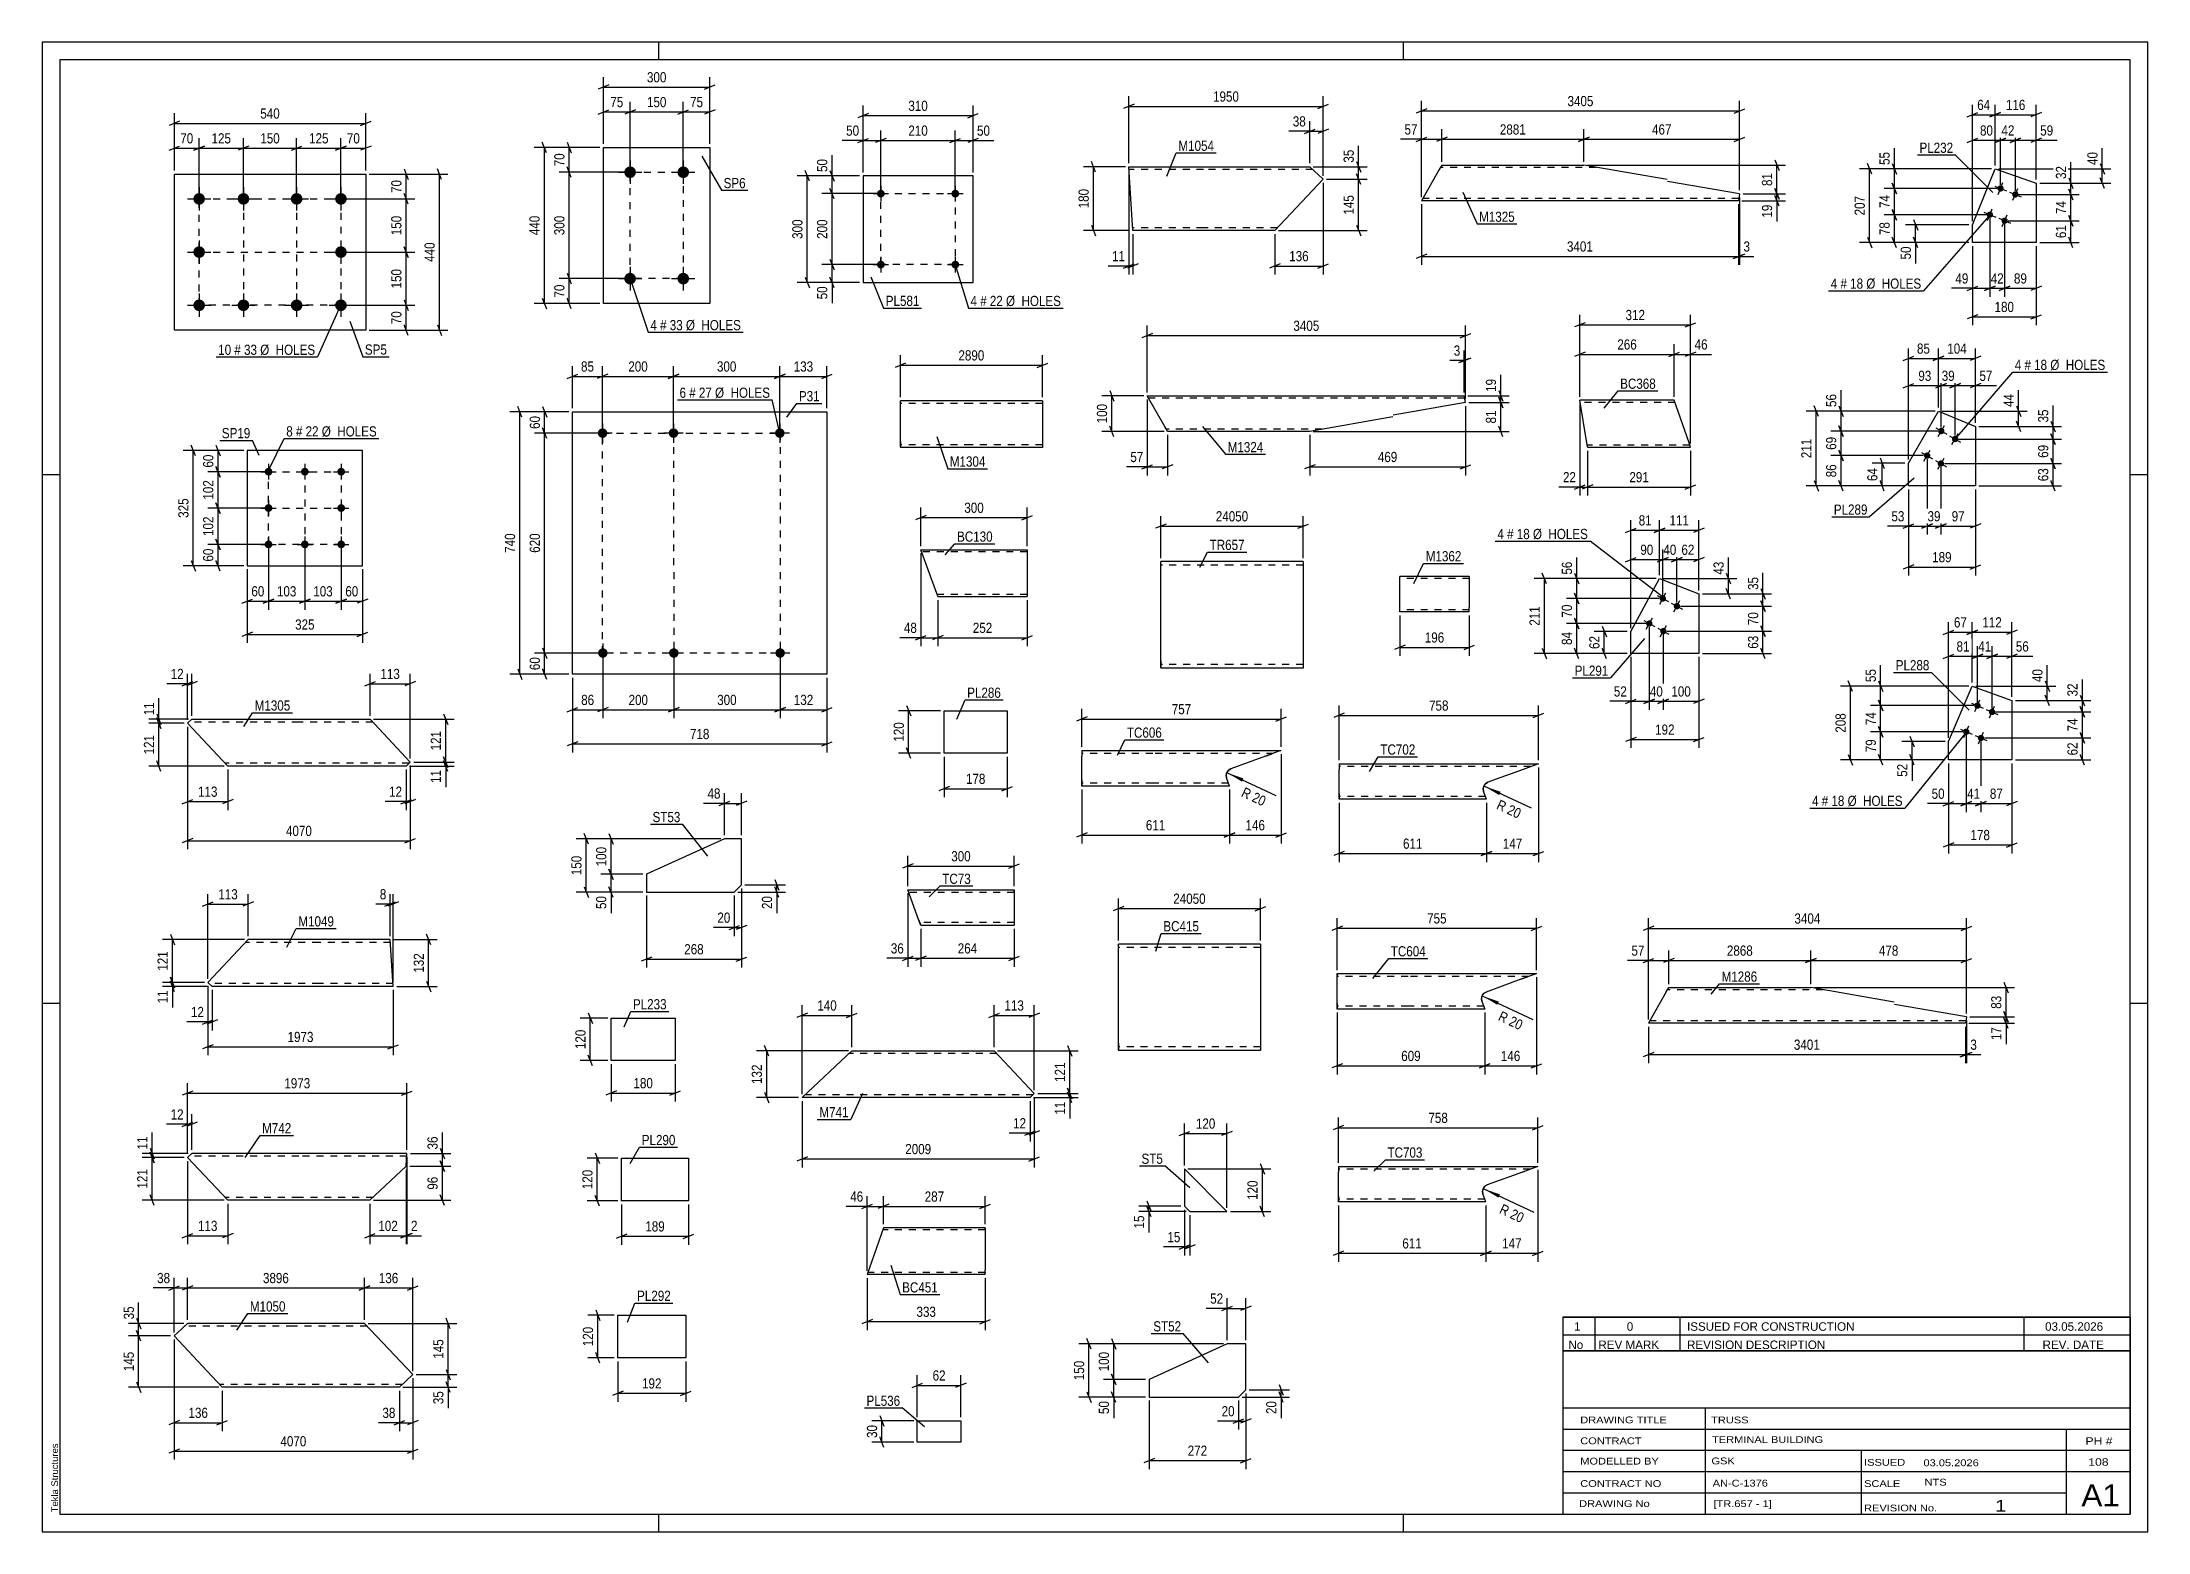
# Model space of a CAD drawing. Header units: millimetres. Extents: x 0 to 594, y 0 to 420.
import ezdxf

# ---------------------------------------------------------------- set-up
doc = ezdxf.new("R2010")
doc.units = ezdxf.units.MM
doc.linetypes.add('DXK_LINE_DOT2', pattern=[3.9198, 1.9599, -1.9599])
doc.styles.add('Arial', font='ARIAL.TTF', dxfattribs={"height": 0.2})
doc.styles.add('Arial Narrow', font='ARIALN.TTF', dxfattribs={"height": 0.2})

# ---------------------------------------------------------------- blocks, each defined once
blk = doc.blocks.new('Unknown-814738327-1163')
at = {"color": 5, "linetype": 'Continuous'}
for p, q in [((594, 420), (0, 420)), ((0, 420), (0, 0)), ((174, 415), (174, 420)), ((384, 415), (384, 420)), ((594, 0), (594, 420)), ((589, 415), (5, 415)), ((5, 415), (5, 5)), ((589, 5), (589, 415)), ((5, 298), (0, 298)), ((594, 298), (589, 298)), ((5, 149), (0, 149)), ((594, 149), (589, 149)), ((0, 0), (594, 0)), ((5, 5), (589, 5)), ((174, 0), (174, 5)), ((384, 0), (384, 5))]:
    blk.add_line(p, q, dxfattribs=at)
at = {"color": 174, "linetype": 'Continuous', "style": 'Arial'}
blk.add_text('Tekla Structures', height=1.9102, rotation=90, dxfattribs=at).set_placement((4.5, 5.5))
blk = doc.blocks.new('Unknown-814738327-20922')
at = {"color": 7, "linetype": 'Continuous'}
for p, q in [((429, 51.05), (429, 5)), ((429, 51.05), (589, 51.05)), ((589, 51), (589, 5)), ((429, 35), (589, 35)), ((469.14, 35), (469.14, 5)), ((429, 29), (589, 29)), ((571, 5.05), (571, 29.05)), ((429, 23), (589, 23)), ((513.14, 23), (513.14, 5)), ((429, 17), (589, 17)), ((429, 11), (571, 11)), ((429, 5), (589, 5))]:
    blk.add_line(p, q, dxfattribs=at)
at = {"color": 7, "style": 'Arial Narrow'}
for s, height, width, p in [('DRAWING TITLE', 1.9089, 1.425378, (433.88, 30.61)), ('TRUSS', 1.909, 1.425378, (470.81, 30.59)), ('CONTRACT', 1.909, 1.425378, (433.88, 24.71)), ('TERMINAL BUILDING', 1.9089, 1.425378, (471.06, 25.07)), ('MODELLED BY', 1.9089, 1.425378, (433.88, 18.98)), ('GSK', 1.909, 1.425378, (470.88, 19.04)), ('ISSUED', 1.909, 1.425378, (513.94, 18.64)), ('03.05.2026', 1.909, 1.425378, (530.69, 18.52)), ('CONTRACT NO', 1.9089, 1.425378, (433.88, 12.66)), ('AN-C-1376', 1.909, 1.425378, (471.23, 12.78)), ('SCALE', 1.909, 1.425378, (513.94, 12.65)), ('A1', 6.204, 1.25, (575.24, 7.2)), ('DRAWING No', 1.909, 1.425378, (433.56, 7)), ('[TR.657 - 1]', 1.9089, 1.425378, (471.46, 6.99)), ('REVISION No.', 1.9089, 1.425378, (513.94, 5.77)), ('1', 3.34, 1.5, (550.91, 5.68))]:
    blk.add_text(s, height=height, dxfattribs=dict(at, width=width)).set_placement(p)
at = {"color": 7, "linetype": 'Continuous', "style": 'Arial Narrow'}
for s, height, width, p in [('PH #', 2.1, 1.42538, (576.4, 24.55)), ('108', 2.1, 1.42538, (577.19, 18.65)), ('NTS', 1.909, 1.425378, (531, 13.05))]:
    blk.add_text(s, height=height, dxfattribs=dict(at, width=width)).set_placement(p)
blk = doc.blocks.new('Unknown-814738327-20923')
at = {"color": 7, "linetype": 'Continuous'}
for p, q in [((429, 60.55), (589, 60.55)), ((589, 60.55), (429, 60.55)), ((429, 60.55), (429, 55.55)), ((438, 60.55), (438, 55.55)), ((462, 60.55), (462, 55.55)), ((559, 60.55), (559, 55.55)), ((589, 60.55), (589, 55.55)), ((429, 55.55), (589, 55.55)), ((429, 55.55), (429, 51.05)), ((429, 55.55), (589, 55.55)), ((438, 55.55), (438, 51.05)), ((462, 55.55), (462, 51.05)), ((559, 55.55), (559, 51.05)), ((589, 55.55), (589, 51.05)), ((589, 51.05), (429, 51.05))]:
    blk.add_line(p, q, dxfattribs=at)
at = {"color": 7, "linetype": 'Continuous', "style": 'Arial Narrow'}
for s, height, width, p in [('No', 2.386, 1.2, (430.54, 51.55)), ('1', 2.39, 1.196471, (432.16, 56.7)), ('REV MARK', 2.386, 1.2, (439, 51.55)), ('0', 2.39, 1.196471, (447, 56.7)), ('REVISION DESCRIPTION', 2.3861, 1.2, (464, 51.55)), ('ISSUED FOR CONSTRUCTION', 2.3861, 1.196471, (464, 56.7)), ('REV. DATE', 2.386, 1.2, (564.28, 51.55)), ('03.05.2026', 2.386, 1.196471, (565, 56.7))]:
    blk.add_text(s, height=height, dxfattribs=dict(at, width=width)).set_placement(p)
blk = doc.blocks.new('Bolt-814738327-14499 - 14497')
at = {"linetype": 'Continuous'}
for points in [[(457.61, 263.92, -1), (456.75, 262.34, -1)], [(461.57, 261.77, -1), (460.71, 260.18, -1)], [(453.79, 256.89, -1), (452.93, 255.31, -1)], [(457.74, 254.74, -1), (456.88, 253.16, -1)]]:
    blk.add_hatch(color=1, dxfattribs=at).paths.add_polyline_path(points)
at = {"color": 1, "linetype": 'Continuous'}
for p, q in [((455.6, 263.99), (458.76, 262.27)), ((456.32, 261.54), (458.04, 264.71)), ((459.55, 261.84), (462.72, 260.11)), ((460.28, 259.39), (462, 262.56)), ((451.78, 256.96), (454.94, 255.24)), ((452.5, 254.52), (454.22, 257.68)), ((456.45, 252.37), (458.17, 255.53)), ((455.73, 254.81), (458.89, 253.09))]:
    blk.add_line(p, q, dxfattribs=at)
blk = doc.blocks.new('Part-814738327-14498 - 14497')
at = {"color": 2, "linetype": 'Continuous'}
for p, q in [((448.13, 253.82), (456.26, 268.75)), ((456.26, 268.75), (467.36, 264.44)), ((467.36, 264.44), (467.36, 247.67)), ((448.13, 247.67), (448.13, 253.82)), ((467.36, 247.67), (448.13, 247.67))]:
    blk.add_line(p, q, dxfattribs=at)
blk = doc.blocks.new('Part-814738327-14155 - 14154')
at = {"color": 2, "linetype": 'Continuous'}
for p, q in [((39.28, 57.18), (37.23, 55.25)), ((49.33, 42.38), (37.23, 55.25)), ((40.98, 58.78), (39.28, 57.18)), ((70.83, 58.78), (40.98, 58.78)), ((90.93, 58.78), (70.93, 58.78)), ((90.93, 58.78), (104.54, 44.32)), ((50.83, 40.78), (49.33, 42.38)), ((100.78, 40.78), (104.54, 44.32)), ((70.83, 40.78), (50.83, 40.78)), ((100.78, 40.78), (70.93, 40.78))]:
    blk.add_line(p, q, dxfattribs=at)
at = {"color": 7, "linetype": 'DXK_LINE_DOT2'}
for p, q in [((40.98, 58.78), (39.93, 57.8)), ((70.83, 57.98), (40.13, 57.98)), ((91.68, 57.98), (70.93, 57.98)), ((50.72, 40.91), (49.33, 42.38)), ((70.83, 41.58), (50.08, 41.58)), ((101.63, 41.58), (70.93, 41.58))]:
    blk.add_line(p, q, dxfattribs=at)
blk = doc.blocks.new('Part-814738327-14445 - 14444')
at = {"color": 2, "linetype": 'Continuous'}
for p, q in [((262.59, 382.27), (231.59, 382.27)), ((231.59, 382.27), (231.59, 352.27)), ((262.59, 352.27), (262.59, 382.27)), ((231.59, 352.27), (262.59, 352.27))]:
    blk.add_line(p, q, dxfattribs=at)
blk = doc.blocks.new('Bolt-814738327-14446 - 14444')
at = {"linetype": 'Continuous'}
for points in [[(237.69, 357.28, -1), (235.49, 357.28, -1)], [(258.69, 357.28, -1), (256.49, 357.28, -1)]]:
    blk.add_hatch(color=1, dxfattribs=at).paths.add_polyline_path(points)
at = {"color": 1, "linetype": 'Continuous'}
for p, q in [((234.39, 357.28), (238.79, 357.28)), ((236.59, 359.48), (236.59, 355.08)), ((255.39, 357.28), (259.79, 357.28)), ((257.59, 359.48), (257.59, 355.08))]:
    blk.add_line(p, q, dxfattribs=at)
blk = doc.blocks.new('Bolt-814738327-14447 - 14444')
at = {"linetype": 'Continuous'}
for points in [[(237.69, 377.28, -1), (235.49, 377.28, -1)], [(258.69, 377.28, -1), (256.49, 377.28, -1)]]:
    blk.add_hatch(color=1, dxfattribs=at).paths.add_polyline_path(points)
at = {"color": 1, "linetype": 'Continuous'}
for p, q in [((234.39, 377.28), (238.79, 377.28)), ((236.59, 379.48), (236.59, 375.08)), ((255.39, 377.28), (259.79, 377.28)), ((257.59, 379.48), (257.59, 375.08))]:
    blk.add_line(p, q, dxfattribs=at)
blk = doc.blocks.new('Part-814738327-14113 - 14108')
at = {"color": 2, "linetype": 'Continuous'}
for p, q in [((41.05, 227.97), (42.25, 229.1)), ((52.4, 215.9), (41.05, 227.97)), ((42.25, 229.1), (72.4, 229.1)), ((72.5, 229.1), (92.5, 229.1)), ((92.5, 229.1), (103.85, 217.03)), ((72.4, 215.9), (52.4, 215.9)), ((102.65, 215.9), (72.5, 215.9)), ((103.85, 217.03), (102.65, 215.9))]:
    blk.add_line(p, q, dxfattribs=at)
at = {"color": 7, "linetype": 'DXK_LINE_DOT2'}
for p, q in [((72.4, 228.3), (41.4, 228.3)), ((93.25, 228.3), (72.5, 228.3)), ((72.4, 216.7), (51.65, 216.7)), ((103.5, 216.7), (72.5, 216.7))]:
    blk.add_line(p, q, dxfattribs=at)
blk = doc.blocks.new('Part-814738327-14506 - 14505')
at = {"color": 2, "linetype": 'Continuous'}
for p, q in [((537.78, 222.82), (544.46, 238.46)), ((544.46, 238.46), (555.62, 234.42)), ((555.62, 234.42), (555.62, 217.65)), ((537.78, 217.65), (537.78, 222.82)), ((555.62, 217.65), (537.78, 217.65))]:
    blk.add_line(p, q, dxfattribs=at)
blk = doc.blocks.new('Bolt-814738327-14507 - 14505')
at = {"linetype": 'Continuous'}
for points in [[(546.27, 233.77, -1), (545.56, 232.11, -1)], [(550.4, 232, -1), (549.7, 230.34, -1)], [(543.12, 226.41, -1), (542.41, 224.76, -1)], [(547.26, 224.64, -1), (546.55, 222.99, -1)]]:
    blk.add_hatch(color=1, dxfattribs=at).paths.add_polyline_path(points)
at = {"color": 1, "linetype": 'Continuous'}
for p, q in [((544.26, 233.65), (547.57, 232.23)), ((545.2, 231.29), (546.62, 234.6)), ((548.4, 231.88), (551.71, 230.46)), ((549.34, 229.52), (550.76, 232.83)), ((541.11, 226.29), (544.42, 224.88)), ((542.06, 223.93), (543.47, 227.24)), ((545.25, 224.52), (548.56, 223.11)), ((546.2, 222.16), (547.61, 225.47))]:
    blk.add_line(p, q, dxfattribs=at)
blk = doc.blocks.new('Part-814738327-19281 - 19280')
at = {"color": 2, "linetype": 'Continuous'}
for p, q in [((237.36, 85.76), (232.74, 72.56)), ((266.05, 85.76), (237.36, 85.76)), ((266.05, 85.76), (266.05, 85.67)), ((266.05, 85.67), (266.05, 85.41)), ((266.05, 85.41), (266.05, 84.56)), ((266.05, 84.56), (266.05, 73.76)), ((266.05, 72.56), (232.74, 72.56)), ((266.05, 72.56), (266.05, 73.76))]:
    blk.add_line(p, q, dxfattribs=at)
at = {"color": 7, "linetype": 'DXK_LINE_DOT2'}
for p, q in [((266.05, 85.16), (237.15, 85.16)), ((266.05, 85.41), (266.05, 85.76)), ((266.05, 85.02), (266.05, 84.56)), ((266.05, 73.16), (232.95, 73.16)), ((266.05, 73.16), (266.05, 73.76)), ((266.05, 73.21), (266.05, 73.16)), ((266.05, 72.56), (266.05, 72.66))]:
    blk.add_line(p, q, dxfattribs=at)
blk = doc.blocks.new('Part-814738327-14463 - 14462')
at = {"color": 2, "linetype": 'Continuous'}
for p, q in [((335.6, 273.53), (315.6, 273.53)), ((315.6, 245.53), (315.6, 273.53)), ((355.7, 273.53), (335.7, 273.53)), ((355.7, 273.53), (355.7, 243.53)), ((315.6, 245.53), (315.6, 243.53)), ((335.6, 243.53), (315.6, 243.53)), ((355.7, 243.53), (335.7, 243.53))]:
    blk.add_line(p, q, dxfattribs=at)
at = {"color": 7, "linetype": 'DXK_LINE_DOT2'}
for p, q in [((335.6, 272.53), (315.6, 272.53)), ((355.7, 272.53), (335.7, 272.53)), ((315.6, 243.68), (315.6, 245.53)), ((315.6, 244.53), (315.6, 244.6)), ((335.6, 244.53), (315.6, 244.53)), ((355.7, 244.53), (335.7, 244.53)), ((355.7, 244.53), (355.7, 244.6))]:
    blk.add_line(p, q, dxfattribs=at)
blk = doc.blocks.new('Part-814738327-14120 - 14119')
at = {"color": 2, "linetype": 'Continuous'}
for p, q in [((46.77, 154.91), (58.12, 166.98)), ((78.12, 166.98), (58.12, 166.98)), ((98.22, 166.98), (78.22, 166.98)), ((99.03, 153.78), (98.22, 166.98)), ((47.97, 153.78), (46.77, 154.91)), ((78.12, 153.78), (47.97, 153.78)), ((99.03, 153.78), (78.22, 153.78))]:
    blk.add_line(p, q, dxfattribs=at)
at = {"color": 7, "linetype": 'DXK_LINE_DOT2'}
for p, q in [((78.12, 166.18), (57.36, 166.18)), ((98.26, 166.18), (78.22, 166.18)), ((78.12, 154.58), (47.12, 154.58)), ((98.98, 154.58), (78.22, 154.58)), ((98.98, 154.58), (98.97, 154.64))]:
    blk.add_line(p, q, dxfattribs=at)
blk = doc.blocks.new('Part-814738327-19015 - 19011')
at = {"color": 2, "linetype": 'Continuous'}
for p, q in [((252.65, 263.79), (247.88, 276.9)), ((247.88, 276.9), (277.88, 276.9)), ((277.88, 276.9), (277.88, 276.81)), ((277.88, 276.81), (277.88, 263.7)), ((252.65, 263.79), (252.68, 263.7)), ((252.68, 263.7), (277.88, 263.7))]:
    blk.add_line(p, q, dxfattribs=at)
at = {"color": 7, "linetype": 'DXK_LINE_DOT2'}
for p, q in [((277.88, 276.3), (248.1, 276.3)), ((277.88, 276.55), (277.88, 276.9)), ((277.88, 264.3), (252.46, 264.3))]:
    blk.add_line(p, q, dxfattribs=at)
blk = doc.blocks.new('Part-814738327-19025 - 19024')
at = {"color": 2, "linetype": 'Continuous'}
for p, q in [((247.25, 172.63), (244.19, 181.03)), ((244.19, 181.03), (274.19, 181.03)), ((274.19, 181.03), (274.19, 171.03)), ((247.25, 172.63), (247.83, 171.03)), ((247.83, 171.03), (274.19, 171.03))]:
    blk.add_line(p, q, dxfattribs=at)
at = {"color": 7, "linetype": 'DXK_LINE_DOT2'}
for p, q in [((274.19, 180.23), (244.48, 180.23)), ((274.19, 180.56), (274.19, 181.03)), ((247.79, 171.15), (247.25, 172.63)), ((274.19, 171.83), (247.54, 171.83))]:
    blk.add_line(p, q, dxfattribs=at)
blk = doc.blocks.new('Part-814738327-14482 - 14481')
at = {"color": 2, "linetype": 'Continuous'}
for p, q in [((544.49, 368.5), (550.9, 384.25)), ((550.9, 384.25), (562.5, 380.28)), ((562.5, 380.28), (562.5, 363.51)), ((544.49, 363.51), (544.49, 368.5)), ((562.5, 363.51), (544.49, 363.51))]:
    blk.add_line(p, q, dxfattribs=at)
blk = doc.blocks.new('Bolt-814738327-14483 - 14481')
at = {"linetype": 'Continuous'}
for points in [[(552.78, 379.59, -1), (552.1, 377.93, -1)], [(556.95, 377.9, -1), (556.27, 376.23, -1)], [(549.77, 372.18, -1), (549.09, 370.52, -1)], [(553.93, 370.49, -1), (553.26, 368.82, -1)]]:
    blk.add_hatch(color=1, dxfattribs=at).paths.add_polyline_path(points)
at = {"color": 1, "linetype": 'Continuous'}
for p, q in [((551.76, 377.09), (553.12, 380.43)), ((550.78, 379.44), (554.11, 378.08)), ((554.94, 377.74), (558.28, 376.38)), ((555.93, 375.4), (557.29, 378.73)), ((547.76, 372.03), (551.09, 370.67)), ((548.75, 369.68), (550.11, 373.02)), ((551.93, 370.33), (555.26, 368.97)), ((552.92, 367.99), (554.27, 371.32))]:
    blk.add_line(p, q, dxfattribs=at)
blk = doc.blocks.new('Part-814738327-14131 - 14130')
at = {"color": 2, "linetype": 'Continuous'}
for p, q in [((42.24, 106.69), (41.04, 105.55)), ((52.39, 93.49), (41.04, 105.55)), ((72.39, 106.69), (42.24, 106.69)), ((102.92, 106.69), (72.49, 106.69)), ((92.49, 93.49), (102.7, 103.09)), ((102.7, 103.09), (102.92, 106.69)), ((72.39, 93.49), (52.39, 93.49)), ((92.49, 93.49), (72.49, 93.49))]:
    blk.add_line(p, q, dxfattribs=at)
at = {"color": 7, "linetype": 'DXK_LINE_DOT2'}
for p, q in [((72.39, 105.89), (41.39, 105.89)), ((102.87, 105.89), (72.49, 105.89)), ((72.39, 94.29), (51.64, 94.29)), ((93.34, 94.29), (72.49, 94.29))]:
    blk.add_line(p, q, dxfattribs=at)
blk = doc.blocks.new('Part-814738327-19697 - 19696')
at = {"color": 2, "linetype": 'Continuous'}
for p, q in [((365.32, 155.78), (365.32, 157.38)), ((365.32, 157.38), (385.32, 157.38)), ((365.32, 148.98), (365.32, 155.78)), ((385.42, 157.38), (421.54, 157.38)), ((417.14, 155.78), (407.3, 152.19)), ((421.2, 157.25), (417.14, 155.78)), ((421.54, 157.38), (421.2, 157.25)), ((365.32, 147.38), (365.32, 148.98)), ((406.1, 149.63), (405.98, 150.4)), ((406.1, 149.63), (406.92, 147.38)), ((406.63, 151.79), (407.3, 152.19)), ((385.32, 147.38), (365.32, 147.38)), ((406.92, 147.38), (385.42, 147.38))]:
    blk.add_line(p, q, dxfattribs=at)
at = {"color": 7, "linetype": 'DXK_LINE_DOT2'}
for p, q in [((365.32, 157.38), (365.32, 156.91)), ((385.32, 156.58), (365.32, 156.58)), ((419.34, 156.58), (385.42, 156.58)), ((417.14, 155.78), (420.25, 156.91)), ((365.32, 148.98), (365.32, 147.5)), ((405.98, 150.4), (406.1, 149.63)), ((405.98, 150.4), (406.1, 149.63)), ((406.1, 149.63), (405.98, 150.4)), ((407.3, 152.19), (406.63, 151.79)), ((407.3, 152.19), (406.63, 151.79)), ((406.63, 151.79), (407.3, 152.19)), ((385.32, 148.18), (365.32, 148.18)), ((406.63, 148.18), (385.42, 148.18))]:
    blk.add_line(p, q, dxfattribs=at)
at = {"color": 2, "linetype": 'Continuous'}
blk.add_arc((407.98, 150.31), 2, 132.50019, 177.50019, dxfattribs=at)
at = {"color": 7, "linetype": 'DXK_LINE_DOT2'}
blk.add_arc((407.98, 150.31), 2, 132.50019, 177.50019, dxfattribs=at)
blk.add_arc((407.98, 150.31), 2, 132.50019, 177.50019, dxfattribs=at)
blk.add_arc((407.98, 150.31), 2, 132.50019, 177.50019, dxfattribs=at)
blk = doc.blocks.new('Part-814738327-14187 - 14186')
at = {"color": 2, "linetype": 'Continuous'}
for p, q in [((307.58, 368.48), (306.58, 384.88)), ((306.58, 384.88), (327.63, 384.88)), ((327.73, 384.88), (357.58, 384.88)), ((347.73, 366.88), (361.34, 381.35)), ((361.34, 381.35), (357.58, 384.88)), ((307.68, 366.88), (307.58, 368.48)), ((327.63, 366.88), (307.68, 366.88)), ((347.73, 366.88), (327.73, 366.88))]:
    blk.add_line(p, q, dxfattribs=at)
at = {"color": 7, "linetype": 'DXK_LINE_DOT2'}
for p, q in [((327.63, 384.08), (306.62, 384.08)), ((358.43, 384.08), (327.73, 384.08)), ((307.67, 367), (307.58, 368.48)), ((307.63, 367.68), (307.63, 367.74)), ((327.63, 367.68), (307.63, 367.68)), ((348.48, 367.68), (327.73, 367.68))]:
    blk.add_line(p, q, dxfattribs=at)
blk = doc.blocks.new('Part-814738327-14490 - 14489')
at = {"color": 2, "linetype": 'Continuous'}
for p, q in [((526.44, 301.29), (534.95, 316)), ((534.95, 316), (545.35, 311.64)), ((545.35, 311.64), (545.35, 294.87)), ((526.44, 294.87), (526.44, 301.29)), ((545.35, 294.87), (526.44, 294.87))]:
    blk.add_line(p, q, dxfattribs=at)
blk = doc.blocks.new('Bolt-814738327-14491 - 14489')
at = {"linetype": 'Continuous'}
for points in [[(536.18, 311.13, -1), (535.27, 309.58, -1)], [(540.07, 308.88, -1), (539.17, 307.32, -1)], [(532.17, 304.21, -1), (531.27, 302.65, -1)], [(536.07, 301.96, -1), (535.17, 300.4, -1)]]:
    blk.add_hatch(color=1, dxfattribs=at).paths.add_polyline_path(points)
at = {"color": 1, "linetype": 'Continuous'}
for p, q in [((534.17, 311.26), (537.28, 309.45)), ((534.82, 308.8), (536.63, 311.91)), ((538.06, 309), (541.18, 307.2)), ((538.72, 306.54), (540.52, 309.66)), ((530.16, 304.33), (533.28, 302.53)), ((530.82, 301.87), (532.62, 304.99)), ((534.06, 302.08), (537.17, 300.28)), ((534.71, 299.62), (536.52, 302.73))]:
    blk.add_line(p, q, dxfattribs=at)
blk = doc.blocks.new('Part-814738327-14144 - 14143')
at = {"color": 2, "linetype": 'Continuous'}
for p, q in [((262.09, 318.91), (242.09, 318.91)), ((242.09, 307.31), (242.09, 318.91)), ((282.19, 318.91), (262.19, 318.91)), ((282.19, 318.91), (282.19, 305.71)), ((242.09, 307.31), (242.09, 305.71)), ((262.09, 305.71), (242.09, 305.71)), ((282.19, 305.71), (262.19, 305.71))]:
    blk.add_line(p, q, dxfattribs=at)
at = {"color": 7, "linetype": 'DXK_LINE_DOT2'}
for p, q in [((262.09, 318.11), (242.09, 318.11)), ((282.19, 318.11), (262.19, 318.11)), ((242.09, 305.84), (242.09, 307.31)), ((242.09, 306.51), (242.09, 306.58)), ((262.09, 306.51), (242.09, 306.51)), ((282.19, 306.51), (262.19, 306.51)), ((282.19, 306.51), (282.19, 306.58))]:
    blk.add_line(p, q, dxfattribs=at)
blk = doc.blocks.new('Part-814738327-19712 - 19711')
at = {"color": 2, "linetype": 'Continuous'}
for p, q in [((365.64, 103.04), (365.64, 101.44)), ((365.64, 103.04), (385.64, 103.04)), ((365.64, 94.64), (365.64, 101.44)), ((385.74, 103.04), (421.95, 103.04)), ((417.55, 101.44), (407.62, 97.83)), ((421.62, 102.92), (417.55, 101.44)), ((421.95, 103.04), (421.62, 102.92)), ((406.42, 95.26), (406.3, 96.03)), ((407.23, 93.04), (406.42, 95.26)), ((406.95, 97.42), (407.62, 97.83)), ((365.64, 93.04), (365.64, 94.64)), ((385.64, 93.04), (365.64, 93.04)), ((407.23, 93.04), (385.74, 93.04))]:
    blk.add_line(p, q, dxfattribs=at)
at = {"color": 7, "linetype": 'DXK_LINE_DOT2'}
for p, q in [((365.64, 103.04), (365.64, 102.58)), ((385.64, 102.24), (365.64, 102.24)), ((419.75, 102.24), (385.74, 102.24)), ((417.55, 101.44), (420.66, 102.58)), ((406.3, 96.03), (406.42, 95.26)), ((406.42, 95.26), (406.3, 96.03)), ((406.3, 96.03), (406.42, 95.26)), ((407.62, 97.83), (406.95, 97.42)), ((406.95, 97.42), (407.62, 97.83)), ((407.62, 97.83), (406.95, 97.42)), ((365.64, 94.64), (365.64, 93.17)), ((385.64, 93.84), (365.64, 93.84)), ((406.94, 93.84), (385.74, 93.84))]:
    blk.add_line(p, q, dxfattribs=at)
at = {"color": 2, "linetype": 'Continuous'}
blk.add_arc((408.3, 95.95), 2, 132.50021, 177.50021, dxfattribs=at)
at = {"color": 7, "linetype": 'DXK_LINE_DOT2'}
blk.add_arc((408.3, 95.95), 2, 132.50021, 177.50021, dxfattribs=at)
blk.add_arc((408.3, 95.95), 2, 132.50021, 177.50021, dxfattribs=at)
blk.add_arc((408.3, 95.95), 2, 132.50021, 177.50021, dxfattribs=at)
blk = doc.blocks.new('Bolt-814738327-14202 - 14200')
at = {"linetype": 'Continuous'}
for points in [[(63.86, 299.99, -1), (63.86, 297.79, -1)], [(74.11, 299.99, -1), (74.11, 297.79, -1)], [(84.36, 299.99, -1), (84.36, 297.79, -1)], [(63.86, 289.74, -1), (63.86, 287.54, -1)], [(84.36, 289.74, -1), (84.36, 287.54, -1)], [(63.86, 279.49, -1), (63.86, 277.29, -1)], [(74.11, 279.49, -1), (74.11, 277.29, -1)], [(84.36, 279.49, -1), (84.36, 277.29, -1)]]:
    blk.add_hatch(color=1, dxfattribs=at).paths.add_polyline_path(points)
at = {"color": 1, "linetype": 'Continuous'}
for p, q in [((61.66, 298.89), (66.06, 298.89)), ((63.86, 301.09), (63.86, 296.69)), ((71.91, 298.89), (76.31, 298.89)), ((74.11, 301.09), (74.11, 296.69)), ((82.16, 298.89), (86.56, 298.89)), ((84.36, 301.09), (84.36, 296.69)), ((61.66, 288.64), (66.06, 288.64)), ((63.86, 290.84), (63.86, 286.44)), ((82.16, 288.64), (86.56, 288.64)), ((84.36, 290.84), (84.36, 286.44)), ((63.86, 280.59), (63.86, 276.19)), ((74.11, 280.59), (74.11, 276.19)), ((84.36, 280.59), (84.36, 276.19)), ((61.66, 278.39), (66.06, 278.39)), ((71.91, 278.39), (76.31, 278.39)), ((82.16, 278.39), (86.56, 278.39))]:
    blk.add_line(p, q, dxfattribs=at)
blk = doc.blocks.new('Part-814738327-14201 - 14200')
at = {"color": 2, "linetype": 'Continuous'}
for p, q in [((90.36, 304.89), (57.86, 304.89)), ((57.86, 304.89), (57.86, 272.39)), ((90.36, 272.39), (90.36, 304.89)), ((57.86, 272.39), (90.36, 272.39))]:
    blk.add_line(p, q, dxfattribs=at)
blk = doc.blocks.new('Part-814738327-19416 - 19415')
at = {"color": 2, "linetype": 'Continuous'}
for p, q in [((293.29, 220.28), (293.29, 218.68)), ((293.29, 220.28), (313.29, 220.28)), ((313.39, 220.28), (349.51, 220.28)), ((349.17, 220.16), (345.11, 218.68)), ((349.51, 220.28), (349.17, 220.16)), ((293.29, 211.88), (293.29, 218.68)), ((334.6, 214.69), (335.27, 215.1)), ((345.11, 218.68), (335.27, 215.1)), ((293.29, 210.28), (293.29, 211.88)), ((313.29, 210.28), (293.29, 210.28)), ((334.9, 210.28), (313.39, 210.28)), ((334.08, 212.54), (333.96, 213.31)), ((334.9, 210.28), (334.08, 212.54))]:
    blk.add_line(p, q, dxfattribs=at)
at = {"color": 7, "linetype": 'DXK_LINE_DOT2'}
for p, q in [((293.29, 220.28), (293.29, 219.81)), ((345.11, 218.68), (348.22, 219.81)), ((313.29, 219.48), (293.29, 219.48)), ((347.31, 219.48), (313.39, 219.48)), ((335.27, 215.1), (334.6, 214.69)), ((334.6, 214.69), (335.27, 215.1)), ((335.27, 215.1), (334.6, 214.69)), ((293.29, 211.88), (293.29, 210.4)), ((313.29, 211.08), (293.29, 211.08)), ((334.61, 211.08), (313.39, 211.08)), ((333.96, 213.31), (334.08, 212.54)), ((334.08, 212.54), (333.96, 213.31)), ((333.96, 213.31), (334.08, 212.54))]:
    blk.add_line(p, q, dxfattribs=at)
at = {"color": 2, "linetype": 'Continuous'}
blk.add_arc((335.96, 213.22), 2, 132.5002, 177.5002, dxfattribs=at)
at = {"color": 7, "linetype": 'DXK_LINE_DOT2'}
blk.add_arc((335.96, 213.22), 2, 132.5002, 177.5002, dxfattribs=at)
blk.add_arc((335.96, 213.22), 2, 132.5002, 177.5002, dxfattribs=at)
blk.add_arc((335.96, 213.22), 2, 132.5002, 177.5002, dxfattribs=at)
blk = doc.blocks.new('Part-814738327-14232 - 14231')
at = {"color": 2, "linetype": 'Continuous'}
for p, q in [((323.6, 165.73), (303.6, 165.73)), ((303.6, 137.73), (303.6, 165.73)), ((343.7, 165.73), (323.7, 165.73)), ((343.7, 165.73), (343.7, 135.73)), ((303.6, 137.73), (303.6, 135.73)), ((323.6, 135.73), (303.6, 135.73)), ((343.7, 135.73), (323.7, 135.73))]:
    blk.add_line(p, q, dxfattribs=at)
at = {"color": 7, "linetype": 'DXK_LINE_DOT2'}
for p, q in [((323.6, 164.73), (303.6, 164.73)), ((343.7, 164.73), (323.7, 164.73)), ((303.6, 135.88), (303.6, 137.73)), ((303.6, 136.73), (303.6, 136.8)), ((323.6, 136.73), (303.6, 136.73)), ((343.7, 136.73), (323.7, 136.73)), ((343.7, 136.73), (343.7, 136.8))]:
    blk.add_line(p, q, dxfattribs=at)
blk = doc.blocks.new('Bolt-814738327-14242 - 14240')
at = {"linetype": 'Continuous'}
for points in [[(165.86, 384.97, -1), (165.86, 381.67, -1)], [(180.86, 384.97, -1), (180.86, 381.67, -1)], [(165.86, 354.97, -1), (165.86, 351.67, -1)], [(180.86, 354.97, -1), (180.86, 351.67, -1)]]:
    blk.add_hatch(color=1, dxfattribs=at).paths.add_polyline_path(points)
at = {"color": 1, "linetype": 'Continuous'}
for p, q in [((165.86, 386.62), (165.86, 380.02)), ((180.86, 386.62), (180.86, 380.02)), ((162.56, 383.32), (169.16, 383.32)), ((177.56, 383.32), (184.16, 383.32)), ((165.86, 356.62), (165.86, 350.02)), ((180.86, 356.62), (180.86, 350.02)), ((162.56, 353.32), (169.16, 353.32)), ((177.56, 353.32), (184.16, 353.32))]:
    blk.add_line(p, q, dxfattribs=at)
blk = doc.blocks.new('Part-814738327-14241 - 14240')
at = {"color": 2, "linetype": 'Continuous'}
for p, q in [((158.36, 346.32), (158.36, 390.32)), ((158.36, 390.32), (188.36, 390.32)), ((188.36, 390.32), (188.36, 346.32)), ((188.36, 346.32), (158.36, 346.32))]:
    blk.add_line(p, q, dxfattribs=at)
blk = doc.blocks.new('Part-814738327-14250 - 14249')
at = {"color": 2, "linetype": 'Continuous'}
for p, q in [((37.3, 338.81), (37.3, 382.81)), ((37.3, 382.81), (91.3, 382.81)), ((91.3, 382.81), (91.3, 338.81)), ((91.3, 338.81), (37.3, 338.81))]:
    blk.add_line(p, q, dxfattribs=at)
blk = doc.blocks.new('Bolt-814738327-14251 - 14249')
at = {"linetype": 'Continuous'}
for points in [[(44.3, 377.46, -1), (44.3, 374.16, -1)], [(56.8, 377.46, -1), (56.8, 374.16, -1)], [(71.8, 377.46, -1), (71.8, 374.16, -1)], [(84.3, 377.46, -1), (84.3, 374.16, -1)], [(44.3, 362.46, -1), (44.3, 359.16, -1)], [(84.3, 362.46, -1), (84.3, 359.16, -1)], [(44.3, 347.46, -1), (44.3, 344.16, -1)], [(56.8, 347.46, -1), (56.8, 344.16, -1)], [(71.8, 347.46, -1), (71.8, 344.16, -1)], [(84.3, 347.46, -1), (84.3, 344.16, -1)]]:
    blk.add_hatch(color=1, dxfattribs=at).paths.add_polyline_path(points)
at = {"color": 1, "linetype": 'Continuous'}
for p, q in [((41, 375.81), (47.6, 375.81)), ((44.3, 379.11), (44.3, 372.51)), ((53.5, 375.81), (60.1, 375.81)), ((56.8, 379.11), (56.8, 372.51)), ((68.5, 375.81), (75.1, 375.81)), ((71.8, 379.11), (71.8, 372.51)), ((81, 375.81), (87.6, 375.81)), ((84.3, 379.11), (84.3, 372.51)), ((44.3, 364.11), (44.3, 357.51)), ((84.3, 364.11), (84.3, 357.51)), ((41, 360.81), (47.6, 360.81)), ((81, 360.81), (87.6, 360.81)), ((41, 345.81), (47.6, 345.81)), ((44.3, 349.11), (44.3, 342.51)), ((53.5, 345.81), (60.1, 345.81)), ((56.8, 349.11), (56.8, 342.51)), ((68.5, 345.81), (75.1, 345.81)), ((71.8, 349.11), (71.8, 342.51)), ((81, 345.81), (87.6, 345.81)), ((84.3, 349.11), (84.3, 342.51))]:
    blk.add_line(p, q, dxfattribs=at)
blk = doc.blocks.new('Part-814738327-14259 - 14258')
at = {"color": 2, "linetype": 'Continuous'}
for p, q in [((322.21, 102.32), (322.21, 91.82)), ((322.21, 102.32), (334.21, 90.32)), ((322.21, 91.82), (323.71, 90.32)), ((323.71, 90.32), (334.21, 90.32))]:
    blk.add_line(p, q, dxfattribs=at)
blk = doc.blocks.new('Part-814738327-14297 - 14296')
at = {"color": 2, "linetype": 'Continuous'}
for p, q in [((149.6, 241.77), (149.6, 315.77)), ((149.6, 315.77), (221.4, 315.77)), ((221.4, 315.77), (221.4, 241.77)), ((221.4, 241.77), (149.6, 241.77))]:
    blk.add_line(p, q, dxfattribs=at)
blk = doc.blocks.new('Bolt-814738327-14298 - 14296')
at = {"linetype": 'Continuous'}
for points in [[(158.1, 308.42, -1), (158.1, 311.12, -1)], [(178.1, 308.42, -1), (178.1, 311.12, -1)], [(208.1, 308.42, -1), (208.1, 311.12, -1)]]:
    blk.add_hatch(color=1, dxfattribs=at).paths.add_polyline_path(points)
at = {"color": 1, "linetype": 'Continuous'}
for p, q in [((160.8, 309.77), (155.4, 309.77)), ((158.1, 312.47), (158.1, 307.07)), ((180.8, 309.77), (175.4, 309.77)), ((178.1, 312.47), (178.1, 307.07)), ((210.8, 309.77), (205.4, 309.77)), ((208.1, 312.47), (208.1, 307.07))]:
    blk.add_line(p, q, dxfattribs=at)
blk = doc.blocks.new('Bolt-814738327-14299 - 14296')
at = {"linetype": 'Continuous'}
for points in [[(158.18, 246.42, -1), (158.18, 249.12, -1)], [(178.18, 246.42, -1), (178.18, 249.12, -1)], [(208.18, 246.42, -1), (208.18, 249.12, -1)]]:
    blk.add_hatch(color=1, dxfattribs=at).paths.add_polyline_path(points)
at = {"color": 1, "linetype": 'Continuous'}
for p, q in [((158.18, 250.47), (158.18, 245.07)), ((178.18, 250.47), (178.18, 245.07)), ((208.18, 250.47), (208.18, 245.07)), ((160.88, 247.77), (155.48, 247.77)), ((180.88, 247.77), (175.48, 247.77)), ((210.88, 247.77), (205.48, 247.77))]:
    blk.add_line(p, q, dxfattribs=at)
blk = doc.blocks.new('Part-814738327-14306 - 14305')
at = {"color": 2, "linetype": 'Continuous'}
for p, q in [((334.28, 53), (312.28, 43)), ((339.51, 53), (334.28, 53)), ((339.51, 40), (339.51, 53)), ((312.28, 43), (312.28, 38)), ((312.28, 38), (337.51, 38)), ((337.51, 38), (339.51, 40))]:
    blk.add_line(p, q, dxfattribs=at)
blk = doc.blocks.new('Part-814738327-14315 - 14314')
at = {"color": 2, "linetype": 'Continuous'}
for p, q in [((192.49, 195.38), (170.49, 185.38)), ((197.26, 195.38), (192.49, 195.38)), ((197.26, 182.38), (197.26, 195.38)), ((170.49, 185.38), (170.49, 180.38)), ((170.49, 180.38), (195.26, 180.38)), ((195.26, 180.38), (197.26, 182.38))]:
    blk.add_line(p, q, dxfattribs=at)
blk = doc.blocks.new('Part-814738327-14325 - 14324')
at = {"color": 2, "linetype": 'Continuous'}
for p, q in [((160.55, 132.85), (160.55, 144.85)), ((160.55, 144.85), (178.56, 144.85)), ((178.56, 144.85), (178.56, 132.85)), ((178.56, 132.85), (160.55, 132.85))]:
    blk.add_line(p, q, dxfattribs=at)
blk = doc.blocks.new('Part-814738327-14333 - 14332')
at = {"color": 2, "linetype": 'Continuous'}
for p, q in [((163.43, 93.34), (163.43, 105.34)), ((163.43, 105.34), (182.35, 105.34)), ((182.35, 105.34), (182.35, 93.34)), ((182.35, 93.34), (163.43, 93.34))]:
    blk.add_line(p, q, dxfattribs=at)
blk = doc.blocks.new('Part-814738327-14341 - 14340')
at = {"color": 2, "linetype": 'Continuous'}
for p, q in [((162.36, 49.07), (162.36, 61.07)), ((162.36, 61.07), (181.58, 61.07)), ((181.58, 61.07), (181.58, 49.07)), ((181.58, 49.07), (162.36, 49.07))]:
    blk.add_line(p, q, dxfattribs=at)
blk = doc.blocks.new('Part-814738327-14349 - 14348')
at = {"color": 2, "linetype": 'Continuous'}
for p, q in [((254.42, 219.52), (254.42, 231.52)), ((254.42, 231.52), (272.26, 231.52)), ((272.26, 231.52), (272.26, 219.52)), ((272.26, 219.52), (254.42, 219.52))]:
    blk.add_line(p, q, dxfattribs=at)
blk = doc.blocks.new('Part-814738327-14370 - 14369')
at = {"color": 2, "linetype": 'Continuous'}
for p, q in [((214.39, 122.42), (228.43, 135.62)), ((228.43, 135.62), (248.43, 135.62)), ((248.53, 135.62), (268.53, 135.62)), ((268.53, 135.62), (279.88, 123.55)), ((248.43, 122.42), (214.39, 122.42)), ((278.68, 122.42), (248.53, 122.42)), ((279.88, 123.55), (278.68, 122.42))]:
    blk.add_line(p, q, dxfattribs=at)
at = {"color": 7, "linetype": 'DXK_LINE_DOT2'}
for p, q in [((248.43, 134.82), (227.58, 134.82)), ((269.28, 134.82), (248.53, 134.82)), ((215.24, 123.22), (215.31, 123.28)), ((248.43, 123.22), (215.24, 123.22)), ((279.53, 123.22), (248.53, 123.22))]:
    blk.add_line(p, q, dxfattribs=at)
blk = doc.blocks.new('Part-814738327-14377 - 14376')
at = {"color": 2, "linetype": 'Continuous'}
for p, q in [((246.88, 25.31), (246.88, 31.31)), ((246.88, 31.31), (259.19, 31.31)), ((259.19, 31.31), (259.19, 25.31)), ((259.19, 25.31), (246.88, 25.31))]:
    blk.add_line(p, q, dxfattribs=at)
blk = doc.blocks.new('Part-814738327-14417 - 14416')
at = {"color": 2, "linetype": 'Continuous'}
for p, q in [((316.79, 311.46), (311.75, 320.26)), ((311.75, 320.26), (337.48, 320.26)), ((337.58, 320.26), (381.05, 320.26)), ((381.15, 320.26), (401.15, 320.26)), ((401.47, 318.38), (381.15, 314.86)), ((401.47, 318.38), (401.15, 320.26)), ((317.48, 310.26), (316.79, 311.46)), ((337.48, 310.26), (317.48, 310.26)), ((357.58, 310.26), (337.58, 310.26)), ((381.05, 314.32), (357.58, 310.26))]:
    blk.add_line(p, q, dxfattribs=at)
at = {"color": 7, "linetype": 'DXK_LINE_DOT2'}
for p, q in [((337.48, 319.66), (312.09, 319.66)), ((381.05, 319.66), (337.58, 319.66)), ((401.25, 319.66), (381.15, 319.66)), ((317.43, 310.35), (316.79, 311.46)), ((317.14, 310.86), (317.11, 310.91)), ((337.48, 310.86), (317.14, 310.86)), ((361.05, 310.86), (337.58, 310.86))]:
    blk.add_line(p, q, dxfattribs=at)
blk = doc.blocks.new('Part-814738327-19485 - 19484')
at = {"color": 2, "linetype": 'Continuous'}
for p, q in [((394.12, 384.1), (389.08, 375.3)), ((394.81, 385.3), (394.12, 384.1)), ((394.81, 385.3), (414.81, 385.3)), ((414.91, 385.3), (434.91, 385.3)), ((458.38, 381.25), (434.91, 385.3)), ((478.82, 377.23), (458.48, 380.75)), ((414.81, 375.3), (389.08, 375.3)), ((458.38, 375.3), (414.91, 375.3)), ((478.48, 375.3), (458.48, 375.3)), ((478.82, 377.23), (478.48, 375.3))]:
    blk.add_line(p, q, dxfattribs=at)
at = {"color": 7, "linetype": 'DXK_LINE_DOT2'}
for p, q in [((414.81, 384.7), (394.47, 384.7)), ((394.61, 384.95), (394.81, 385.3)), ((438.38, 384.7), (414.91, 384.7)), ((414.81, 375.9), (389.43, 375.9)), ((458.38, 375.9), (414.91, 375.9)), ((478.58, 375.9), (458.48, 375.9))]:
    blk.add_line(p, q, dxfattribs=at)
blk = doc.blocks.new('Part-814738327-19681 - 19680')
at = {"color": 2, "linetype": 'Continuous'}
for p, q in [((460.39, 319.02), (433.78, 319.02)), ((435.75, 307.02), (433.78, 319.02)), ((464.6, 307.02), (460.39, 319.02)), ((435.93, 305.91), (435.75, 307.02)), ((435.93, 305.91), (435.94, 305.82)), ((435.94, 305.82), (465.02, 305.82)), ((465.02, 305.82), (464.6, 307.02))]:
    blk.add_line(p, q, dxfattribs=at)
at = {"color": 7, "linetype": 'DXK_LINE_DOT2'}
for p, q in [((460.6, 318.42), (433.88, 318.42)), ((435.88, 306.17), (435.75, 307.02)), ((464.81, 306.42), (435.84, 306.42))]:
    blk.add_line(p, q, dxfattribs=at)
blk = doc.blocks.new('Part-814738327-14438 - 14437')
at = {"color": 2, "linetype": 'Continuous'}
for p, q in [((402.59, 269.37), (382.96, 269.37)), ((382.96, 259.46), (382.96, 269.37)), ((402.59, 269.37), (402.59, 260.57)), ((382.96, 259.37), (382.96, 259.46)), ((402.59, 259.37), (382.96, 259.37)), ((402.59, 259.37), (402.59, 260.57))]:
    blk.add_line(p, q, dxfattribs=at)
at = {"color": 7, "linetype": 'DXK_LINE_DOT2'}
for p, q in [((402.59, 268.77), (382.96, 268.77)), ((402.59, 268.77), (402.59, 268.72)), ((402.59, 268.72), (402.59, 268.77)), ((402.59, 268.63), (402.59, 268.72)), ((402.59, 268.72), (402.59, 268.63)), ((382.96, 259.97), (382.96, 260.02)), ((402.59, 259.97), (382.96, 259.97)), ((402.59, 260.02), (402.59, 260.34)), ((402.59, 259.97), (402.59, 260.02))]:
    blk.add_line(p, q, dxfattribs=at)
blk = doc.blocks.new('Part-814738327-19689 - 19688')
at = {"color": 2, "linetype": 'Continuous'}
for p, q in [((365.83, 216.54), (365.83, 214.94)), ((365.83, 216.54), (385.83, 216.54)), ((365.83, 208.14), (365.83, 214.94)), ((385.93, 216.54), (422.14, 216.54)), ((417.74, 214.94), (407.8, 211.33)), ((421.8, 216.42), (417.74, 214.94)), ((422.14, 216.54), (421.8, 216.42)), ((365.83, 206.54), (365.83, 208.14)), ((406.61, 208.77), (406.49, 209.54)), ((407.42, 206.54), (406.61, 208.77)), ((407.14, 210.93), (407.8, 211.33)), ((385.83, 206.54), (365.83, 206.54)), ((407.42, 206.54), (385.93, 206.54))]:
    blk.add_line(p, q, dxfattribs=at)
at = {"color": 7, "linetype": 'DXK_LINE_DOT2'}
for p, q in [((365.83, 216.54), (365.83, 216.07)), ((385.83, 215.74), (365.83, 215.74)), ((419.94, 215.74), (385.93, 215.74)), ((420.85, 216.07), (417.74, 214.94)), ((365.83, 208.14), (365.83, 206.66)), ((406.49, 209.54), (406.61, 208.77)), ((406.61, 208.77), (406.49, 209.54)), ((406.49, 209.54), (406.61, 208.77)), ((407.8, 211.33), (407.14, 210.93)), ((407.14, 210.93), (407.8, 211.33)), ((407.8, 211.33), (407.14, 210.93)), ((385.83, 207.34), (365.83, 207.34)), ((407.13, 207.34), (385.93, 207.34))]:
    blk.add_line(p, q, dxfattribs=at)
at = {"color": 2, "linetype": 'Continuous'}
blk.add_arc((408.49, 209.45), 2, 132.48235, 177.48235, dxfattribs=at)
at = {"color": 7, "linetype": 'DXK_LINE_DOT2'}
blk.add_arc((408.49, 209.45), 2, 132.48235, 177.48235, dxfattribs=at)
blk.add_arc((408.49, 209.45), 2, 132.48235, 177.48235, dxfattribs=at)
blk.add_arc((408.49, 209.45), 2, 132.48235, 177.48235, dxfattribs=at)
blk = doc.blocks.new('Part-814738327-19703 - 19702')
at = {"color": 2, "linetype": 'Continuous'}
for p, q in [((458.15, 152.23), (453.11, 143.43)), ((458.15, 152.23), (458.84, 153.43)), ((458.84, 153.43), (478.84, 153.43)), ((478.94, 153.43), (498.94, 153.43)), ((522.41, 149.37), (498.94, 153.43)), ((542.81, 145.16), (522.51, 148.67)), ((478.84, 143.43), (453.11, 143.43)), ((522.41, 143.43), (478.94, 143.43)), ((542.51, 143.43), (522.51, 143.43)), ((542.81, 145.16), (542.51, 143.43))]:
    blk.add_line(p, q, dxfattribs=at)
at = {"color": 7, "linetype": 'DXK_LINE_DOT2'}
for p, q in [((478.84, 152.83), (458.5, 152.83)), ((458.64, 153.08), (458.84, 153.43)), ((502.41, 152.83), (478.94, 152.83)), ((478.84, 144.03), (453.45, 144.03)), ((522.41, 144.03), (478.94, 144.03)), ((542.61, 144.03), (522.51, 144.03))]:
    blk.add_line(p, q, dxfattribs=at)
blk = doc.blocks.new('Rectangle-814738327-18615 - 14444')
at = {"color": 1, "linetype": 'DXK_LINE_DOT2'}
blk.add_lwpolyline([(236.59, 377.28), (257.59, 377.28), (257.59, 357.28), (236.59, 357.28), (236.59, 377.28)], close=True, dxfattribs=at)
blk = doc.blocks.new('Rectangle-814738327-18457 - 14200')
at = {"color": 1, "linetype": 'DXK_LINE_DOT2'}
blk.add_lwpolyline([(63.86, 298.89), (84.36, 298.89), (84.36, 278.39), (63.86, 278.39), (63.86, 298.89)], close=True, dxfattribs=at)
blk = doc.blocks.new('Rectangle-814738327-18440 - 14240')
at = {"color": 1, "linetype": 'DXK_LINE_DOT2'}
blk.add_lwpolyline([(165.86, 383.32), (180.86, 383.32), (180.86, 353.32), (165.86, 353.32), (165.86, 383.32)], close=True, dxfattribs=at)
blk = doc.blocks.new('Rectangle-814738327-18339 - 14249')
at = {"color": 1, "linetype": 'DXK_LINE_DOT2'}
blk.add_lwpolyline([(44.3, 375.81), (84.3, 375.81), (84.3, 345.81), (44.3, 345.81), (44.3, 375.81)], close=True, dxfattribs=at)
blk = doc.blocks.new('Rectangle-814738327-18409 - 14296')
at = {"color": 1, "linetype": 'DXK_LINE_DOT2'}
blk.add_lwpolyline([(158.1, 309.77), (208.18, 309.77), (208.18, 247.77), (158.1, 247.77), (158.1, 309.77)], close=True, dxfattribs=at)
blk = doc.blocks.new('Line-814738327-18467 - 14200')
at = {"color": 1, "linetype": 'DXK_LINE_DOT2'}
blk.add_line((74.11, 298.89), (74.11, 278.39), dxfattribs=at)
blk = doc.blocks.new('Line-814738327-18349 - 14249')
at = {"color": 1, "linetype": 'DXK_LINE_DOT2'}
blk.add_line((44.3, 360.81), (84.3, 360.81), dxfattribs=at)
blk = doc.blocks.new('Line-814738327-18427 - 14296')
at = {"color": 1, "linetype": 'DXK_LINE_DOT2'}
blk.add_line((178.1, 309.77), (178.18, 247.77), dxfattribs=at)
blk = doc.blocks.new('Line-814738327-18474 - 14200')
at = {"color": 1, "linetype": 'DXK_LINE_DOT2'}
blk.add_line((63.86, 288.64), (84.36, 288.64), dxfattribs=at)
blk = doc.blocks.new('Line-814738327-18356 - 14249')
at = {"color": 1, "linetype": 'DXK_LINE_DOT2'}
blk.add_line((56.8, 375.81), (56.8, 345.81), dxfattribs=at)
blk = doc.blocks.new('Line-814738327-18363 - 14249')
at = {"color": 1, "linetype": 'DXK_LINE_DOT2'}
blk.add_line((71.8, 375.81), (71.8, 345.81), dxfattribs=at)
blk = doc.blocks.new('StraightDimension-814738327-15350 - 14497')
at = {"color": 7, "linetype": 'Continuous'}
for p, q in [((448.13, 254.82), (448.13, 285.24)), ((456.26, 269.75), (456.26, 285.24)), ((446.63, 281.79), (449.63, 282.99)), ((448.13, 282.39), (456.26, 282.39)), ((457.76, 282.99), (454.76, 281.79))]:
    blk.add_line(p, q, dxfattribs=at)
at = {"color": 0}
blk.add_wipeout([(454.62, 283.14), (454.62, 287.34), (449.77, 287.34), (449.77, 283.14)], dxfattribs=at)
at = {"color": 3, "style": 'Arial Narrow'}
blk.add_text('81', height=2.863, dxfattribs=at).set_placement((450.37, 283.74))
blk = doc.blocks.new('StraightDimension-814738327-20523 - 14497')
at = {"color": 7, "linetype": 'Continuous'}
for p, q in [((457.31, 252.95), (457.31, 231.76)), ((467.36, 246.67), (467.36, 231.76)), ((455.81, 233.56), (458.81, 234.76)), ((457.31, 234.16), (467.36, 234.16)), ((468.86, 234.76), (465.86, 233.56))]:
    blk.add_line(p, q, dxfattribs=at)
at = {"color": 0}
blk.add_wipeout([(465.68, 234.91), (465.68, 239.11), (458.99, 239.11), (458.99, 234.91)], dxfattribs=at)
at = {"color": 3, "style": 'Arial Narrow'}
blk.add_text('100', height=2.863, dxfattribs=at).set_placement((459.59, 235.51))
blk = doc.blocks.new('StraightDimension-814738327-20547 - 14497')
at = {"color": 7, "linetype": 'Continuous'}
for p, q in [((468.36, 264.44), (487.82, 264.44)), ((484.82, 265.94), (486.02, 262.94)), ((486.02, 259.47), (484.82, 262.47)), ((485.42, 260.97), (485.42, 264.44)), ((462.14, 260.97), (487.82, 260.97))]:
    blk.add_line(p, q, dxfattribs=at)
at = {"color": 0}
blk.add_wipeout([(484.67, 269.82), (480.47, 269.82), (480.47, 264.96), (484.67, 264.96)], dxfattribs=at)
at = {"color": 7, "linetype": 'Continuous'}
blk.add_line((485.42, 264.44), (485.42, 270.34), dxfattribs=at)
blk.add_line((485.42, 264.44), (485.42, 270.34), dxfattribs=at)
at = {"color": 3, "style": 'Arial Narrow'}
blk.add_text('35', height=2.863, rotation=90.00021, dxfattribs=at).set_placement((484.07, 265.56))
blk = doc.blocks.new('StraightDimension-814738327-15407 - 14497')
at = {"color": 7, "linetype": 'Continuous'}
for p, q in [((455.26, 268.75), (420.92, 268.75)), ((424.37, 267.25), (423.17, 270.25)), ((423.77, 247.67), (423.77, 268.75)), ((447.13, 247.67), (420.92, 247.67)), ((423.17, 249.17), (424.37, 246.17))]:
    blk.add_line(p, q, dxfattribs=at)
at = {"color": 0}
blk.add_wipeout([(423.02, 261.55), (418.82, 261.55), (418.82, 254.87), (423.02, 254.87)], dxfattribs=at)
at = {"color": 3, "style": 'Arial Narrow'}
blk.add_text('211', height=2.863, rotation=90.00021, dxfattribs=at).set_placement((422.42, 255.47))
blk = doc.blocks.new('StraightDimension-814738327-15359 - 14497')
at = {"color": 7, "linetype": 'Continuous'}
for p, q in [((457.26, 268.75), (478.08, 268.75)), ((475.08, 270.25), (476.28, 267.25)), ((475.68, 264.44), (475.68, 268.75)), ((468.36, 264.44), (478.08, 264.44)), ((476.28, 262.94), (475.08, 265.94))]:
    blk.add_line(p, q, dxfattribs=at)
at = {"color": 0}
blk.add_wipeout([(474.93, 274.13), (470.73, 274.13), (470.73, 269.28), (474.93, 269.28)], dxfattribs=at)
at = {"color": 7, "linetype": 'Continuous'}
blk.add_line((475.68, 268.75), (475.68, 274.66), dxfattribs=at)
blk.add_line((475.68, 268.75), (475.68, 274.66), dxfattribs=at)
at = {"color": 3, "style": 'Arial Narrow'}
blk.add_text('43', height=2.863, rotation=90.00021, dxfattribs=at).set_placement((474.33, 269.88))
blk = doc.blocks.new('StraightDimension-814738327-15388 - 14497')
at = {"color": 7, "linetype": 'Continuous'}
for p, q in [((456.18, 263.13), (430.04, 263.13)), ((432.29, 264.63), (433.49, 261.63)), ((432.89, 256.1), (432.89, 263.13)), ((452.36, 256.1), (430.04, 256.1)), ((433.49, 254.6), (432.29, 257.6))]:
    blk.add_line(p, q, dxfattribs=at)
at = {"color": 0}
blk.add_wipeout([(432.14, 262.04), (427.94, 262.04), (427.94, 257.18), (432.14, 257.18)], dxfattribs=at)
at = {"color": 3, "style": 'Arial Narrow'}
blk.add_text('70', height=2.863, rotation=90.00021, dxfattribs=at).set_placement((431.54, 257.78))
blk = doc.blocks.new('StraightDimension-814738327-15349 - 14497')
at = {"color": 7, "linetype": 'Continuous'}
for p, q in [((456.26, 269.75), (456.26, 285.24)), ((467.36, 265.44), (467.36, 285.24)), ((454.76, 281.79), (457.76, 282.99)), ((456.26, 282.39), (467.36, 282.39)), ((468.86, 282.99), (465.86, 281.79))]:
    blk.add_line(p, q, dxfattribs=at)
at = {"color": 0}
blk.add_wipeout([(465.15, 283.14), (465.15, 287.34), (458.47, 287.34), (458.47, 283.14)], dxfattribs=at)
at = {"color": 3, "style": 'Arial Narrow'}
blk.add_text('111', height=2.863, dxfattribs=at).set_placement((459.07, 283.74))
blk = doc.blocks.new('StraightDimension-814738327-15355 - 14497')
at = {"color": 7, "linetype": 'Continuous'}
for p, q in [((448.13, 246.67), (448.13, 221)), ((467.36, 246.67), (467.36, 221)), ((449.63, 224), (446.63, 222.8)), ((448.13, 223.4), (467.36, 223.4)), ((465.86, 222.8), (468.86, 224))]:
    blk.add_line(p, q, dxfattribs=at)
at = {"color": 0}
blk.add_wipeout([(461.09, 224.15), (461.09, 228.35), (454.4, 228.35), (454.4, 224.15)], dxfattribs=at)
at = {"color": 3, "style": 'Arial Narrow'}
blk.add_text('192', height=2.863, dxfattribs=at).set_placement((455, 224.75))
blk = doc.blocks.new('StraightDimension-814738327-15363 - 14497')
at = {"color": 7, "linetype": 'Continuous'}
for p, q in [((447.13, 253.82), (437.79, 253.82)), ((440.04, 255.32), (441.24, 252.32)), ((440.64, 247.67), (440.64, 253.82)), ((447.13, 247.67), (437.79, 247.67)), ((441.24, 246.17), (440.04, 249.17))]:
    blk.add_line(p, q, dxfattribs=at)
at = {"color": 0}
blk.add_wipeout([(439.89, 253.17), (435.69, 253.17), (435.69, 248.31), (439.89, 248.31)], dxfattribs=at)
at = {"color": 3, "style": 'Arial Narrow'}
blk.add_text('62', height=2.863, rotation=90.00021, dxfattribs=at).set_placement((439.29, 248.91))
blk = doc.blocks.new('StraightDimension-814738327-15387 - 14497')
at = {"color": 7, "linetype": 'Continuous'}
for p, q in [((455.26, 268.75), (430.04, 268.75)), ((432.29, 270.25), (433.49, 267.25)), ((432.89, 263.13), (432.89, 268.75)), ((456.18, 263.13), (430.04, 263.13)), ((433.49, 261.63), (432.29, 264.63))]:
    blk.add_line(p, q, dxfattribs=at)
at = {"color": 0}
blk.add_wipeout([(432.14, 274.13), (427.94, 274.13), (427.94, 269.28), (432.14, 269.28)], dxfattribs=at)
at = {"color": 7, "linetype": 'Continuous'}
blk.add_line((432.89, 268.75), (432.89, 274.66), dxfattribs=at)
blk.add_line((432.89, 268.75), (432.89, 274.66), dxfattribs=at)
at = {"color": 3, "style": 'Arial Narrow'}
blk.add_text('56', height=2.863, rotation=90.00021, dxfattribs=at).set_placement((431.54, 269.88))
blk = doc.blocks.new('StraightDimension-814738327-15389 - 14497')
at = {"color": 7, "linetype": 'Continuous'}
for p, q in [((452.36, 256.1), (430.04, 256.1)), ((432.29, 257.6), (433.49, 254.6)), ((432.89, 247.67), (432.89, 256.1)), ((447.13, 247.67), (430.04, 247.67)), ((433.49, 246.17), (432.29, 249.17))]:
    blk.add_line(p, q, dxfattribs=at)
at = {"color": 0}
blk.add_wipeout([(432.14, 254.31), (427.94, 254.31), (427.94, 249.45), (432.14, 249.45)], dxfattribs=at)
at = {"color": 3, "style": 'Arial Narrow'}
blk.add_text('84', height=2.863, rotation=90.00021, dxfattribs=at).set_placement((431.54, 250.05))
blk = doc.blocks.new('StraightDimension-814738327-20490 - 14497')
at = {"color": 7, "linetype": 'Continuous'}
for p, q in [((459.64, 273.51), (462.64, 274.71)), ((461.14, 261.97), (461.14, 276.96)), ((461.14, 274.11), (467.36, 274.11)), ((468.86, 274.71), (465.86, 273.51)), ((467.36, 265.44), (467.36, 276.96))]:
    blk.add_line(p, q, dxfattribs=at)
at = {"color": 0}
blk.add_wipeout([(466.68, 274.86), (466.68, 279.06), (461.82, 279.06), (461.82, 274.86)], dxfattribs=at)
at = {"color": 3, "style": 'Arial Narrow'}
blk.add_text('62', height=2.863, dxfattribs=at).set_placement((462.42, 275.46))
blk = doc.blocks.new('StraightDimension-814738327-20491 - 14497')
at = {"color": 7, "linetype": 'Continuous'}
for p, q in [((455.68, 273.51), (458.68, 274.71)), ((457.18, 264.13), (457.18, 276.96)), ((457.18, 274.11), (461.14, 274.11)), ((462.64, 274.71), (459.64, 273.51)), ((461.14, 261.97), (461.14, 276.96))]:
    blk.add_line(p, q, dxfattribs=at)
at = {"color": 0}
blk.add_wipeout([(461.59, 274.86), (461.59, 279.06), (456.73, 279.06), (456.73, 274.86)], dxfattribs=at)
at = {"color": 3, "style": 'Arial Narrow'}
blk.add_text('40', height=2.863, dxfattribs=at).set_placement((457.33, 275.46))
blk = doc.blocks.new('StraightDimension-814738327-20492 - 14497')
at = {"color": 7, "linetype": 'Continuous'}
for p, q in [((446.63, 273.51), (449.63, 274.71)), ((448.13, 254.82), (448.13, 276.96)), ((448.13, 274.11), (457.18, 274.11)), ((458.68, 274.71), (455.68, 273.51)), ((457.18, 264.13), (457.18, 276.96))]:
    blk.add_line(p, q, dxfattribs=at)
at = {"color": 0}
blk.add_wipeout([(455.09, 274.86), (455.09, 279.06), (450.23, 279.06), (450.23, 274.86)], dxfattribs=at)
at = {"color": 3, "style": 'Arial Narrow'}
blk.add_text('90', height=2.863, dxfattribs=at).set_placement((450.83, 275.46))
blk = doc.blocks.new('StraightDimension-814738327-20524 - 14497')
at = {"color": 7, "linetype": 'Continuous'}
for p, q in [((453.36, 255.1), (453.36, 231.76)), ((457.31, 252.95), (457.31, 231.76)), ((451.86, 233.56), (454.86, 234.76)), ((453.36, 234.16), (457.31, 234.16)), ((458.81, 234.76), (455.81, 233.56))]:
    blk.add_line(p, q, dxfattribs=at)
at = {"color": 0}
blk.add_wipeout([(457.76, 234.91), (457.76, 239.11), (452.91, 239.11), (452.91, 234.91)], dxfattribs=at)
at = {"color": 3, "style": 'Arial Narrow'}
blk.add_text('40', height=2.863, dxfattribs=at).set_placement((453.51, 235.51))
blk = doc.blocks.new('StraightDimension-814738327-20525 - 14497')
at = {"color": 7, "linetype": 'Continuous'}
for p, q in [((453.36, 255.1), (453.36, 231.76)), ((448.13, 246.67), (448.13, 231.76)), ((446.63, 233.56), (449.63, 234.76)), ((448.13, 234.16), (453.36, 234.16)), ((454.86, 234.76), (451.86, 233.56))]:
    blk.add_line(p, q, dxfattribs=at)
at = {"color": 0}
blk.add_wipeout([(447.61, 234.91), (447.61, 239.11), (442.75, 239.11), (442.75, 234.91)], dxfattribs=at)
at = {"color": 7, "linetype": 'Continuous'}
blk.add_line((448.13, 234.16), (442.23, 234.16), dxfattribs=at)
blk.add_line((448.13, 234.16), (442.23, 234.16), dxfattribs=at)
at = {"color": 3, "style": 'Arial Narrow'}
blk.add_text('52', height=2.863, dxfattribs=at).set_placement((443.35, 235.51))
blk = doc.blocks.new('StraightDimension-814738327-20548 - 14497')
at = {"color": 7, "linetype": 'Continuous'}
for p, q in [((484.82, 262.47), (486.02, 259.47)), ((462.14, 260.97), (487.82, 260.97)), ((486.02, 252.45), (484.82, 255.45)), ((485.42, 253.95), (485.42, 260.97)), ((458.31, 253.95), (487.82, 253.95))]:
    blk.add_line(p, q, dxfattribs=at)
at = {"color": 0}
blk.add_wipeout([(484.67, 259.89), (480.47, 259.89), (480.47, 255.03), (484.67, 255.03)], dxfattribs=at)
at = {"color": 3, "style": 'Arial Narrow'}
blk.add_text('70', height=2.863, rotation=90.00021, dxfattribs=at).set_placement((484.07, 255.63))
blk = doc.blocks.new('StraightDimension-814738327-20549 - 14497')
at = {"color": 7, "linetype": 'Continuous'}
for p, q in [((484.82, 255.45), (486.02, 252.45)), ((458.31, 253.95), (487.82, 253.95)), ((485.42, 247.67), (485.42, 253.95)), ((468.36, 247.67), (487.82, 247.67)), ((486.02, 246.17), (484.82, 249.17))]:
    blk.add_line(p, q, dxfattribs=at)
at = {"color": 0}
blk.add_wipeout([(484.67, 253.24), (480.47, 253.24), (480.47, 248.38), (484.67, 248.38)], dxfattribs=at)
at = {"color": 3, "style": 'Arial Narrow'}
blk.add_text('63', height=2.863, rotation=90.00021, dxfattribs=at).set_placement((484.07, 248.98))
blk = doc.blocks.new('StraightDimension-814738327-14668 - 14154')
at = {"color": 7, "linetype": 'Continuous'}
for p, q in [((105.54, 44.32), (116.94, 44.32)), ((113.94, 45.82), (115.14, 42.82)), ((115.14, 39.28), (113.94, 42.28)), ((114.54, 40.78), (114.54, 44.32)), ((101.78, 40.78), (116.94, 40.78))]:
    blk.add_line(p, q, dxfattribs=at)
at = {"color": 0}
blk.add_wipeout([(113.79, 40.26), (109.59, 40.26), (109.59, 35.4), (113.79, 35.4)], dxfattribs=at)
at = {"color": 7, "linetype": 'Continuous'}
blk.add_line((114.54, 40.78), (114.54, 34.88), dxfattribs=at)
blk.add_line((114.54, 40.78), (114.54, 34.88), dxfattribs=at)
at = {"color": 3, "style": 'Arial Narrow'}
blk.add_text('35', height=2.863, rotation=90.00021, dxfattribs=at).set_placement((113.19, 36))
blk = doc.blocks.new('StraightDimension-814738327-14660 - 14154')
at = {"color": 7, "linetype": 'Continuous'}
for p, q in [((36.23, 55.25), (24.38, 55.25)), ((27.83, 53.75), (26.63, 56.75)), ((27.23, 40.78), (27.23, 55.25)), ((26.63, 42.28), (27.83, 39.28)), ((49.83, 40.78), (24.38, 40.78))]:
    blk.add_line(p, q, dxfattribs=at)
at = {"color": 0}
blk.add_wipeout([(26.48, 51.36), (22.28, 51.36), (22.28, 44.68), (26.48, 44.68)], dxfattribs=at)
at = {"color": 3, "style": 'Arial Narrow'}
blk.add_text('145', height=2.863, rotation=90.00021, dxfattribs=at).set_placement((25.88, 45.28))
blk = doc.blocks.new('StraightDimension-814738327-14647 - 14154')
at = {"color": 7, "linetype": 'Continuous'}
for p, q in [((37.23, 54.25), (37.23, 28.38)), ((50.83, 39.78), (50.83, 28.38)), ((38.73, 31.38), (35.73, 30.18)), ((37.23, 30.78), (50.83, 30.78)), ((49.33, 30.18), (52.33, 31.38))]:
    blk.add_line(p, q, dxfattribs=at)
at = {"color": 0}
blk.add_wipeout([(47.37, 31.53), (47.37, 35.73), (40.69, 35.73), (40.69, 31.53)], dxfattribs=at)
at = {"color": 3, "style": 'Arial Narrow'}
blk.add_text('136', height=2.863, dxfattribs=at).set_placement((41.29, 32.13))
blk = doc.blocks.new('StraightDimension-814738327-14667 - 14154')
at = {"color": 7, "linetype": 'Continuous'}
for p, q in [((115.14, 57.28), (113.94, 60.28)), ((91.93, 58.78), (116.94, 58.78)), ((114.54, 44.32), (114.54, 58.78)), ((105.54, 44.32), (116.94, 44.32)), ((113.94, 45.82), (115.14, 42.82))]:
    blk.add_line(p, q, dxfattribs=at)
at = {"color": 0}
blk.add_wipeout([(113.79, 54.89), (109.59, 54.89), (109.59, 48.21), (113.79, 48.21)], dxfattribs=at)
at = {"color": 3, "style": 'Arial Narrow'}
blk.add_text('145', height=2.863, rotation=90.00021, dxfattribs=at).set_placement((113.19, 48.81))
blk = doc.blocks.new('StraightDimension-814738327-14659 - 14154')
at = {"color": 7, "linetype": 'Continuous'}
for p, q in [((26.63, 60.28), (27.83, 57.28)), ((39.98, 58.78), (24.38, 58.78)), ((36.23, 55.25), (24.38, 55.25)), ((27.83, 53.75), (26.63, 56.75)), ((27.23, 55.25), (27.23, 58.78))]:
    blk.add_line(p, q, dxfattribs=at)
at = {"color": 0}
blk.add_wipeout([(26.48, 64.17), (22.28, 64.17), (22.28, 59.31), (26.48, 59.31)], dxfattribs=at)
at = {"color": 7, "linetype": 'Continuous'}
blk.add_line((27.23, 58.78), (27.23, 64.69), dxfattribs=at)
blk.add_line((27.23, 58.78), (27.23, 64.69), dxfattribs=at)
at = {"color": 3, "style": 'Arial Narrow'}
blk.add_text('35', height=2.863, rotation=90.00021, dxfattribs=at).set_placement((25.88, 59.91))
blk = doc.blocks.new('StraightDimension-814738327-14643 - 14154')
at = {"color": 7, "linetype": 'Continuous'}
for p, q in [((104.54, 43.32), (104.54, 28.38)), ((100.78, 39.78), (100.78, 28.38)), ((99.28, 30.18), (102.28, 31.38)), ((100.78, 30.78), (104.54, 30.78)), ((106.04, 31.38), (103.04, 30.18))]:
    blk.add_line(p, q, dxfattribs=at)
at = {"color": 0}
blk.add_wipeout([(100.26, 31.53), (100.26, 35.73), (95.4, 35.73), (95.4, 31.53)], dxfattribs=at)
at = {"color": 7, "linetype": 'Continuous'}
blk.add_line((100.78, 30.78), (94.88, 30.78), dxfattribs=at)
blk.add_line((100.78, 30.78), (94.88, 30.78), dxfattribs=at)
at = {"color": 3, "style": 'Arial Narrow'}
blk.add_text('38', height=2.863, dxfattribs=at).set_placement((96, 32.13))
blk = doc.blocks.new('StraightDimension-814738327-14675 - 14154')
at = {"color": 7, "linetype": 'Continuous'}
for p, q in [((37.23, 54.25), (37.23, 20.36)), ((104.54, 43.32), (104.54, 20.36)), ((38.73, 23.36), (35.73, 22.16)), ((37.23, 22.76), (104.54, 22.76)), ((103.04, 22.16), (106.04, 23.36))]:
    blk.add_line(p, q, dxfattribs=at)
at = {"color": 0}
blk.add_wipeout([(75.14, 23.51), (75.14, 27.71), (66.63, 27.71), (66.63, 23.51)], dxfattribs=at)
at = {"color": 3, "style": 'Arial Narrow'}
blk.add_text('4070', height=2.863, dxfattribs=at).set_placement((67.23, 24.11))
blk = doc.blocks.new('StraightDimension-814738327-18955 - 14154')
at = {"color": 7, "linetype": 'Continuous'}
for p, q in [((90.93, 59.78), (90.93, 71.63)), ((104.54, 45.32), (104.54, 71.63)), ((92.43, 69.38), (89.43, 68.18)), ((90.93, 68.78), (104.54, 68.78)), ((103.04, 68.18), (106.04, 69.38))]:
    blk.add_line(p, q, dxfattribs=at)
at = {"color": 0}
blk.add_wipeout([(101.08, 69.53), (101.08, 73.73), (94.39, 73.73), (94.39, 69.53)], dxfattribs=at)
at = {"color": 3, "style": 'Arial Narrow'}
blk.add_text('136', height=2.863, dxfattribs=at).set_placement((94.99, 70.13))
blk = doc.blocks.new('StraightDimension-814738327-18956 - 14154')
at = {"color": 7, "linetype": 'Continuous'}
for p, q in [((40.98, 59.78), (40.98, 71.63)), ((90.93, 59.78), (90.93, 71.63)), ((42.48, 69.38), (39.48, 68.18)), ((40.98, 68.78), (90.93, 68.78)), ((89.43, 68.18), (92.43, 69.38))]:
    blk.add_line(p, q, dxfattribs=at)
at = {"color": 0}
blk.add_wipeout([(70.21, 69.53), (70.21, 73.73), (61.7, 73.73), (61.7, 69.53)], dxfattribs=at)
at = {"color": 3, "style": 'Arial Narrow'}
blk.add_text('3896', height=2.863, dxfattribs=at).set_placement((62.3, 70.13))
blk = doc.blocks.new('StraightDimension-814738327-18957 - 14154')
at = {"color": 7, "linetype": 'Continuous'}
for p, q in [((37.23, 56.25), (37.23, 71.63)), ((40.98, 59.78), (40.98, 71.63)), ((35.73, 68.18), (38.73, 69.38)), ((37.23, 68.78), (40.98, 68.78)), ((42.48, 69.38), (39.48, 68.18))]:
    blk.add_line(p, q, dxfattribs=at)
at = {"color": 0}
blk.add_wipeout([(36.7, 69.53), (36.7, 73.73), (31.84, 73.73), (31.84, 69.53)], dxfattribs=at)
at = {"color": 7, "linetype": 'Continuous'}
blk.add_line((37.23, 68.78), (31.32, 68.78), dxfattribs=at)
blk.add_line((37.23, 68.78), (31.32, 68.78), dxfattribs=at)
at = {"color": 3, "style": 'Arial Narrow'}
blk.add_text('38', height=2.863, dxfattribs=at).set_placement((32.44, 70.13))
blk = doc.blocks.new('StraightDimension-814738327-15186 - 14444')
at = {"color": 7, "linetype": 'Continuous'}
for p, q in [((235.59, 377.28), (219.97, 377.28)), ((223.42, 375.78), (222.22, 378.78)), ((222.82, 357.28), (222.82, 377.28)), ((235.59, 357.28), (219.97, 357.28)), ((222.22, 358.78), (223.42, 355.78))]:
    blk.add_line(p, q, dxfattribs=at)
at = {"color": 0}
blk.add_wipeout([(222.07, 370.62), (217.87, 370.62), (217.87, 363.93), (222.07, 363.93)], dxfattribs=at)
at = {"color": 3, "style": 'Arial Narrow'}
blk.add_text('200', height=2.863, rotation=90.00021, dxfattribs=at).set_placement((221.47, 364.53))
blk = doc.blocks.new('StraightDimension-814738327-15185 - 14444')
at = {"color": 7, "linetype": 'Continuous'}
for p, q in [((230.59, 382.27), (219.97, 382.27)), ((222.22, 383.77), (223.42, 380.77)), ((222.82, 377.28), (222.82, 382.27)), ((235.59, 377.28), (219.97, 377.28)), ((223.42, 375.78), (222.22, 378.78))]:
    blk.add_line(p, q, dxfattribs=at)
at = {"color": 0}
blk.add_wipeout([(222.07, 387.65), (217.87, 387.65), (217.87, 382.8), (222.07, 382.8)], dxfattribs=at)
at = {"color": 7, "linetype": 'Continuous'}
blk.add_line((222.82, 382.27), (222.82, 388.18), dxfattribs=at)
blk.add_line((222.82, 382.27), (222.82, 388.18), dxfattribs=at)
at = {"color": 3, "style": 'Arial Narrow'}
blk.add_text('50', height=2.863, rotation=90.00021, dxfattribs=at).set_placement((221.47, 383.4))
blk = doc.blocks.new('StraightDimension-814738327-15187 - 14444')
at = {"color": 7, "linetype": 'Continuous'}
for p, q in [((235.59, 357.28), (219.97, 357.28)), ((222.22, 358.78), (223.42, 355.78)), ((222.82, 352.27), (222.82, 357.28)), ((230.59, 352.27), (219.97, 352.27)), ((223.42, 350.77), (222.22, 353.77))]:
    blk.add_line(p, q, dxfattribs=at)
at = {"color": 0}
blk.add_wipeout([(222.07, 351.75), (217.87, 351.75), (217.87, 346.89), (222.07, 346.89)], dxfattribs=at)
at = {"color": 7, "linetype": 'Continuous'}
blk.add_line((222.82, 352.27), (222.82, 346.37), dxfattribs=at)
blk.add_line((222.82, 352.27), (222.82, 346.37), dxfattribs=at)
at = {"color": 3, "style": 'Arial Narrow'}
blk.add_text('50', height=2.863, rotation=90.00021, dxfattribs=at).set_placement((221.47, 347.49))
blk = doc.blocks.new('StraightDimension-814738327-15197 - 14444')
at = {"color": 7, "linetype": 'Continuous'}
for p, q in [((230.59, 382.27), (212.97, 382.27)), ((216.42, 380.77), (215.22, 383.77)), ((215.82, 352.27), (215.82, 382.27)), ((230.59, 352.27), (212.97, 352.27)), ((215.22, 353.77), (216.42, 350.77))]:
    blk.add_line(p, q, dxfattribs=at)
at = {"color": 0}
blk.add_wipeout([(215.07, 370.62), (210.87, 370.62), (210.87, 363.93), (215.07, 363.93)], dxfattribs=at)
at = {"color": 3, "style": 'Arial Narrow'}
blk.add_text('300', height=2.863, rotation=90.00021, dxfattribs=at).set_placement((214.47, 364.53))
blk = doc.blocks.new('StraightDimension-814738327-15217 - 14444')
at = {"color": 7, "linetype": 'Continuous'}
for p, q in [((233.09, 399.87), (230.09, 398.67)), ((231.59, 383.27), (231.59, 402.12)), ((231.59, 399.27), (262.59, 399.27)), ((261.09, 398.67), (264.09, 399.87)), ((262.59, 383.27), (262.59, 402.12))]:
    blk.add_line(p, q, dxfattribs=at)
at = {"color": 0}
blk.add_wipeout([(250.43, 400.02), (250.43, 404.22), (243.75, 404.22), (243.75, 400.02)], dxfattribs=at)
at = {"color": 3, "style": 'Arial Narrow'}
blk.add_text('310', height=2.863, dxfattribs=at).set_placement((244.35, 400.62))
blk = doc.blocks.new('StraightDimension-814738327-18532 - 14444')
at = {"color": 7, "linetype": 'Continuous'}
for p, q in [((256.09, 391.67), (259.09, 392.87)), ((257.59, 378.28), (257.59, 395.12)), ((257.59, 392.27), (262.59, 392.27)), ((264.09, 392.87), (261.09, 391.67)), ((262.59, 383.27), (262.59, 395.12))]:
    blk.add_line(p, q, dxfattribs=at)
at = {"color": 0}
blk.add_wipeout([(267.97, 393.02), (267.97, 397.22), (263.12, 397.22), (263.12, 393.02)], dxfattribs=at)
at = {"color": 7, "linetype": 'Continuous'}
blk.add_line((262.59, 392.27), (268.5, 392.27), dxfattribs=at)
blk.add_line((262.59, 392.27), (268.5, 392.27), dxfattribs=at)
at = {"color": 3, "style": 'Arial Narrow'}
blk.add_text('50', height=2.863, dxfattribs=at).set_placement((263.72, 393.62))
blk = doc.blocks.new('StraightDimension-814738327-18533 - 14444')
at = {"color": 7, "linetype": 'Continuous'}
for p, q in [((238.09, 392.87), (235.09, 391.67)), ((236.59, 378.28), (236.59, 395.12)), ((236.59, 392.27), (257.59, 392.27)), ((256.09, 391.67), (259.09, 392.87)), ((257.59, 378.28), (257.59, 395.12))]:
    blk.add_line(p, q, dxfattribs=at)
at = {"color": 0}
blk.add_wipeout([(250.43, 393.02), (250.43, 397.22), (243.75, 397.22), (243.75, 393.02)], dxfattribs=at)
at = {"color": 3, "style": 'Arial Narrow'}
blk.add_text('210', height=2.863, dxfattribs=at).set_placement((244.35, 393.62))
blk = doc.blocks.new('StraightDimension-814738327-18534 - 14444')
at = {"color": 7, "linetype": 'Continuous'}
for p, q in [((230.09, 391.67), (233.09, 392.87)), ((231.59, 383.27), (231.59, 395.12)), ((231.59, 392.27), (236.59, 392.27)), ((238.09, 392.87), (235.09, 391.67)), ((236.59, 378.28), (236.59, 395.12))]:
    blk.add_line(p, q, dxfattribs=at)
at = {"color": 0}
blk.add_wipeout([(231.07, 393.02), (231.07, 397.22), (226.21, 397.22), (226.21, 393.02)], dxfattribs=at)
at = {"color": 7, "linetype": 'Continuous'}
blk.add_line((231.59, 392.27), (225.69, 392.27), dxfattribs=at)
blk.add_line((231.59, 392.27), (225.69, 392.27), dxfattribs=at)
at = {"color": 3, "style": 'Arial Narrow'}
blk.add_text('50', height=2.863, dxfattribs=at).set_placement((226.81, 393.62))
blk = doc.blocks.new('StraightDimension-814738327-18675 - 14108')
at = {"color": 7, "linetype": 'Continuous'}
for p, q in [((103.65, 215.9), (116.25, 215.9)), ((104.85, 217.03), (116.25, 217.03)), ((113.25, 218.53), (114.45, 215.53)), ((114.45, 214.4), (113.25, 217.4)), ((113.85, 215.9), (113.85, 217.03))]:
    blk.add_line(p, q, dxfattribs=at)
at = {"color": 0}
blk.add_wipeout([(113.1, 215.37), (108.9, 215.37), (108.9, 210.52), (113.1, 210.52)], dxfattribs=at)
at = {"color": 7, "linetype": 'Continuous'}
blk.add_line((113.85, 215.9), (113.85, 209.99), dxfattribs=at)
blk.add_line((113.85, 215.9), (113.85, 209.99), dxfattribs=at)
at = {"color": 3, "style": 'Arial Narrow'}
blk.add_text('11', height=2.863, rotation=90.00021, dxfattribs=at).set_placement((112.5, 211.12))
blk = doc.blocks.new('StraightDimension-814738327-14535 - 14108')
at = {"color": 7, "linetype": 'Continuous'}
for p, q in [((102.65, 214.9), (102.65, 203.5)), ((103.85, 216.03), (103.85, 203.5)), ((101.15, 205.3), (104.15, 206.5)), ((105.35, 206.5), (102.35, 205.3)), ((102.65, 205.9), (103.85, 205.9))]:
    blk.add_line(p, q, dxfattribs=at)
at = {"color": 0}
blk.add_wipeout([(102.12, 206.65), (102.12, 210.85), (97.27, 210.85), (97.27, 206.65)], dxfattribs=at)
at = {"color": 7, "linetype": 'Continuous'}
blk.add_line((102.65, 205.9), (96.74, 205.9), dxfattribs=at)
blk.add_line((102.65, 205.9), (96.74, 205.9), dxfattribs=at)
at = {"color": 3, "style": 'Arial Narrow'}
blk.add_text('12', height=2.863, dxfattribs=at).set_placement((97.87, 207.25))
blk = doc.blocks.new('StraightDimension-814738327-14549 - 14108')
at = {"color": 7, "linetype": 'Continuous'}
for p, q in [((39.55, 238.5), (42.55, 239.7)), ((43.75, 239.7), (40.75, 238.5)), ((41.05, 228.97), (41.05, 241.95)), ((41.05, 239.1), (42.25, 239.1)), ((42.25, 230.1), (42.25, 241.95))]:
    blk.add_line(p, q, dxfattribs=at)
at = {"color": 0}
blk.add_wipeout([(40.53, 239.85), (40.53, 244.05), (35.67, 244.05), (35.67, 239.85)], dxfattribs=at)
at = {"color": 7, "linetype": 'Continuous'}
blk.add_line((41.05, 239.1), (35.14, 239.1), dxfattribs=at)
blk.add_line((41.05, 239.1), (35.14, 239.1), dxfattribs=at)
at = {"color": 3, "style": 'Arial Narrow'}
blk.add_text('12', height=2.863, dxfattribs=at).set_placement((36.27, 240.45))
blk = doc.blocks.new('StraightDimension-814738327-14541 - 14108')
at = {"color": 7, "linetype": 'Continuous'}
for p, q in [((41.05, 226.97), (41.05, 203.5)), ((52.4, 214.9), (52.4, 203.5)), ((39.55, 205.3), (42.55, 206.5)), ((41.05, 205.9), (52.4, 205.9)), ((53.9, 206.5), (50.9, 205.3))]:
    blk.add_line(p, q, dxfattribs=at)
at = {"color": 0}
blk.add_wipeout([(50.07, 206.65), (50.07, 210.85), (43.38, 210.85), (43.38, 206.65)], dxfattribs=at)
at = {"color": 3, "style": 'Arial Narrow'}
blk.add_text('113', height=2.863, dxfattribs=at).set_placement((43.98, 207.25))
blk = doc.blocks.new('StraightDimension-814738327-14569 - 14108')
at = {"color": 7, "linetype": 'Continuous'}
for p, q in [((41.05, 226.97), (41.05, 192.44)), ((103.85, 216.03), (103.85, 192.44)), ((42.55, 195.44), (39.55, 194.24)), ((41.05, 194.84), (103.85, 194.84)), ((102.35, 194.24), (105.35, 195.44))]:
    blk.add_line(p, q, dxfattribs=at)
at = {"color": 0}
blk.add_wipeout([(76.71, 195.59), (76.71, 199.79), (68.19, 199.79), (68.19, 195.59)], dxfattribs=at)
at = {"color": 3, "style": 'Arial Narrow'}
blk.add_text('4070', height=2.863, dxfattribs=at).set_placement((68.79, 196.19))
blk = doc.blocks.new('StraightDimension-814738327-14545 - 14108')
at = {"color": 7, "linetype": 'Continuous'}
for p, q in [((91, 238.5), (94, 239.7)), ((92.5, 230.1), (92.5, 241.95)), ((92.5, 239.1), (103.85, 239.1)), ((105.35, 239.7), (102.35, 238.5)), ((103.85, 218.03), (103.85, 241.95))]:
    blk.add_line(p, q, dxfattribs=at)
at = {"color": 0}
blk.add_wipeout([(101.52, 239.85), (101.52, 244.05), (94.83, 244.05), (94.83, 239.85)], dxfattribs=at)
at = {"color": 3, "style": 'Arial Narrow'}
blk.add_text('113', height=2.863, dxfattribs=at).set_placement((95.43, 240.45))
blk = doc.blocks.new('StraightDimension-814738327-18638 - 14108')
at = {"color": 7, "linetype": 'Continuous'}
for p, q in [((41.25, 229.1), (30.07, 229.1)), ((40.05, 227.97), (30.07, 227.97)), ((32.32, 230.6), (33.52, 227.6)), ((33.52, 226.47), (32.32, 229.47)), ((32.92, 227.97), (32.92, 229.1))]:
    blk.add_line(p, q, dxfattribs=at)
at = {"color": 0}
blk.add_wipeout([(32.17, 234.48), (27.97, 234.48), (27.97, 229.62), (32.17, 229.62)], dxfattribs=at)
at = {"color": 7, "linetype": 'Continuous'}
blk.add_line((32.92, 229.1), (32.92, 235), dxfattribs=at)
blk.add_line((32.92, 229.1), (32.92, 235), dxfattribs=at)
at = {"color": 3, "style": 'Arial Narrow'}
blk.add_text('11', height=2.863, rotation=90.00021, dxfattribs=at).set_placement((31.57, 230.22))
blk = doc.blocks.new('StraightDimension-814738327-18639 - 14108')
at = {"color": 7, "linetype": 'Continuous'}
for p, q in [((40.05, 227.97), (30.07, 227.97)), ((32.32, 229.47), (33.52, 226.47)), ((32.92, 215.9), (32.92, 227.97)), ((51.4, 215.9), (30.07, 215.9)), ((33.52, 214.4), (32.32, 217.4))]:
    blk.add_line(p, q, dxfattribs=at)
at = {"color": 0}
blk.add_wipeout([(32.17, 225.27), (27.97, 225.27), (27.97, 218.59), (32.17, 218.59)], dxfattribs=at)
at = {"color": 3, "style": 'Arial Narrow'}
blk.add_text('121', height=2.863, rotation=90.00021, dxfattribs=at).set_placement((31.57, 219.19))
blk = doc.blocks.new('StraightDimension-814738327-18674 - 14108')
at = {"color": 7, "linetype": 'Continuous'}
for p, q in [((93.5, 229.1), (116.25, 229.1)), ((113.25, 230.6), (114.45, 227.6)), ((113.85, 217.03), (113.85, 229.1)), ((104.85, 217.03), (116.25, 217.03)), ((114.45, 215.53), (113.25, 218.53))]:
    blk.add_line(p, q, dxfattribs=at)
at = {"color": 0}
blk.add_wipeout([(113.1, 226.41), (108.9, 226.41), (108.9, 219.72), (113.1, 219.72)], dxfattribs=at)
at = {"color": 3, "style": 'Arial Narrow'}
blk.add_text('121', height=2.863, rotation=90.00021, dxfattribs=at).set_placement((112.5, 220.32))
blk = doc.blocks.new('StraightDimension-814738327-15417 - 14505')
at = {"color": 7, "linetype": 'Continuous'}
for p, q in [((537.78, 216.65), (537.78, 191.28)), ((555.62, 216.65), (555.62, 191.28)), ((539.28, 194.28), (536.28, 193.08)), ((537.78, 193.68), (555.62, 193.68)), ((554.12, 193.08), (557.12, 194.28))]:
    blk.add_line(p, q, dxfattribs=at)
at = {"color": 0}
blk.add_wipeout([(550.04, 194.43), (550.04, 198.63), (543.36, 198.63), (543.36, 194.43)], dxfattribs=at)
at = {"color": 3, "style": 'Arial Narrow'}
blk.add_text('178', height=2.863, dxfattribs=at).set_placement((543.96, 195.03))
blk = doc.blocks.new('StraightDimension-814738327-15425 - 14505')
at = {"color": 7, "linetype": 'Continuous'}
for p, q in [((536.78, 222.82), (524.64, 222.82)), ((526.89, 224.32), (528.09, 221.32)), ((527.49, 217.65), (527.49, 222.82)), ((536.78, 217.65), (524.64, 217.65)), ((528.09, 216.15), (526.89, 219.15))]:
    blk.add_line(p, q, dxfattribs=at)
at = {"color": 0}
blk.add_wipeout([(526.74, 217.12), (522.54, 217.12), (522.54, 212.27), (526.74, 212.27)], dxfattribs=at)
at = {"color": 7, "linetype": 'Continuous'}
blk.add_line((527.49, 217.65), (527.49, 211.74), dxfattribs=at)
blk.add_line((527.49, 217.65), (527.49, 211.74), dxfattribs=at)
at = {"color": 3, "style": 'Arial Narrow'}
blk.add_text('52', height=2.863, rotation=90.00021, dxfattribs=at).set_placement((526.14, 212.87))
blk = doc.blocks.new('StraightDimension-814738327-15430 - 14505')
at = {"color": 7, "linetype": 'Continuous'}
for p, q in [((545.91, 233.94), (545.91, 249.69)), ((550.05, 232.17), (550.05, 249.69)), ((544.41, 246.24), (547.41, 247.44)), ((545.91, 246.84), (550.05, 246.84)), ((551.55, 247.44), (548.55, 246.24))]:
    blk.add_line(p, q, dxfattribs=at)
at = {"color": 0}
blk.add_wipeout([(550.41, 247.59), (550.41, 251.79), (545.55, 251.79), (545.55, 247.59)], dxfattribs=at)
at = {"color": 3, "style": 'Arial Narrow'}
blk.add_text('41', height=2.863, dxfattribs=at).set_placement((546.15, 248.19))
blk = doc.blocks.new('StraightDimension-814738327-15411 - 14505')
at = {"color": 7, "linetype": 'Continuous'}
for p, q in [((544.46, 239.46), (544.46, 256.49)), ((555.62, 235.42), (555.62, 256.49)), ((542.96, 253.04), (545.96, 254.24)), ((544.46, 253.64), (555.62, 253.64)), ((557.12, 254.24), (554.12, 253.04))]:
    blk.add_line(p, q, dxfattribs=at)
at = {"color": 0}
blk.add_wipeout([(553.38, 254.39), (553.38, 258.59), (546.7, 258.59), (546.7, 254.39)], dxfattribs=at)
at = {"color": 3, "style": 'Arial Narrow'}
blk.add_text('112', height=2.863, dxfattribs=at).set_placement((547.3, 254.99))
blk = doc.blocks.new('StraightDimension-814738327-15451 - 14505')
at = {"color": 7, "linetype": 'Continuous'}
for p, q in [((518.01, 227.09), (519.21, 224.09)), ((541.77, 225.59), (515.76, 225.59)), ((518.61, 217.65), (518.61, 225.59)), ((536.78, 217.65), (515.76, 217.65)), ((519.21, 216.15), (518.01, 219.15))]:
    blk.add_line(p, q, dxfattribs=at)
at = {"color": 0}
blk.add_wipeout([(517.86, 224.04), (513.66, 224.04), (513.66, 219.19), (517.86, 219.19)], dxfattribs=at)
at = {"color": 3, "style": 'Arial Narrow'}
blk.add_text('79', height=2.863, rotation=90.00021, dxfattribs=at).set_placement((517.26, 219.79))
blk = doc.blocks.new('StraightDimension-814738327-15412 - 14505')
at = {"color": 7, "linetype": 'Continuous'}
for p, q in [((537.78, 223.82), (537.78, 256.49)), ((544.46, 239.46), (544.46, 256.49)), ((536.28, 253.04), (539.28, 254.24)), ((537.78, 253.64), (544.46, 253.64)), ((545.96, 254.24), (542.96, 253.04))]:
    blk.add_line(p, q, dxfattribs=at)
at = {"color": 0}
blk.add_wipeout([(543.55, 254.39), (543.55, 258.59), (538.69, 258.59), (538.69, 254.39)], dxfattribs=at)
at = {"color": 3, "style": 'Arial Narrow'}
blk.add_text('67', height=2.863, dxfattribs=at).set_placement((539.29, 254.99))
blk = doc.blocks.new('StraightDimension-814738327-15421 - 14505')
at = {"color": 7, "linetype": 'Continuous'}
for p, q in [((545.46, 238.46), (568.02, 238.46)), ((565.02, 239.96), (566.22, 236.96)), ((565.62, 234.42), (565.62, 238.46)), ((556.62, 234.42), (568.02, 234.42)), ((566.22, 232.92), (565.02, 235.92))]:
    blk.add_line(p, q, dxfattribs=at)
at = {"color": 0}
blk.add_wipeout([(564.87, 243.84), (560.67, 243.84), (560.67, 238.98), (564.87, 238.98)], dxfattribs=at)
at = {"color": 7, "linetype": 'Continuous'}
blk.add_line((565.62, 238.46), (565.62, 244.36), dxfattribs=at)
blk.add_line((565.62, 238.46), (565.62, 244.36), dxfattribs=at)
at = {"color": 3, "style": 'Arial Narrow'}
blk.add_text('40', height=2.863, rotation=90.00021, dxfattribs=at).set_placement((564.27, 239.58))
blk = doc.blocks.new('StraightDimension-814738327-15429 - 14505')
at = {"color": 7, "linetype": 'Continuous'}
for p, q in [((550.05, 232.17), (550.05, 249.69)), ((555.62, 235.42), (555.62, 249.69)), ((548.55, 246.24), (551.55, 247.44)), ((550.05, 246.84), (555.62, 246.84)), ((557.12, 247.44), (554.12, 246.24))]:
    blk.add_line(p, q, dxfattribs=at)
at = {"color": 0}
blk.add_wipeout([(561, 247.59), (561, 251.79), (556.14, 251.79), (556.14, 247.59)], dxfattribs=at)
at = {"color": 7, "linetype": 'Continuous'}
blk.add_line((555.62, 246.84), (561.52, 246.84), dxfattribs=at)
blk.add_line((555.62, 246.84), (561.52, 246.84), dxfattribs=at)
at = {"color": 3, "style": 'Arial Narrow'}
blk.add_text('56', height=2.863, dxfattribs=at).set_placement((556.74, 248.19))
blk = doc.blocks.new('StraightDimension-814738327-15431 - 14505')
at = {"color": 7, "linetype": 'Continuous'}
for p, q in [((537.78, 223.82), (537.78, 249.69)), ((545.91, 233.94), (545.91, 249.69)), ((536.28, 246.24), (539.28, 247.44)), ((537.78, 246.84), (545.91, 246.84)), ((547.41, 247.44), (544.41, 246.24))]:
    blk.add_line(p, q, dxfattribs=at)
at = {"color": 0}
blk.add_wipeout([(544.27, 247.59), (544.27, 251.79), (539.42, 251.79), (539.42, 247.59)], dxfattribs=at)
at = {"color": 3, "style": 'Arial Narrow'}
blk.add_text('81', height=2.863, dxfattribs=at).set_placement((540.02, 248.19))
blk = doc.blocks.new('StraightDimension-814738327-15449 - 14505')
at = {"color": 7, "linetype": 'Continuous'}
for p, q in [((543.46, 238.46), (515.76, 238.46)), ((518.01, 239.96), (519.21, 236.96)), ((518.61, 232.94), (518.61, 238.46)), ((544.91, 232.94), (515.76, 232.94)), ((519.21, 231.44), (518.01, 234.44))]:
    blk.add_line(p, q, dxfattribs=at)
at = {"color": 0}
blk.add_wipeout([(517.86, 243.84), (513.66, 243.84), (513.66, 238.98), (517.86, 238.98)], dxfattribs=at)
at = {"color": 7, "linetype": 'Continuous'}
blk.add_line((518.61, 238.46), (518.61, 244.36), dxfattribs=at)
blk.add_line((518.61, 238.46), (518.61, 244.36), dxfattribs=at)
at = {"color": 3, "style": 'Arial Narrow'}
blk.add_text('55', height=2.863, rotation=90.00021, dxfattribs=at).set_placement((517.26, 239.58))
blk = doc.blocks.new('StraightDimension-814738327-15450 - 14505')
at = {"color": 7, "linetype": 'Continuous'}
for p, q in [((544.91, 232.94), (515.76, 232.94)), ((518.01, 234.44), (519.21, 231.44)), ((518.61, 225.59), (518.61, 232.94)), ((519.21, 224.09), (518.01, 227.09)), ((541.77, 225.59), (515.76, 225.59))]:
    blk.add_line(p, q, dxfattribs=at)
at = {"color": 0}
blk.add_wipeout([(517.86, 231.69), (513.66, 231.69), (513.66, 226.84), (517.86, 226.84)], dxfattribs=at)
at = {"color": 3, "style": 'Arial Narrow'}
blk.add_text('74', height=2.863, rotation=90.00021, dxfattribs=at).set_placement((517.26, 227.44))
blk = doc.blocks.new('StraightDimension-814738327-15469 - 14505')
at = {"color": 7, "linetype": 'Continuous'}
for p, q in [((543.46, 238.46), (507.25, 238.46)), ((510.7, 236.96), (509.5, 239.96)), ((510.1, 217.65), (510.1, 238.46)), ((536.78, 217.65), (507.25, 217.65)), ((509.5, 219.15), (510.7, 216.15))]:
    blk.add_line(p, q, dxfattribs=at)
at = {"color": 0}
blk.add_wipeout([(509.35, 231.39), (505.15, 231.39), (505.15, 224.71), (509.35, 224.71)], dxfattribs=at)
at = {"color": 3, "style": 'Arial Narrow'}
blk.add_text('208', height=2.863, rotation=90.00021, dxfattribs=at).set_placement((508.75, 225.31))
blk = doc.blocks.new('StraightDimension-814738327-20690 - 14505')
at = {"color": 7, "linetype": 'Continuous'}
for p, q in [((556.62, 234.42), (577.91, 234.42)), ((574.91, 235.92), (576.11, 232.92)), ((576.11, 229.67), (574.91, 232.67)), ((575.51, 231.17), (575.51, 234.42)), ((551.05, 231.17), (577.91, 231.17))]:
    blk.add_line(p, q, dxfattribs=at)
at = {"color": 0}
blk.add_wipeout([(574.76, 239.8), (570.56, 239.8), (570.56, 234.94), (574.76, 234.94)], dxfattribs=at)
at = {"color": 7, "linetype": 'Continuous'}
blk.add_line((575.51, 234.42), (575.51, 240.32), dxfattribs=at)
blk.add_line((575.51, 234.42), (575.51, 240.32), dxfattribs=at)
at = {"color": 3, "style": 'Arial Narrow'}
blk.add_text('32', height=2.863, rotation=90.00021, dxfattribs=at).set_placement((574.16, 235.54))
blk = doc.blocks.new('StraightDimension-814738327-20691 - 14505')
at = {"color": 7, "linetype": 'Continuous'}
for p, q in [((574.91, 232.67), (576.11, 229.67)), ((551.05, 231.17), (577.91, 231.17)), ((575.51, 223.82), (575.51, 231.17)), ((547.9, 223.82), (577.91, 223.82)), ((576.11, 222.32), (574.91, 225.32))]:
    blk.add_line(p, q, dxfattribs=at)
at = {"color": 0}
blk.add_wipeout([(574.76, 229.92), (570.56, 229.92), (570.56, 225.07), (574.76, 225.07)], dxfattribs=at)
at = {"color": 3, "style": 'Arial Narrow'}
blk.add_text('74', height=2.863, rotation=90.00021, dxfattribs=at).set_placement((574.16, 225.67))
blk = doc.blocks.new('StraightDimension-814738327-20692 - 14505')
at = {"color": 7, "linetype": 'Continuous'}
for p, q in [((547.9, 223.82), (577.91, 223.82)), ((574.91, 225.32), (576.11, 222.32)), ((575.51, 217.65), (575.51, 223.82)), ((556.62, 217.65), (577.91, 217.65)), ((576.11, 216.15), (574.91, 219.15))]:
    blk.add_line(p, q, dxfattribs=at)
at = {"color": 0}
blk.add_wipeout([(574.76, 223.16), (570.56, 223.16), (570.56, 218.3), (574.76, 218.3)], dxfattribs=at)
at = {"color": 3, "style": 'Arial Narrow'}
blk.add_text('62', height=2.863, rotation=90.00021, dxfattribs=at).set_placement((574.16, 218.9))
blk = doc.blocks.new('StraightDimension-814738327-20719 - 14505')
at = {"color": 7, "linetype": 'Continuous'}
for p, q in [((546.9, 222.82), (546.9, 202.93)), ((555.62, 216.65), (555.62, 202.93)), ((545.4, 204.73), (548.4, 205.93)), ((546.9, 205.33), (555.62, 205.33)), ((557.12, 205.93), (554.12, 204.73))]:
    blk.add_line(p, q, dxfattribs=at)
at = {"color": 0}
blk.add_wipeout([(553.69, 206.08), (553.69, 210.28), (548.83, 210.28), (548.83, 206.08)], dxfattribs=at)
at = {"color": 3, "style": 'Arial Narrow'}
blk.add_text('87', height=2.863, dxfattribs=at).set_placement((549.43, 206.68))
blk = doc.blocks.new('StraightDimension-814738327-20720 - 14505')
at = {"color": 7, "linetype": 'Continuous'}
for p, q in [((542.77, 224.59), (542.77, 202.93)), ((546.9, 222.82), (546.9, 202.93)), ((541.27, 204.73), (544.27, 205.93)), ((542.77, 205.33), (546.9, 205.33)), ((548.4, 205.93), (545.4, 204.73))]:
    blk.add_line(p, q, dxfattribs=at)
at = {"color": 0}
blk.add_wipeout([(547.26, 206.08), (547.26, 210.28), (542.41, 210.28), (542.41, 206.08)], dxfattribs=at)
at = {"color": 3, "style": 'Arial Narrow'}
blk.add_text('41', height=2.863, dxfattribs=at).set_placement((543.01, 206.68))
blk = doc.blocks.new('StraightDimension-814738327-20721 - 14505')
at = {"color": 7, "linetype": 'Continuous'}
for p, q in [((542.77, 224.59), (542.77, 202.93)), ((537.78, 216.65), (537.78, 202.93)), ((536.28, 204.73), (539.28, 205.93)), ((537.78, 205.33), (542.77, 205.33)), ((544.27, 205.93), (541.27, 204.73))]:
    blk.add_line(p, q, dxfattribs=at)
at = {"color": 0}
blk.add_wipeout([(537.25, 206.08), (537.25, 210.28), (532.4, 210.28), (532.4, 206.08)], dxfattribs=at)
at = {"color": 7, "linetype": 'Continuous'}
blk.add_line((537.78, 205.33), (531.87, 205.33), dxfattribs=at)
blk.add_line((537.78, 205.33), (531.87, 205.33), dxfattribs=at)
at = {"color": 3, "style": 'Arial Narrow'}
blk.add_text('50', height=2.863, dxfattribs=at).set_placement((533, 206.68))
blk = doc.blocks.new('StraightDimension-814738327-19286 - 19280')
at = {"color": 7, "linetype": 'Continuous'}
for p, q in [((238.86, 92.35), (235.86, 91.15)), ((237.36, 86.76), (237.36, 94.6)), ((237.36, 91.75), (266.06, 91.75)), ((264.56, 91.15), (267.56, 92.35)), ((266.06, 86.76), (266.06, 94.6))]:
    blk.add_line(p, q, dxfattribs=at)
at = {"color": 0}
blk.add_wipeout([(255.05, 92.5), (255.05, 96.7), (248.37, 96.7), (248.37, 92.5)], dxfattribs=at)
at = {"color": 3, "style": 'Arial Narrow'}
blk.add_text('287', height=2.863, dxfattribs=at).set_placement((248.97, 93.1))
blk = doc.blocks.new('StraightDimension-814738327-19287 - 19280')
at = {"color": 7, "linetype": 'Continuous'}
for p, q in [((231.24, 91.15), (234.24, 92.35)), ((232.74, 73.56), (232.74, 94.6)), ((232.74, 91.75), (237.36, 91.75)), ((238.86, 92.35), (235.86, 91.15)), ((237.36, 86.76), (237.36, 94.6))]:
    blk.add_line(p, q, dxfattribs=at)
at = {"color": 0}
blk.add_wipeout([(232.21, 92.5), (232.21, 96.7), (227.36, 96.7), (227.36, 92.5)], dxfattribs=at)
at = {"color": 7, "linetype": 'Continuous'}
blk.add_line((232.74, 91.75), (226.83, 91.75), dxfattribs=at)
blk.add_line((232.74, 91.75), (226.83, 91.75), dxfattribs=at)
at = {"color": 3, "style": 'Arial Narrow'}
blk.add_text('46', height=2.863, dxfattribs=at).set_placement((227.96, 93.1))
blk = doc.blocks.new('StraightDimension-814738327-19331 - 19280')
at = {"color": 7, "linetype": 'Continuous'}
for p, q in [((232.74, 71.56), (232.74, 56.87)), ((266.04, 71.56), (266.04, 56.87)), ((234.24, 59.87), (231.24, 58.67)), ((264.54, 58.67), (267.54, 59.87)), ((232.74, 59.27), (266.04, 59.27))]:
    blk.add_line(p, q, dxfattribs=at)
at = {"color": 0}
blk.add_wipeout([(252.73, 60.02), (252.73, 64.22), (246.05, 64.22), (246.05, 60.02)], dxfattribs=at)
at = {"color": 3, "style": 'Arial Narrow'}
blk.add_text('333', height=2.863, dxfattribs=at).set_placement((246.65, 60.62))
blk = doc.blocks.new('StraightDimension-814738327-15221 - 14462')
at = {"color": 7, "linetype": 'Continuous'}
for p, q in [((315.6, 274.53), (315.6, 286.38)), ((355.7, 274.53), (355.7, 286.38)), ((317.1, 284.13), (314.1, 282.93)), ((315.6, 283.53), (355.7, 283.53)), ((354.2, 282.93), (357.2, 284.13))]:
    blk.add_line(p, q, dxfattribs=at)
at = {"color": 0}
blk.add_wipeout([(340.82, 284.28), (340.82, 288.48), (330.48, 288.48), (330.48, 284.28)], dxfattribs=at)
at = {"color": 3, "style": 'Arial Narrow'}
blk.add_text('24050', height=2.863, dxfattribs=at).set_placement((331.08, 284.88))
blk = doc.blocks.new('StraightDimension-814738327-14581 - 14119')
at = {"color": 7, "linetype": 'Continuous'}
for p, q in [((46.77, 153.91), (46.77, 141.38)), ((47.97, 152.78), (47.97, 141.38)), ((45.27, 143.18), (48.27, 144.38)), ((49.47, 144.38), (46.47, 143.18)), ((46.77, 143.78), (47.97, 143.78))]:
    blk.add_line(p, q, dxfattribs=at)
at = {"color": 0}
blk.add_wipeout([(46.24, 144.53), (46.24, 148.73), (41.38, 148.73), (41.38, 144.53)], dxfattribs=at)
at = {"color": 7, "linetype": 'Continuous'}
blk.add_line((46.77, 143.78), (40.86, 143.78), dxfattribs=at)
blk.add_line((46.77, 143.78), (40.86, 143.78), dxfattribs=at)
at = {"color": 3, "style": 'Arial Narrow'}
blk.add_text('12', height=2.863, dxfattribs=at).set_placement((41.98, 145.13))
blk = doc.blocks.new('StraightDimension-814738327-14573 - 14119')
at = {"color": 7, "linetype": 'Continuous'}
for p, q in [((98.22, 167.98), (98.22, 179.83)), ((99.03, 154.78), (99.03, 179.83)), ((96.72, 176.38), (99.72, 177.58)), ((100.53, 177.58), (97.53, 176.38)), ((98.22, 176.98), (99.03, 176.98))]:
    blk.add_line(p, q, dxfattribs=at)
at = {"color": 0}
blk.add_wipeout([(97.69, 177.73), (97.69, 181.93), (94.66, 181.93), (94.66, 177.73)], dxfattribs=at)
at = {"color": 7, "linetype": 'Continuous'}
blk.add_line((98.22, 176.98), (94.14, 176.98), dxfattribs=at)
blk.add_line((98.22, 176.98), (94.14, 176.98), dxfattribs=at)
at = {"color": 3, "style": 'Arial Narrow'}
blk.add_text('8', height=2.86, dxfattribs=at).set_placement((95.26, 178.33))
blk = doc.blocks.new('StraightDimension-814738327-18736 - 14119')
at = {"color": 7, "linetype": 'Continuous'}
for p, q in [((57.12, 166.98), (33.92, 166.98)), ((36.17, 168.48), (37.37, 165.48)), ((36.77, 154.91), (36.77, 166.98)), ((45.77, 154.91), (33.92, 154.91)), ((37.37, 153.41), (36.17, 156.41))]:
    blk.add_line(p, q, dxfattribs=at)
at = {"color": 0}
blk.add_wipeout([(36.02, 164.29), (31.82, 164.29), (31.82, 157.61), (36.02, 157.61)], dxfattribs=at)
at = {"color": 3, "style": 'Arial Narrow'}
blk.add_text('121', height=2.863, rotation=90.00021, dxfattribs=at).set_placement((35.42, 158.21))
blk = doc.blocks.new('StraightDimension-814738327-14577 - 14119')
at = {"color": 7, "linetype": 'Continuous'}
for p, q in [((46.77, 155.91), (46.77, 179.83)), ((58.12, 167.98), (58.12, 179.83)), ((45.27, 176.38), (48.27, 177.58)), ((46.77, 176.98), (58.12, 176.98)), ((59.62, 177.58), (56.62, 176.38))]:
    blk.add_line(p, q, dxfattribs=at)
at = {"color": 0}
blk.add_wipeout([(55.78, 177.73), (55.78, 181.93), (49.1, 181.93), (49.1, 177.73)], dxfattribs=at)
at = {"color": 3, "style": 'Arial Narrow'}
blk.add_text('113', height=2.863, dxfattribs=at).set_placement((49.7, 178.33))
blk = doc.blocks.new('StraightDimension-814738327-14593 - 14119')
at = {"color": 7, "linetype": 'Continuous'}
for p, q in [((99.22, 166.98), (111.43, 166.98)), ((109.63, 165.48), (108.43, 168.48)), ((109.03, 153.78), (109.03, 166.98)), ((108.43, 155.28), (109.63, 152.28)), ((100.03, 153.78), (111.43, 153.78))]:
    blk.add_line(p, q, dxfattribs=at)
at = {"color": 0}
blk.add_wipeout([(108.28, 163.72), (104.08, 163.72), (104.08, 157.04), (108.28, 157.04)], dxfattribs=at)
at = {"color": 3, "style": 'Arial Narrow'}
blk.add_text('132', height=2.863, rotation=90.00021, dxfattribs=at).set_placement((107.68, 157.64))
blk = doc.blocks.new('StraightDimension-814738327-14599 - 14119')
at = {"color": 7, "linetype": 'Continuous'}
for p, q in [((46.77, 153.91), (46.77, 134.35)), ((99.03, 152.78), (99.03, 134.35)), ((48.27, 137.35), (45.27, 136.15)), ((46.77, 136.75), (99.03, 136.75)), ((97.53, 136.15), (100.53, 137.35))]:
    blk.add_line(p, q, dxfattribs=at)
at = {"color": 0}
blk.add_wipeout([(77.15, 137.5), (77.15, 141.7), (68.64, 141.7), (68.64, 137.5)], dxfattribs=at)
at = {"color": 3, "style": 'Arial Narrow'}
blk.add_text('1973', height=2.863, dxfattribs=at).set_placement((69.24, 138.1))
blk = doc.blocks.new('StraightDimension-814738327-18737 - 14119')
at = {"color": 7, "linetype": 'Continuous'}
for p, q in [((45.77, 154.91), (33.92, 154.91)), ((36.17, 156.41), (37.37, 153.41)), ((37.37, 152.28), (36.17, 155.28)), ((36.77, 153.78), (36.77, 154.91)), ((46.97, 153.78), (33.92, 153.78))]:
    blk.add_line(p, q, dxfattribs=at)
at = {"color": 0}
blk.add_wipeout([(36.02, 153.26), (31.82, 153.26), (31.82, 148.4), (36.02, 148.4)], dxfattribs=at)
at = {"color": 7, "linetype": 'Continuous'}
blk.add_line((36.77, 153.78), (36.77, 147.88), dxfattribs=at)
blk.add_line((36.77, 153.78), (36.77, 147.88), dxfattribs=at)
at = {"color": 3, "style": 'Arial Narrow'}
blk.add_text('11', height=2.863, rotation=90.00021, dxfattribs=at).set_placement((35.42, 149))
blk = doc.blocks.new('StraightDimension-814738327-19103 - 19011')
at = {"color": 7, "linetype": 'Continuous'}
for p, q in [((249.38, 286.55), (246.38, 285.35)), ((247.88, 277.9), (247.88, 288.8)), ((247.88, 285.95), (277.88, 285.95)), ((276.38, 285.35), (279.38, 286.55)), ((277.88, 277.9), (277.88, 288.8))]:
    blk.add_line(p, q, dxfattribs=at)
at = {"color": 0}
blk.add_wipeout([(266.22, 286.7), (266.22, 290.9), (259.54, 290.9), (259.54, 286.7)], dxfattribs=at)
at = {"color": 3, "style": 'Arial Narrow'}
blk.add_text('300', height=2.863, dxfattribs=at).set_placement((260.14, 287.3))
blk = doc.blocks.new('StraightDimension-814738327-19114 - 19011')
at = {"color": 7, "linetype": 'Continuous'}
for p, q in [((252.68, 262.7), (252.68, 249.69)), ((277.88, 262.7), (277.88, 249.69)), ((254.18, 252.69), (251.18, 251.49)), ((252.68, 252.09), (277.88, 252.09)), ((276.38, 251.49), (279.38, 252.69))]:
    blk.add_line(p, q, dxfattribs=at)
at = {"color": 0}
blk.add_wipeout([(268.63, 252.84), (268.63, 257.04), (261.94, 257.04), (261.94, 252.84)], dxfattribs=at)
at = {"color": 3, "style": 'Arial Narrow'}
blk.add_text('252', height=2.863, dxfattribs=at).set_placement((262.54, 253.44))
blk = doc.blocks.new('StraightDimension-814738327-19115 - 19011')
at = {"color": 7, "linetype": 'Continuous'}
for p, q in [((247.88, 275.9), (247.88, 249.69)), ((252.68, 262.7), (252.68, 249.69)), ((246.38, 251.49), (249.38, 252.69)), ((247.88, 252.09), (252.68, 252.09)), ((254.18, 252.69), (251.18, 251.49))]:
    blk.add_line(p, q, dxfattribs=at)
at = {"color": 0}
blk.add_wipeout([(247.35, 252.84), (247.35, 257.04), (242.5, 257.04), (242.5, 252.84)], dxfattribs=at)
at = {"color": 7, "linetype": 'Continuous'}
blk.add_line((247.88, 252.09), (241.97, 252.09), dxfattribs=at)
blk.add_line((247.88, 252.09), (241.97, 252.09), dxfattribs=at)
at = {"color": 3, "style": 'Arial Narrow'}
blk.add_text('48', height=2.863, dxfattribs=at).set_placement((243.1, 253.44))
blk = doc.blocks.new('StraightDimension-814738327-19170 - 19024')
at = {"color": 7, "linetype": 'Continuous'}
for p, q in [((247.83, 170.03), (247.83, 159.32)), ((274.23, 170.03), (274.23, 159.32)), ((249.33, 162.32), (246.33, 161.12)), ((247.83, 161.72), (274.23, 161.72)), ((272.73, 161.12), (275.73, 162.32))]:
    blk.add_line(p, q, dxfattribs=at)
at = {"color": 0}
blk.add_wipeout([(264.37, 162.47), (264.37, 166.67), (257.69, 166.67), (257.69, 162.47)], dxfattribs=at)
at = {"color": 3, "style": 'Arial Narrow'}
blk.add_text('264', height=2.863, dxfattribs=at).set_placement((258.29, 163.07))
blk = doc.blocks.new('StraightDimension-814738327-19159 - 19024')
at = {"color": 7, "linetype": 'Continuous'}
for p, q in [((244.19, 182.03), (244.19, 190.55)), ((274.19, 182.03), (274.19, 190.55)), ((245.69, 188.3), (242.69, 187.1)), ((244.19, 187.7), (274.19, 187.7)), ((272.69, 187.1), (275.69, 188.3))]:
    blk.add_line(p, q, dxfattribs=at)
at = {"color": 0}
blk.add_wipeout([(262.53, 188.45), (262.53, 192.65), (255.85, 192.65), (255.85, 188.45)], dxfattribs=at)
at = {"color": 3, "style": 'Arial Narrow'}
blk.add_text('300', height=2.863, dxfattribs=at).set_placement((256.45, 189.05))
blk = doc.blocks.new('StraightDimension-814738327-19171 - 19024')
at = {"color": 7, "linetype": 'Continuous'}
for p, q in [((244.19, 180.03), (244.19, 159.32)), ((247.83, 170.03), (247.83, 159.32)), ((242.69, 161.12), (245.69, 162.32)), ((244.19, 161.72), (247.83, 161.72)), ((249.33, 162.32), (246.33, 161.12))]:
    blk.add_line(p, q, dxfattribs=at)
at = {"color": 0}
blk.add_wipeout([(243.67, 162.47), (243.67, 166.67), (238.81, 166.67), (238.81, 162.47)], dxfattribs=at)
at = {"color": 7, "linetype": 'Continuous'}
blk.add_line((244.19, 161.72), (238.28, 161.72), dxfattribs=at)
blk.add_line((244.19, 161.72), (238.28, 161.72), dxfattribs=at)
at = {"color": 3, "style": 'Arial Narrow'}
blk.add_text('36', height=2.863, dxfattribs=at).set_placement((239.41, 163.07))
blk = doc.blocks.new('StraightDimension-814738327-15226 - 14481')
at = {"color": 7, "linetype": 'Continuous'}
for p, q in [((542.99, 398.92), (545.99, 400.12)), ((544.49, 369.5), (544.49, 402.37)), ((544.49, 399.52), (550.9, 399.52)), ((552.4, 400.12), (549.4, 398.92)), ((550.9, 385.25), (550.9, 402.37))]:
    blk.add_line(p, q, dxfattribs=at)
at = {"color": 0}
blk.add_wipeout([(550.12, 400.27), (550.12, 404.47), (545.26, 404.47), (545.26, 400.27)], dxfattribs=at)
at = {"color": 3, "style": 'Arial Narrow'}
blk.add_text('64', height=2.863, dxfattribs=at).set_placement((545.86, 400.87))
blk = doc.blocks.new('StraightDimension-814738327-20060 - 14481')
at = {"color": 7, "linetype": 'Continuous'}
for p, q in [((542.99, 391.72), (545.99, 392.92)), ((544.49, 369.5), (544.49, 395.17)), ((544.49, 392.32), (552.44, 392.32)), ((553.94, 392.92), (550.94, 391.72)), ((552.44, 379.76), (552.44, 395.17))]:
    blk.add_line(p, q, dxfattribs=at)
at = {"color": 0}
blk.add_wipeout([(550.89, 393.07), (550.89, 397.27), (546.04, 397.27), (546.04, 393.07)], dxfattribs=at)
at = {"color": 3, "style": 'Arial Narrow'}
blk.add_text('80', height=2.863, dxfattribs=at).set_placement((546.64, 393.67))
blk = doc.blocks.new('StraightDimension-814738327-15231 - 14481')
at = {"color": 7, "linetype": 'Continuous'}
for p, q in [((544.49, 362.51), (544.49, 340.16)), ((562.5, 362.51), (562.5, 340.16)), ((545.99, 343.16), (542.99, 341.96)), ((544.49, 342.56), (562.5, 342.56)), ((561, 341.96), (564, 343.16))]:
    blk.add_line(p, q, dxfattribs=at)
at = {"color": 0}
blk.add_wipeout([(556.84, 343.31), (556.84, 347.51), (550.15, 347.51), (550.15, 343.31)], dxfattribs=at)
at = {"color": 3, "style": 'Arial Narrow'}
blk.add_text('180', height=2.863, dxfattribs=at).set_placement((550.75, 343.91))
blk = doc.blocks.new('StraightDimension-814738327-15225 - 14481')
at = {"color": 7, "linetype": 'Continuous'}
for p, q in [((549.4, 398.92), (552.4, 400.12)), ((550.9, 385.25), (550.9, 402.37)), ((550.9, 399.52), (562.5, 399.52)), ((564, 400.12), (561, 398.92)), ((562.5, 381.28), (562.5, 402.37))]:
    blk.add_line(p, q, dxfattribs=at)
at = {"color": 0}
blk.add_wipeout([(560.04, 400.27), (560.04, 404.47), (553.36, 404.47), (553.36, 400.27)], dxfattribs=at)
at = {"color": 3, "style": 'Arial Narrow'}
blk.add_text('116', height=2.863, dxfattribs=at).set_placement((553.96, 400.87))
blk = doc.blocks.new('StraightDimension-814738327-15235 - 14481')
at = {"color": 7, "linetype": 'Continuous'}
for p, q in [((551.9, 384.25), (583.54, 384.25)), ((563.5, 380.28), (583.54, 380.28)), ((580.54, 385.75), (581.74, 382.75)), ((581.74, 378.78), (580.54, 381.78)), ((581.14, 380.28), (581.14, 384.25))]:
    blk.add_line(p, q, dxfattribs=at)
at = {"color": 0}
blk.add_wipeout([(580.39, 389.63), (576.19, 389.63), (576.19, 384.77), (580.39, 384.77)], dxfattribs=at)
at = {"color": 7, "linetype": 'Continuous'}
blk.add_line((581.14, 384.25), (581.14, 390.15), dxfattribs=at)
blk.add_line((581.14, 384.25), (581.14, 390.15), dxfattribs=at)
at = {"color": 3, "style": 'Arial Narrow'}
blk.add_text('40', height=2.863, rotation=90.00021, dxfattribs=at).set_placement((579.79, 385.37))
blk = doc.blocks.new('StraightDimension-814738327-15239 - 14481')
at = {"color": 7, "linetype": 'Continuous'}
for p, q in [((543.49, 368.5), (525.64, 368.5)), ((527.89, 370), (529.09, 367)), ((528.49, 363.51), (528.49, 368.5)), ((543.49, 363.51), (525.64, 363.51)), ((529.09, 362.01), (527.89, 365.01))]:
    blk.add_line(p, q, dxfattribs=at)
at = {"color": 0}
blk.add_wipeout([(527.74, 362.98), (523.54, 362.98), (523.54, 358.13), (527.74, 358.13)], dxfattribs=at)
at = {"color": 7, "linetype": 'Continuous'}
blk.add_line((528.49, 363.51), (528.49, 357.6), dxfattribs=at)
blk.add_line((528.49, 363.51), (528.49, 357.6), dxfattribs=at)
at = {"color": 3, "style": 'Arial Narrow'}
blk.add_text('50', height=2.863, rotation=90.00021, dxfattribs=at).set_placement((527.14, 358.73))
blk = doc.blocks.new('StraightDimension-814738327-20092 - 14481')
at = {"color": 7, "linetype": 'Continuous'}
for p, q in [((549.43, 370.35), (549.43, 348.2)), ((553.59, 368.65), (553.59, 348.2)), ((547.93, 350), (550.93, 351.2)), ((549.43, 350.6), (553.59, 350.6)), ((555.09, 351.2), (552.09, 350))]:
    blk.add_line(p, q, dxfattribs=at)
at = {"color": 0}
blk.add_wipeout([(553.94, 351.35), (553.94, 355.55), (549.08, 355.55), (549.08, 351.35)], dxfattribs=at)
at = {"color": 3, "style": 'Arial Narrow'}
blk.add_text('42', height=2.863, dxfattribs=at).set_placement((549.68, 351.95))
blk = doc.blocks.new('StraightDimension-814738327-15263 - 14481')
at = {"color": 7, "linetype": 'Continuous'}
for p, q in [((549.9, 384.25), (519.64, 384.25)), ((521.89, 385.75), (523.09, 382.75)), ((523.09, 377.26), (521.89, 380.26)), ((522.49, 378.76), (522.49, 384.25)), ((551.44, 378.76), (519.64, 378.76))]:
    blk.add_line(p, q, dxfattribs=at)
at = {"color": 0}
blk.add_wipeout([(521.74, 389.63), (517.54, 389.63), (517.54, 384.77), (521.74, 384.77)], dxfattribs=at)
at = {"color": 7, "linetype": 'Continuous'}
blk.add_line((522.49, 384.25), (522.49, 390.15), dxfattribs=at)
blk.add_line((522.49, 384.25), (522.49, 390.15), dxfattribs=at)
at = {"color": 3, "style": 'Arial Narrow'}
blk.add_text('55', height=2.863, rotation=90.00021, dxfattribs=at).set_placement((521.14, 385.37))
blk = doc.blocks.new('StraightDimension-814738327-15264 - 14481')
at = {"color": 7, "linetype": 'Continuous'}
for p, q in [((521.89, 380.26), (523.09, 377.26)), ((551.44, 378.76), (519.64, 378.76)), ((522.49, 371.35), (522.49, 378.76)), ((548.43, 371.35), (519.64, 371.35)), ((523.09, 369.85), (521.89, 372.85))]:
    blk.add_line(p, q, dxfattribs=at)
at = {"color": 0}
blk.add_wipeout([(521.74, 377.48), (517.54, 377.48), (517.54, 372.63), (521.74, 372.63)], dxfattribs=at)
at = {"color": 3, "style": 'Arial Narrow'}
blk.add_text('74', height=2.863, rotation=90.00021, dxfattribs=at).set_placement((521.14, 373.23))
blk = doc.blocks.new('StraightDimension-814738327-15265 - 14481')
at = {"color": 7, "linetype": 'Continuous'}
for p, q in [((548.43, 371.35), (519.64, 371.35)), ((521.89, 372.85), (523.09, 369.85)), ((522.49, 363.51), (522.49, 371.35)), ((543.49, 363.51), (519.64, 363.51)), ((523.09, 362.01), (521.89, 365.01))]:
    blk.add_line(p, q, dxfattribs=at)
at = {"color": 0}
blk.add_wipeout([(521.74, 369.86), (517.54, 369.86), (517.54, 365), (521.74, 365)], dxfattribs=at)
at = {"color": 3, "style": 'Arial Narrow'}
blk.add_text('78', height=2.863, rotation=90.00021, dxfattribs=at).set_placement((521.14, 365.6))
blk = doc.blocks.new('StraightDimension-814738327-15283 - 14481')
at = {"color": 7, "linetype": 'Continuous'}
for p, q in [((549.9, 384.25), (512.64, 384.25)), ((516.09, 382.75), (514.89, 385.75)), ((515.49, 363.51), (515.49, 384.25)), ((543.49, 363.51), (512.64, 363.51)), ((514.89, 365.01), (516.09, 362.01))]:
    blk.add_line(p, q, dxfattribs=at)
at = {"color": 0}
blk.add_wipeout([(514.74, 377.22), (510.54, 377.22), (510.54, 370.54), (514.74, 370.54)], dxfattribs=at)
at = {"color": 3, "style": 'Arial Narrow'}
blk.add_text('207', height=2.863, rotation=90.00021, dxfattribs=at).set_placement((514.14, 371.14))
blk = doc.blocks.new('StraightDimension-814738327-20058 - 14481')
at = {"color": 7, "linetype": 'Continuous'}
for p, q in [((555.11, 391.72), (558.11, 392.92)), ((556.61, 378.06), (556.61, 395.17)), ((556.61, 392.32), (562.5, 392.32)), ((564, 392.92), (561, 391.72)), ((562.5, 381.28), (562.5, 395.17))]:
    blk.add_line(p, q, dxfattribs=at)
at = {"color": 0}
blk.add_wipeout([(567.89, 393.07), (567.89, 397.27), (563.03, 397.27), (563.03, 393.07)], dxfattribs=at)
at = {"color": 7, "linetype": 'Continuous'}
blk.add_line((562.5, 392.32), (568.41, 392.32), dxfattribs=at)
blk.add_line((562.5, 392.32), (568.41, 392.32), dxfattribs=at)
at = {"color": 3, "style": 'Arial Narrow'}
blk.add_text('59', height=2.863, dxfattribs=at).set_placement((563.63, 393.67))
blk = doc.blocks.new('StraightDimension-814738327-20059 - 14481')
at = {"color": 7, "linetype": 'Continuous'}
for p, q in [((550.94, 391.72), (553.94, 392.92)), ((552.44, 379.76), (552.44, 395.17)), ((552.44, 392.32), (556.61, 392.32)), ((558.11, 392.92), (555.11, 391.72)), ((556.61, 378.06), (556.61, 395.17))]:
    blk.add_line(p, q, dxfattribs=at)
at = {"color": 0}
blk.add_wipeout([(556.95, 393.07), (556.95, 397.27), (552.1, 397.27), (552.1, 393.07)], dxfattribs=at)
at = {"color": 3, "style": 'Arial Narrow'}
blk.add_text('42', height=2.863, dxfattribs=at).set_placement((552.7, 393.67))
blk = doc.blocks.new('StraightDimension-814738327-20091 - 14481')
at = {"color": 7, "linetype": 'Continuous'}
for p, q in [((553.59, 368.65), (553.59, 348.2)), ((562.5, 362.51), (562.5, 348.2)), ((552.09, 350), (555.09, 351.2)), ((553.59, 350.6), (562.5, 350.6)), ((564, 351.2), (561, 350))]:
    blk.add_line(p, q, dxfattribs=at)
at = {"color": 0}
blk.add_wipeout([(560.48, 351.35), (560.48, 355.55), (555.62, 355.55), (555.62, 351.35)], dxfattribs=at)
at = {"color": 3, "style": 'Arial Narrow'}
blk.add_text('89', height=2.863, dxfattribs=at).set_placement((556.22, 351.95))
blk = doc.blocks.new('StraightDimension-814738327-20093 - 14481')
at = {"color": 7, "linetype": 'Continuous'}
for p, q in [((549.43, 370.35), (549.43, 348.2)), ((544.49, 362.51), (544.49, 348.2)), ((542.99, 350), (545.99, 351.2)), ((544.49, 350.6), (549.43, 350.6)), ((550.93, 351.2), (547.93, 350))]:
    blk.add_line(p, q, dxfattribs=at)
at = {"color": 0}
blk.add_wipeout([(543.96, 351.35), (543.96, 355.55), (539.11, 355.55), (539.11, 351.35)], dxfattribs=at)
at = {"color": 7, "linetype": 'Continuous'}
blk.add_line((544.49, 350.6), (538.58, 350.6), dxfattribs=at)
blk.add_line((544.49, 350.6), (538.58, 350.6), dxfattribs=at)
at = {"color": 3, "style": 'Arial Narrow'}
blk.add_text('49', height=2.863, dxfattribs=at).set_placement((539.71, 351.95))
blk = doc.blocks.new('StraightDimension-814738327-20113 - 14481')
at = {"color": 7, "linetype": 'Continuous'}
for p, q in [((563.5, 380.28), (574.66, 380.28)), ((571.66, 381.78), (572.86, 378.78)), ((572.26, 377.06), (572.26, 380.28)), ((557.61, 377.06), (574.66, 377.06)), ((572.86, 375.56), (571.66, 378.56))]:
    blk.add_line(p, q, dxfattribs=at)
at = {"color": 0}
blk.add_wipeout([(571.51, 385.66), (567.31, 385.66), (567.31, 380.81), (571.51, 380.81)], dxfattribs=at)
at = {"color": 7, "linetype": 'Continuous'}
blk.add_line((572.26, 380.28), (572.26, 386.19), dxfattribs=at)
blk.add_line((572.26, 380.28), (572.26, 386.19), dxfattribs=at)
at = {"color": 3, "style": 'Arial Narrow'}
blk.add_text('32', height=2.863, rotation=90.00021, dxfattribs=at).set_placement((570.91, 381.41))
blk = doc.blocks.new('StraightDimension-814738327-20114 - 14481')
at = {"color": 7, "linetype": 'Continuous'}
for p, q in [((557.61, 377.06), (574.66, 377.06)), ((571.66, 378.56), (572.86, 375.56)), ((572.26, 369.65), (572.26, 377.06)), ((554.59, 369.65), (574.66, 369.65)), ((572.86, 368.15), (571.66, 371.15))]:
    blk.add_line(p, q, dxfattribs=at)
at = {"color": 0}
blk.add_wipeout([(571.51, 375.79), (567.31, 375.79), (567.31, 370.93), (571.51, 370.93)], dxfattribs=at)
at = {"color": 3, "style": 'Arial Narrow'}
blk.add_text('74', height=2.863, rotation=90.00021, dxfattribs=at).set_placement((570.91, 371.53))
blk = doc.blocks.new('StraightDimension-814738327-20115 - 14481')
at = {"color": 7, "linetype": 'Continuous'}
for p, q in [((554.59, 369.65), (574.66, 369.65)), ((571.66, 371.15), (572.86, 368.15)), ((572.26, 363.51), (572.26, 369.65)), ((563.5, 363.51), (574.66, 363.51)), ((572.86, 362.01), (571.66, 365.01))]:
    blk.add_line(p, q, dxfattribs=at)
at = {"color": 0}
blk.add_wipeout([(571.51, 369.01), (567.31, 369.01), (567.31, 364.15), (571.51, 364.15)], dxfattribs=at)
at = {"color": 3, "style": 'Arial Narrow'}
blk.add_text('61', height=2.863, rotation=90.00021, dxfattribs=at).set_placement((570.91, 364.75))
blk = doc.blocks.new('StraightDimension-814738327-14615 - 14130')
at = {"color": 7, "linetype": 'Continuous'}
for p, q in [((39.54, 114.3), (42.54, 115.5)), ((43.74, 115.5), (40.74, 114.3)), ((41.04, 106.55), (41.04, 117.75)), ((41.04, 114.9), (42.24, 114.9)), ((42.24, 107.69), (42.24, 117.75))]:
    blk.add_line(p, q, dxfattribs=at)
at = {"color": 0}
blk.add_wipeout([(40.52, 115.65), (40.52, 119.85), (35.66, 119.85), (35.66, 115.65)], dxfattribs=at)
at = {"color": 7, "linetype": 'Continuous'}
blk.add_line((41.04, 114.9), (35.13, 114.9), dxfattribs=at)
blk.add_line((41.04, 114.9), (35.13, 114.9), dxfattribs=at)
at = {"color": 3, "style": 'Arial Narrow'}
blk.add_text('12', height=2.863, dxfattribs=at).set_placement((36.26, 116.25))
blk = doc.blocks.new('StraightDimension-814738327-14607 - 14130')
at = {"color": 7, "linetype": 'Continuous'}
for p, q in [((41.04, 104.55), (41.04, 81.09)), ((52.39, 92.49), (52.39, 81.09)), ((39.54, 82.89), (42.54, 84.09)), ((41.04, 83.49), (52.39, 83.49)), ((53.89, 84.09), (50.89, 82.89))]:
    blk.add_line(p, q, dxfattribs=at)
at = {"color": 0}
blk.add_wipeout([(50.06, 84.24), (50.06, 88.44), (43.37, 88.44), (43.37, 84.24)], dxfattribs=at)
at = {"color": 3, "style": 'Arial Narrow'}
blk.add_text('113', height=2.863, dxfattribs=at).set_placement((43.97, 84.84))
blk = doc.blocks.new('StraightDimension-814738327-14635 - 14130')
at = {"color": 7, "linetype": 'Continuous'}
for p, q in [((41.04, 106.55), (41.04, 126.54)), ((102.92, 107.69), (102.92, 126.54)), ((42.54, 124.29), (39.54, 123.09)), ((41.04, 123.69), (102.92, 123.69)), ((101.42, 123.09), (104.42, 124.29))]:
    blk.add_line(p, q, dxfattribs=at)
at = {"color": 0}
blk.add_wipeout([(76.24, 124.44), (76.24, 128.64), (67.73, 128.64), (67.73, 124.44)], dxfattribs=at)
at = {"color": 3, "style": 'Arial Narrow'}
blk.add_text('1973', height=2.863, dxfattribs=at).set_placement((68.33, 125.04))
blk = doc.blocks.new('StraightDimension-814738327-14627 - 14130')
at = {"color": 7, "linetype": 'Continuous'}
for p, q in [((112.32, 108.19), (113.52, 105.19)), ((103.7, 103.09), (115.32, 103.09)), ((103.92, 106.69), (115.32, 106.69)), ((113.52, 101.59), (112.32, 104.59)), ((112.92, 103.09), (112.92, 106.69))]:
    blk.add_line(p, q, dxfattribs=at)
at = {"color": 0}
blk.add_wipeout([(112.17, 112.07), (107.97, 112.07), (107.97, 107.21), (112.17, 107.21)], dxfattribs=at)
at = {"color": 7, "linetype": 'Continuous'}
blk.add_line((112.92, 106.69), (112.92, 112.59), dxfattribs=at)
blk.add_line((112.92, 106.69), (112.92, 112.59), dxfattribs=at)
at = {"color": 3, "style": 'Arial Narrow'}
blk.add_text('36', height=2.863, rotation=90.00021, dxfattribs=at).set_placement((111.57, 107.81))
blk = doc.blocks.new('StraightDimension-814738327-14628 - 14130')
at = {"color": 7, "linetype": 'Continuous'}
for p, q in [((103.7, 103.09), (115.32, 103.09)), ((112.32, 104.59), (113.52, 101.59)), ((112.92, 93.49), (112.92, 103.09)), ((93.49, 93.49), (115.32, 93.49)), ((113.52, 91.99), (112.32, 94.99))]:
    blk.add_line(p, q, dxfattribs=at)
at = {"color": 0}
blk.add_wipeout([(112.17, 100.72), (107.97, 100.72), (107.97, 95.86), (112.17, 95.86)], dxfattribs=at)
at = {"color": 3, "style": 'Arial Narrow'}
blk.add_text('96', height=2.863, rotation=90.00021, dxfattribs=at).set_placement((111.57, 96.46))
blk = doc.blocks.new('StraightDimension-814738327-18782 - 14130')
at = {"color": 7, "linetype": 'Continuous'}
for p, q in [((30.44, 108.19), (31.64, 105.19)), ((31.64, 104.05), (30.44, 107.05)), ((41.24, 106.69), (28.19, 106.69)), ((40.04, 105.55), (28.19, 105.55)), ((31.04, 105.55), (31.04, 106.69))]:
    blk.add_line(p, q, dxfattribs=at)
at = {"color": 0}
blk.add_wipeout([(30.29, 112.07), (26.09, 112.07), (26.09, 107.21), (30.29, 107.21)], dxfattribs=at)
at = {"color": 7, "linetype": 'Continuous'}
blk.add_line((31.04, 106.69), (31.04, 112.59), dxfattribs=at)
blk.add_line((31.04, 106.69), (31.04, 112.59), dxfattribs=at)
at = {"color": 3, "style": 'Arial Narrow'}
blk.add_text('11', height=2.863, rotation=90.00021, dxfattribs=at).set_placement((29.69, 107.81))
blk = doc.blocks.new('StraightDimension-814738327-18783 - 14130')
at = {"color": 7, "linetype": 'Continuous'}
for p, q in [((30.44, 107.05), (31.64, 104.05)), ((40.04, 105.55), (28.19, 105.55)), ((31.04, 93.49), (31.04, 105.55)), ((51.39, 93.49), (28.19, 93.49)), ((31.64, 91.99), (30.44, 94.99))]:
    blk.add_line(p, q, dxfattribs=at)
at = {"color": 0}
blk.add_wipeout([(30.29, 102.86), (26.09, 102.86), (26.09, 96.18), (30.29, 96.18)], dxfattribs=at)
at = {"color": 3, "style": 'Arial Narrow'}
blk.add_text('121', height=2.863, rotation=90.00021, dxfattribs=at).set_placement((29.69, 96.78))
blk = doc.blocks.new('StraightDimension-814738327-18842 - 14130')
at = {"color": 7, "linetype": 'Continuous'}
for p, q in [((102.7, 102.09), (102.7, 81.09)), ((102.92, 105.69), (102.92, 81.09)), ((101.2, 82.89), (104.2, 84.09)), ((104.42, 84.09), (101.42, 82.89)), ((102.7, 83.49), (102.92, 83.49))]:
    blk.add_line(p, q, dxfattribs=at)
at = {"color": 0}
blk.add_wipeout([(106.47, 84.24), (106.47, 88.44), (103.45, 88.44), (103.45, 84.24)], dxfattribs=at)
at = {"color": 7, "linetype": 'Continuous'}
blk.add_line((102.92, 83.49), (107, 83.49), dxfattribs=at)
blk.add_line((102.92, 83.49), (107, 83.49), dxfattribs=at)
at = {"color": 3, "style": 'Arial Narrow'}
blk.add_text('2', height=2.86, dxfattribs=at).set_placement((104.05, 84.84))
blk = doc.blocks.new('StraightDimension-814738327-18843 - 14130')
at = {"color": 7, "linetype": 'Continuous'}
for p, q in [((102.7, 102.09), (102.7, 81.09)), ((92.49, 92.49), (92.49, 81.09)), ((90.99, 82.89), (93.99, 84.09)), ((92.49, 83.49), (102.7, 83.49)), ((104.2, 84.09), (101.2, 82.89))]:
    blk.add_line(p, q, dxfattribs=at)
at = {"color": 0}
blk.add_wipeout([(100.94, 84.24), (100.94, 88.44), (94.25, 88.44), (94.25, 84.24)], dxfattribs=at)
at = {"color": 3, "style": 'Arial Narrow'}
blk.add_text('102', height=2.863, dxfattribs=at).set_placement((94.85, 84.84))
blk = doc.blocks.new('StraightDimension-814738327-19890 - 19696')
at = {"color": 7, "linetype": 'Continuous'}
for p, q in [((421.54, 156.38), (421.54, 128.99)), ((406.92, 146.38), (406.92, 128.99)), ((408.42, 131.99), (405.42, 130.79)), ((406.92, 131.39), (421.54, 131.39)), ((420.04, 130.79), (423.04, 131.99))]:
    blk.add_line(p, q, dxfattribs=at)
at = {"color": 0}
blk.add_wipeout([(417.57, 132.14), (417.57, 136.34), (410.89, 136.34), (410.89, 132.14)], dxfattribs=at)
at = {"color": 3, "style": 'Arial Narrow'}
blk.add_text('146', height=2.863, dxfattribs=at).set_placement((411.49, 132.74))
blk = doc.blocks.new('StraightDimension-814738327-19879 - 19696')
at = {"color": 7, "linetype": 'Continuous'}
for p, q in [((365.32, 158.38), (365.32, 173.02)), ((421.54, 158.38), (421.54, 173.02)), ((366.82, 170.77), (363.82, 169.57)), ((365.32, 170.17), (421.54, 170.17)), ((420.04, 169.57), (423.04, 170.77))]:
    blk.add_line(p, q, dxfattribs=at)
at = {"color": 0}
blk.add_wipeout([(396.77, 170.92), (396.77, 175.12), (390.09, 175.12), (390.09, 170.92)], dxfattribs=at)
at = {"color": 3, "style": 'Arial Narrow'}
blk.add_text('755', height=2.863, dxfattribs=at).set_placement((390.69, 171.52))
blk = doc.blocks.new('StraightDimension-814738327-19891 - 19696')
at = {"color": 7, "linetype": 'Continuous'}
for p, q in [((365.32, 146.38), (365.32, 128.99)), ((406.92, 146.38), (406.92, 128.99)), ((366.82, 131.99), (363.82, 130.79)), ((365.32, 131.39), (406.92, 131.39)), ((405.42, 130.79), (408.42, 131.99))]:
    blk.add_line(p, q, dxfattribs=at)
at = {"color": 0}
blk.add_wipeout([(389.46, 132.14), (389.46, 136.34), (382.78, 136.34), (382.78, 132.14)], dxfattribs=at)
at = {"color": 3, "style": 'Arial Narrow'}
blk.add_text('609', height=2.863, dxfattribs=at).set_placement((383.38, 132.74))
blk = doc.blocks.new('RadiusDimension-814738327-19925 - 19696')
at = {"linetype": 'Continuous'}
blk.add_hatch(color=7, dxfattribs=at).paths.add_polyline_path([(410.49, 148.59), (406.17, 151.16), (410.91, 149.5)])
at = {"color": 7, "linetype": 'Continuous'}
blk.add_line((406.17, 151.16), (420.49, 144.48), dxfattribs=at)
blk.add_arc((407.98, 150.31), 2, 132.50019, 177.50019, dxfattribs=at)
at = {"color": 0}
blk.add_wipeout([(417.1, 140.6), (418.87, 144.41), (411.49, 147.85), (409.72, 144.04)], dxfattribs=at)
at = {"color": 3, "style": 'Arial Narrow'}
blk.add_text('R 20', height=2.863, rotation=-24.99815, dxfattribs=at).set_placement((410.51, 144.33))
blk = doc.blocks.new('StraightDimension-814738327-14703 - 14186')
at = {"color": 7, "linetype": 'Continuous'}
for p, q in [((356.08, 394.28), (359.08, 395.48)), ((357.58, 385.88), (357.58, 397.73)), ((357.58, 394.88), (361.34, 394.88)), ((362.84, 395.48), (359.84, 394.28)), ((361.34, 382.35), (361.34, 397.73))]:
    blk.add_line(p, q, dxfattribs=at)
at = {"color": 0}
blk.add_wipeout([(357.06, 395.63), (357.06, 399.83), (352.2, 399.83), (352.2, 395.63)], dxfattribs=at)
at = {"color": 7, "linetype": 'Continuous'}
blk.add_line((357.58, 394.88), (351.68, 394.88), dxfattribs=at)
blk.add_line((357.58, 394.88), (351.68, 394.88), dxfattribs=at)
at = {"color": 3, "style": 'Arial Narrow'}
blk.add_text('38', height=2.863, dxfattribs=at).set_placement((352.8, 396.23))
blk = doc.blocks.new('StraightDimension-814738327-14695 - 14186')
at = {"color": 7, "linetype": 'Continuous'}
for p, q in [((361.34, 380.35), (361.34, 354.48)), ((347.73, 365.88), (347.73, 354.48)), ((349.23, 357.48), (346.23, 356.28)), ((347.73, 356.88), (361.34, 356.88)), ((359.84, 356.28), (362.84, 357.48))]:
    blk.add_line(p, q, dxfattribs=at)
at = {"color": 0}
blk.add_wipeout([(357.88, 357.63), (357.88, 361.83), (351.19, 361.83), (351.19, 357.63)], dxfattribs=at)
at = {"color": 3, "style": 'Arial Narrow'}
blk.add_text('136', height=2.863, dxfattribs=at).set_placement((351.79, 358.23))
blk = doc.blocks.new('StraightDimension-814738327-14715 - 14186')
at = {"color": 7, "linetype": 'Continuous'}
for p, q in [((297.18, 383.38), (295.98, 386.38)), ((305.58, 384.88), (293.73, 384.88)), ((296.58, 366.88), (296.58, 384.88)), ((295.98, 368.38), (297.18, 365.38)), ((306.68, 366.88), (293.73, 366.88))]:
    blk.add_line(p, q, dxfattribs=at)
at = {"color": 0}
blk.add_wipeout([(295.83, 379.22), (291.63, 379.22), (291.63, 372.54), (295.83, 372.54)], dxfattribs=at)
at = {"color": 3, "style": 'Arial Narrow'}
blk.add_text('180', height=2.863, rotation=90.00021, dxfattribs=at).set_placement((295.23, 373.14))
blk = doc.blocks.new('StraightDimension-814738327-14707 - 14186')
at = {"color": 7, "linetype": 'Continuous'}
for p, q in [((370.74, 386.38), (371.94, 383.38)), ((358.58, 384.88), (373.74, 384.88)), ((362.34, 381.35), (373.74, 381.35)), ((371.94, 379.85), (370.74, 382.85)), ((371.34, 381.35), (371.34, 384.88))]:
    blk.add_line(p, q, dxfattribs=at)
at = {"color": 0}
blk.add_wipeout([(370.59, 390.26), (366.39, 390.26), (366.39, 385.41), (370.59, 385.41)], dxfattribs=at)
at = {"color": 7, "linetype": 'Continuous'}
blk.add_line((371.34, 384.88), (371.34, 390.79), dxfattribs=at)
blk.add_line((371.34, 384.88), (371.34, 390.79), dxfattribs=at)
at = {"color": 3, "style": 'Arial Narrow'}
blk.add_text('35', height=2.863, rotation=90.00021, dxfattribs=at).set_placement((369.99, 386.01))
blk = doc.blocks.new('StraightDimension-814738327-14699 - 14186')
at = {"color": 7, "linetype": 'Continuous'}
for p, q in [((306.58, 383.88), (306.58, 354.48)), ((307.68, 365.88), (307.68, 354.48)), ((305.08, 356.28), (308.08, 357.48)), ((309.18, 357.48), (306.18, 356.28)), ((306.58, 356.88), (307.68, 356.88))]:
    blk.add_line(p, q, dxfattribs=at)
at = {"color": 0}
blk.add_wipeout([(306.05, 357.63), (306.05, 361.83), (301.19, 361.83), (301.19, 357.63)], dxfattribs=at)
at = {"color": 7, "linetype": 'Continuous'}
blk.add_line((306.58, 356.88), (300.67, 356.88), dxfattribs=at)
blk.add_line((306.58, 356.88), (300.67, 356.88), dxfattribs=at)
at = {"color": 3, "style": 'Arial Narrow'}
blk.add_text('11', height=2.863, dxfattribs=at).set_placement((301.79, 358.23))
blk = doc.blocks.new('StraightDimension-814738327-14708 - 14186')
at = {"color": 7, "linetype": 'Continuous'}
for p, q in [((362.34, 381.35), (373.74, 381.35)), ((371.94, 379.85), (370.74, 382.85)), ((371.34, 366.88), (371.34, 381.35)), ((370.74, 368.38), (371.94, 365.38)), ((348.73, 366.88), (373.74, 366.88))]:
    blk.add_line(p, q, dxfattribs=at)
at = {"color": 0}
blk.add_wipeout([(370.59, 377.46), (366.39, 377.46), (366.39, 370.77), (370.59, 370.77)], dxfattribs=at)
at = {"color": 3, "style": 'Arial Narrow'}
blk.add_text('145', height=2.863, rotation=90.00021, dxfattribs=at).set_placement((369.99, 371.37))
blk = doc.blocks.new('StraightDimension-814738327-14721 - 14186')
at = {"color": 7, "linetype": 'Continuous'}
for p, q in [((306.58, 385.88), (306.58, 404.73)), ((361.34, 382.35), (361.34, 404.73)), ((308.08, 402.48), (305.08, 401.28)), ((306.58, 401.88), (361.34, 401.88)), ((359.84, 401.28), (362.84, 402.48))]:
    blk.add_line(p, q, dxfattribs=at)
at = {"color": 0}
blk.add_wipeout([(338.21, 402.63), (338.21, 406.83), (329.7, 406.83), (329.7, 402.63)], dxfattribs=at)
at = {"color": 3, "style": 'Arial Narrow'}
blk.add_text('1950', height=2.863, dxfattribs=at).set_placement((330.3, 403.23))
blk = doc.blocks.new('StraightDimension-814738327-15288 - 14489')
at = {"color": 7, "linetype": 'Continuous'}
for p, q in [((526.44, 302.29), (526.44, 333.67)), ((534.95, 317), (534.95, 333.67)), ((524.94, 330.22), (527.94, 331.42)), ((526.44, 330.82), (534.95, 330.82)), ((536.45, 331.42), (533.45, 330.22))]:
    blk.add_line(p, q, dxfattribs=at)
at = {"color": 0}
blk.add_wipeout([(533.12, 331.57), (533.12, 335.77), (528.26, 335.77), (528.26, 331.57)], dxfattribs=at)
at = {"color": 3, "style": 'Arial Narrow'}
blk.add_text('85', height=2.863, dxfattribs=at).set_placement((528.86, 332.17))
blk = doc.blocks.new('StraightDimension-814738327-20275 - 14489')
at = {"color": 7, "linetype": 'Continuous'}
for p, q in [((524.94, 322.55), (527.94, 323.75)), ((526.44, 302.29), (526.44, 326)), ((526.44, 323.15), (535.73, 323.15)), ((537.23, 323.75), (534.23, 322.55)), ((535.73, 311.35), (535.73, 326))]:
    blk.add_line(p, q, dxfattribs=at)
at = {"color": 0}
blk.add_wipeout([(533.51, 323.9), (533.51, 328.1), (528.65, 328.1), (528.65, 323.9)], dxfattribs=at)
at = {"color": 3, "style": 'Arial Narrow'}
blk.add_text('93', height=2.863, dxfattribs=at).set_placement((529.25, 324.5))
blk = doc.blocks.new('StraightDimension-814738327-15287 - 14489')
at = {"color": 7, "linetype": 'Continuous'}
for p, q in [((534.95, 317), (534.95, 333.67)), ((545.35, 312.64), (545.35, 333.67)), ((533.45, 330.22), (536.45, 331.42)), ((534.95, 330.82), (545.35, 330.82)), ((546.85, 331.42), (543.85, 330.22))]:
    blk.add_line(p, q, dxfattribs=at)
at = {"color": 0}
blk.add_wipeout([(543.49, 331.57), (543.49, 335.77), (536.81, 335.77), (536.81, 331.57)], dxfattribs=at)
at = {"color": 3, "style": 'Arial Narrow'}
blk.add_text('104', height=2.863, dxfattribs=at).set_placement((537.41, 332.17))
blk = doc.blocks.new('StraightDimension-814738327-15327 - 14489')
at = {"color": 7, "linetype": 'Continuous'}
for p, q in [((530.72, 303.43), (504.59, 303.43)), ((506.84, 304.93), (508.04, 301.93)), ((507.44, 294.87), (507.44, 303.43)), ((525.44, 294.87), (504.59, 294.87)), ((508.04, 293.37), (506.84, 296.37))]:
    blk.add_line(p, q, dxfattribs=at)
at = {"color": 0}
blk.add_wipeout([(506.69, 301.58), (502.49, 301.58), (502.49, 296.72), (506.69, 296.72)], dxfattribs=at)
at = {"color": 3, "style": 'Arial Narrow'}
blk.add_text('86', height=2.863, rotation=90.00021, dxfattribs=at).set_placement((506.09, 297.32))
blk = doc.blocks.new('StraightDimension-814738327-20337 - 14489')
at = {"color": 7, "linetype": 'Continuous'}
for p, q in [((531.72, 302.43), (531.72, 281.15)), ((526.44, 293.87), (526.44, 281.15)), ((524.94, 282.95), (527.94, 284.15)), ((526.44, 283.55), (531.72, 283.55)), ((533.22, 284.15), (530.22, 282.95))]:
    blk.add_line(p, q, dxfattribs=at)
at = {"color": 0}
blk.add_wipeout([(525.91, 284.3), (525.91, 288.5), (521.06, 288.5), (521.06, 284.3)], dxfattribs=at)
at = {"color": 7, "linetype": 'Continuous'}
blk.add_line((526.44, 283.55), (520.53, 283.55), dxfattribs=at)
blk.add_line((526.44, 283.55), (520.53, 283.55), dxfattribs=at)
at = {"color": 3, "style": 'Arial Narrow'}
blk.add_text('53', height=2.863, dxfattribs=at).set_placement((521.66, 284.9))
blk = doc.blocks.new('StraightDimension-814738327-20273 - 14489')
at = {"color": 7, "linetype": 'Continuous'}
for p, q in [((538.12, 322.55), (541.12, 323.75)), ((539.62, 309.1), (539.62, 326)), ((539.62, 323.15), (545.35, 323.15)), ((546.85, 323.75), (543.85, 322.55)), ((545.35, 312.64), (545.35, 326))]:
    blk.add_line(p, q, dxfattribs=at)
at = {"color": 0}
blk.add_wipeout([(550.74, 323.9), (550.74, 328.1), (545.88, 328.1), (545.88, 323.9)], dxfattribs=at)
at = {"color": 7, "linetype": 'Continuous'}
blk.add_line((545.35, 323.15), (551.26, 323.15), dxfattribs=at)
blk.add_line((545.35, 323.15), (551.26, 323.15), dxfattribs=at)
at = {"color": 3, "style": 'Arial Narrow'}
blk.add_text('57', height=2.863, dxfattribs=at).set_placement((546.48, 324.5))
blk = doc.blocks.new('StraightDimension-814738327-15293 - 14489')
at = {"color": 7, "linetype": 'Continuous'}
for p, q in [((526.44, 293.87), (526.44, 269.61)), ((545.35, 293.87), (545.35, 269.61)), ((527.94, 272.61), (524.94, 271.41)), ((526.44, 272.01), (545.35, 272.01)), ((543.85, 271.41), (546.85, 272.61))]:
    blk.add_line(p, q, dxfattribs=at)
at = {"color": 0}
blk.add_wipeout([(539.24, 272.76), (539.24, 276.96), (532.55, 276.96), (532.55, 272.76)], dxfattribs=at)
at = {"color": 3, "style": 'Arial Narrow'}
blk.add_text('189', height=2.863, dxfattribs=at).set_placement((533.15, 273.36))
blk = doc.blocks.new('StraightDimension-814738327-15297 - 14489')
at = {"color": 7, "linetype": 'Continuous'}
for p, q in [((535.95, 316), (559.92, 316)), ((556.92, 317.5), (558.12, 314.5)), ((557.52, 311.64), (557.52, 316)), ((546.35, 311.64), (559.92, 311.64)), ((558.12, 310.14), (556.92, 313.14))]:
    blk.add_line(p, q, dxfattribs=at)
at = {"color": 0}
blk.add_wipeout([(556.77, 321.38), (552.57, 321.38), (552.57, 316.53), (556.77, 316.53)], dxfattribs=at)
at = {"color": 7, "linetype": 'Continuous'}
blk.add_line((557.52, 316), (557.52, 321.91), dxfattribs=at)
blk.add_line((557.52, 316), (557.52, 321.91), dxfattribs=at)
at = {"color": 3, "style": 'Arial Narrow'}
blk.add_text('44', height=2.863, rotation=90.00021, dxfattribs=at).set_placement((556.17, 317.13))
blk = doc.blocks.new('StraightDimension-814738327-15301 - 14489')
at = {"color": 7, "linetype": 'Continuous'}
for p, q in [((525.44, 301.29), (516.2, 301.29)), ((518.45, 302.79), (519.65, 299.79)), ((519.05, 294.87), (519.05, 301.29)), ((525.44, 294.87), (516.2, 294.87)), ((519.65, 293.37), (518.45, 296.37))]:
    blk.add_line(p, q, dxfattribs=at)
at = {"color": 0}
blk.add_wipeout([(518.3, 300.51), (514.1, 300.51), (514.1, 295.65), (518.3, 295.65)], dxfattribs=at)
at = {"color": 3, "style": 'Arial Narrow'}
blk.add_text('64', height=2.863, rotation=90.00021, dxfattribs=at).set_placement((517.7, 296.25))
blk = doc.blocks.new('StraightDimension-814738327-15325 - 14489')
at = {"color": 7, "linetype": 'Continuous'}
for p, q in [((533.95, 316), (504.59, 316)), ((506.84, 317.5), (508.04, 314.5)), ((507.44, 310.35), (507.44, 316)), ((534.73, 310.35), (504.59, 310.35)), ((508.04, 308.85), (506.84, 311.85))]:
    blk.add_line(p, q, dxfattribs=at)
at = {"color": 0}
blk.add_wipeout([(506.69, 321.38), (502.49, 321.38), (502.49, 316.53), (506.69, 316.53)], dxfattribs=at)
at = {"color": 7, "linetype": 'Continuous'}
blk.add_line((507.44, 316), (507.44, 321.91), dxfattribs=at)
blk.add_line((507.44, 316), (507.44, 321.91), dxfattribs=at)
at = {"color": 3, "style": 'Arial Narrow'}
blk.add_text('56', height=2.863, rotation=90.00021, dxfattribs=at).set_placement((506.09, 317.13))
blk = doc.blocks.new('StraightDimension-814738327-20306 - 14489')
at = {"color": 7, "linetype": 'Continuous'}
for p, q in [((546.35, 311.64), (569.65, 311.64)), ((566.65, 313.14), (567.85, 310.14)), ((567.85, 306.6), (566.65, 309.6)), ((567.25, 308.1), (567.25, 311.64)), ((540.62, 308.1), (569.65, 308.1))]:
    blk.add_line(p, q, dxfattribs=at)
at = {"color": 0}
blk.add_wipeout([(566.5, 317.03), (562.3, 317.03), (562.3, 312.17), (566.5, 312.17)], dxfattribs=at)
at = {"color": 7, "linetype": 'Continuous'}
blk.add_line((567.25, 311.64), (567.25, 317.55), dxfattribs=at)
blk.add_line((567.25, 311.64), (567.25, 317.55), dxfattribs=at)
at = {"color": 3, "style": 'Arial Narrow'}
blk.add_text('35', height=2.863, rotation=90.00021, dxfattribs=at).set_placement((565.9, 312.77))
blk = doc.blocks.new('StraightDimension-814738327-15326 - 14489')
at = {"color": 7, "linetype": 'Continuous'}
for p, q in [((534.73, 310.35), (504.59, 310.35)), ((506.84, 311.85), (508.04, 308.85)), ((507.44, 303.43), (507.44, 310.35)), ((530.72, 303.43), (504.59, 303.43)), ((508.04, 301.93), (506.84, 304.93))]:
    blk.add_line(p, q, dxfattribs=at)
at = {"color": 0}
blk.add_wipeout([(506.69, 309.32), (502.49, 309.32), (502.49, 304.46), (506.69, 304.46)], dxfattribs=at)
at = {"color": 3, "style": 'Arial Narrow'}
blk.add_text('69', height=2.863, rotation=90.00021, dxfattribs=at).set_placement((506.09, 305.06))
blk = doc.blocks.new('StraightDimension-814738327-15345 - 14489')
at = {"color": 7, "linetype": 'Continuous'}
for p, q in [((533.95, 316), (497.59, 316)), ((501.04, 314.5), (499.84, 317.5)), ((500.44, 294.87), (500.44, 316)), ((525.44, 294.87), (497.59, 294.87)), ((499.84, 296.37), (501.04, 293.37))]:
    blk.add_line(p, q, dxfattribs=at)
at = {"color": 0}
blk.add_wipeout([(499.69, 308.78), (495.49, 308.78), (495.49, 302.1), (499.69, 302.1)], dxfattribs=at)
at = {"color": 3, "style": 'Arial Narrow'}
blk.add_text('211', height=2.863, rotation=90.00021, dxfattribs=at).set_placement((499.09, 302.7))
blk = doc.blocks.new('StraightDimension-814738327-20274 - 14489')
at = {"color": 7, "linetype": 'Continuous'}
for p, q in [((534.23, 322.55), (537.23, 323.75)), ((535.73, 311.35), (535.73, 326)), ((535.73, 323.15), (539.62, 323.15)), ((541.12, 323.75), (538.12, 322.55)), ((539.62, 309.1), (539.62, 326))]:
    blk.add_line(p, q, dxfattribs=at)
at = {"color": 0}
blk.add_wipeout([(540.1, 323.9), (540.1, 328.1), (535.24, 328.1), (535.24, 323.9)], dxfattribs=at)
at = {"color": 3, "style": 'Arial Narrow'}
blk.add_text('39', height=2.863, dxfattribs=at).set_placement((535.84, 324.5))
blk = doc.blocks.new('StraightDimension-814738327-20307 - 14489')
at = {"color": 7, "linetype": 'Continuous'}
for p, q in [((566.65, 309.6), (567.85, 306.6)), ((540.62, 308.1), (569.65, 308.1)), ((567.25, 301.18), (567.25, 308.1)), ((536.62, 301.18), (569.65, 301.18)), ((567.85, 299.68), (566.65, 302.68))]:
    blk.add_line(p, q, dxfattribs=at)
at = {"color": 0}
blk.add_wipeout([(566.5, 307.07), (562.3, 307.07), (562.3, 302.21), (566.5, 302.21)], dxfattribs=at)
at = {"color": 3, "style": 'Arial Narrow'}
blk.add_text('69', height=2.863, rotation=90.00021, dxfattribs=at).set_placement((565.9, 302.81))
blk = doc.blocks.new('StraightDimension-814738327-20308 - 14489')
at = {"color": 7, "linetype": 'Continuous'}
for p, q in [((536.62, 301.18), (569.65, 301.18)), ((566.65, 302.68), (567.85, 299.68)), ((567.25, 294.87), (567.25, 301.18)), ((546.35, 294.87), (569.65, 294.87)), ((567.85, 293.37), (566.65, 296.37))]:
    blk.add_line(p, q, dxfattribs=at)
at = {"color": 0}
blk.add_wipeout([(566.5, 300.45), (562.3, 300.45), (562.3, 295.6), (566.5, 295.6)], dxfattribs=at)
at = {"color": 3, "style": 'Arial Narrow'}
blk.add_text('63', height=2.863, rotation=90.00021, dxfattribs=at).set_placement((565.9, 296.2))
blk = doc.blocks.new('StraightDimension-814738327-20335 - 14489')
at = {"color": 7, "linetype": 'Continuous'}
for p, q in [((535.62, 300.18), (535.62, 281.15)), ((545.35, 293.87), (545.35, 281.15)), ((534.12, 282.95), (537.12, 284.15)), ((535.62, 283.55), (545.35, 283.55)), ((546.85, 284.15), (543.85, 282.95))]:
    blk.add_line(p, q, dxfattribs=at)
at = {"color": 0}
blk.add_wipeout([(542.91, 284.3), (542.91, 288.5), (538.06, 288.5), (538.06, 284.3)], dxfattribs=at)
at = {"color": 3, "style": 'Arial Narrow'}
blk.add_text('97', height=2.863, dxfattribs=at).set_placement((538.66, 284.9))
blk = doc.blocks.new('StraightDimension-814738327-20336 - 14489')
at = {"color": 7, "linetype": 'Continuous'}
for p, q in [((531.72, 302.43), (531.72, 281.15)), ((535.62, 300.18), (535.62, 281.15)), ((530.22, 282.95), (533.22, 284.15)), ((531.72, 283.55), (535.62, 283.55)), ((537.12, 284.15), (534.12, 282.95))]:
    blk.add_line(p, q, dxfattribs=at)
at = {"color": 0}
blk.add_wipeout([(536.1, 284.3), (536.1, 288.5), (531.24, 288.5), (531.24, 284.3)], dxfattribs=at)
at = {"color": 3, "style": 'Arial Narrow'}
blk.add_text('39', height=2.863, dxfattribs=at).set_placement((531.84, 284.9))
blk = doc.blocks.new('StraightDimension-814738327-14639 - 14143')
at = {"color": 7, "linetype": 'Continuous'}
for p, q in [((243.59, 329.51), (240.59, 328.31)), ((242.09, 319.91), (242.09, 331.76)), ((242.09, 328.91), (282.19, 328.91)), ((280.69, 328.31), (283.69, 329.51)), ((282.19, 319.91), (282.19, 331.76))]:
    blk.add_line(p, q, dxfattribs=at)
at = {"color": 0}
blk.add_wipeout([(266.39, 329.66), (266.39, 333.86), (257.88, 333.86), (257.88, 329.66)], dxfattribs=at)
at = {"color": 3, "style": 'Arial Narrow'}
blk.add_text('2890', height=2.863, dxfattribs=at).set_placement((258.48, 330.26))
blk = doc.blocks.new('StraightDimension-814738327-20861 - 19711')
at = {"color": 7, "linetype": 'Continuous'}
for p, q in [((367.14, 114.54), (364.14, 113.34)), ((365.64, 104.04), (365.64, 116.79)), ((365.64, 113.94), (421.95, 113.94)), ((420.45, 113.34), (423.45, 114.54)), ((421.95, 104.04), (421.95, 116.79))]:
    blk.add_line(p, q, dxfattribs=at)
at = {"color": 0}
blk.add_wipeout([(397.14, 114.69), (397.14, 118.89), (390.45, 118.89), (390.45, 114.69)], dxfattribs=at)
at = {"color": 3, "style": 'Arial Narrow'}
blk.add_text('758', height=2.863, dxfattribs=at).set_placement((391.05, 115.29))
blk = doc.blocks.new('StraightDimension-814738327-20872 - 19711')
at = {"color": 7, "linetype": 'Continuous'}
for p, q in [((421.95, 102.04), (421.95, 76.14)), ((407.23, 92.04), (407.23, 76.14)), ((408.73, 79.14), (405.73, 77.94)), ((407.23, 78.54), (421.95, 78.54)), ((420.45, 77.94), (423.45, 79.14))]:
    blk.add_line(p, q, dxfattribs=at)
at = {"color": 0}
blk.add_wipeout([(417.93, 79.29), (417.93, 83.49), (411.25, 83.49), (411.25, 79.29)], dxfattribs=at)
at = {"color": 3, "style": 'Arial Narrow'}
blk.add_text('147', height=2.863, dxfattribs=at).set_placement((411.85, 79.89))
blk = doc.blocks.new('StraightDimension-814738327-20873 - 19711')
at = {"color": 7, "linetype": 'Continuous'}
for p, q in [((365.64, 92.04), (365.64, 76.14)), ((407.23, 92.04), (407.23, 76.14)), ((367.14, 79.14), (364.14, 77.94)), ((365.64, 78.54), (407.23, 78.54)), ((405.73, 77.94), (408.73, 79.14))]:
    blk.add_line(p, q, dxfattribs=at)
at = {"color": 0}
blk.add_wipeout([(389.78, 79.29), (389.78, 83.49), (383.09, 83.49), (383.09, 79.29)], dxfattribs=at)
at = {"color": 3, "style": 'Arial Narrow'}
blk.add_text('611', height=2.863, dxfattribs=at).set_placement((383.69, 79.89))
blk = doc.blocks.new('RadiusDimension-814738327-20907 - 19711')
at = {"linetype": 'Continuous'}
blk.add_hatch(color=7, dxfattribs=at).paths.add_polyline_path([(410.81, 94.23), (406.49, 96.79), (411.23, 95.13)])
at = {"color": 7, "linetype": 'Continuous'}
blk.add_line((406.49, 96.79), (420.82, 90.11), dxfattribs=at)
blk.add_arc((408.3, 95.95), 2, 132.50021, 177.50021, dxfattribs=at)
at = {"color": 0}
blk.add_wipeout([(417.43, 86.23), (419.2, 90.04), (411.82, 93.48), (410.05, 89.67)], dxfattribs=at)
at = {"color": 3, "style": 'Arial Narrow'}
blk.add_text('R 20', height=2.863, rotation=-24.99815, dxfattribs=at).set_placement((410.84, 89.96))
blk = doc.blocks.new('StraightDimension-814738327-14747 - 14200')
at = {"color": 7, "linetype": 'Continuous'}
for p, q in [((63.86, 277.39), (63.86, 259.99)), ((74.11, 277.39), (74.11, 259.99)), ((62.36, 261.79), (65.36, 262.99)), ((63.86, 262.39), (74.11, 262.39)), ((75.61, 262.99), (72.61, 261.79))]:
    blk.add_line(p, q, dxfattribs=at)
at = {"color": 0}
blk.add_wipeout([(72.33, 263.14), (72.33, 267.34), (65.64, 267.34), (65.64, 263.14)], dxfattribs=at)
at = {"color": 3, "style": 'Arial Narrow'}
blk.add_text('103', height=2.863, dxfattribs=at).set_placement((66.24, 263.74))
blk = doc.blocks.new('StraightDimension-814738327-14725 - 14200')
at = {"color": 7, "linetype": 'Continuous'}
for p, q in [((56.86, 304.89), (46.78, 304.89)), ((49.03, 306.39), (50.23, 303.39)), ((49.63, 298.89), (49.63, 304.89)), ((62.86, 298.89), (46.78, 298.89)), ((50.23, 297.39), (49.03, 300.39))]:
    blk.add_line(p, q, dxfattribs=at)
at = {"color": 0}
blk.add_wipeout([(48.88, 304.31), (44.68, 304.31), (44.68, 299.46), (48.88, 299.46)], dxfattribs=at)
at = {"color": 3, "style": 'Arial Narrow'}
blk.add_text('60', height=2.863, rotation=90.00021, dxfattribs=at).set_placement((48.28, 300.06))
blk = doc.blocks.new('StraightDimension-814738327-14726 - 14200')
at = {"color": 7, "linetype": 'Continuous'}
for p, q in [((62.86, 298.89), (46.78, 298.89)), ((49.03, 300.39), (50.23, 297.39)), ((49.63, 288.64), (49.63, 298.89)), ((62.86, 288.64), (46.78, 288.64)), ((50.23, 287.14), (49.03, 290.14))]:
    blk.add_line(p, q, dxfattribs=at)
at = {"color": 0}
blk.add_wipeout([(48.88, 297.1), (44.68, 297.1), (44.68, 290.42), (48.88, 290.42)], dxfattribs=at)
at = {"color": 3, "style": 'Arial Narrow'}
blk.add_text('102', height=2.863, rotation=90.00021, dxfattribs=at).set_placement((48.28, 291.02))
blk = doc.blocks.new('StraightDimension-814738327-14727 - 14200')
at = {"color": 7, "linetype": 'Continuous'}
for p, q in [((62.86, 288.64), (46.78, 288.64)), ((49.03, 290.14), (50.23, 287.14)), ((49.63, 278.39), (49.63, 288.64)), ((50.23, 276.89), (49.03, 279.89)), ((62.86, 278.39), (46.78, 278.39))]:
    blk.add_line(p, q, dxfattribs=at)
at = {"color": 0}
blk.add_wipeout([(48.88, 286.85), (44.68, 286.85), (44.68, 280.17), (48.88, 280.17)], dxfattribs=at)
at = {"color": 3, "style": 'Arial Narrow'}
blk.add_text('102', height=2.863, rotation=90.00021, dxfattribs=at).set_placement((48.28, 280.77))
blk = doc.blocks.new('StraightDimension-814738327-14728 - 14200')
at = {"color": 7, "linetype": 'Continuous'}
for p, q in [((49.03, 279.89), (50.23, 276.89)), ((62.86, 278.39), (46.78, 278.39)), ((50.23, 270.89), (49.03, 273.89)), ((49.63, 272.39), (49.63, 278.39)), ((56.86, 272.39), (46.78, 272.39))]:
    blk.add_line(p, q, dxfattribs=at)
at = {"color": 0}
blk.add_wipeout([(48.88, 277.81), (44.68, 277.81), (44.68, 272.96), (48.88, 272.96)], dxfattribs=at)
at = {"color": 3, "style": 'Arial Narrow'}
blk.add_text('60', height=2.863, rotation=90.00021, dxfattribs=at).set_placement((48.28, 273.56))
blk = doc.blocks.new('StraightDimension-814738327-14741 - 14200')
at = {"color": 7, "linetype": 'Continuous'}
for p, q in [((56.86, 304.89), (39.78, 304.89)), ((43.23, 303.39), (42.03, 306.39)), ((42.63, 272.39), (42.63, 304.89)), ((42.03, 273.89), (43.23, 270.89)), ((56.86, 272.39), (39.78, 272.39))]:
    blk.add_line(p, q, dxfattribs=at)
at = {"color": 0}
blk.add_wipeout([(41.88, 291.98), (37.68, 291.98), (37.68, 285.29), (41.88, 285.29)], dxfattribs=at)
at = {"color": 3, "style": 'Arial Narrow'}
blk.add_text('325', height=2.863, rotation=90.00021, dxfattribs=at).set_placement((41.28, 285.89))
blk = doc.blocks.new('StraightDimension-814738327-14745 - 14200')
at = {"color": 7, "linetype": 'Continuous'}
for p, q in [((84.36, 277.39), (84.36, 259.99)), ((90.36, 271.39), (90.36, 259.99)), ((82.86, 261.79), (85.86, 262.99)), ((84.36, 262.39), (90.36, 262.39)), ((91.86, 262.99), (88.86, 261.79))]:
    blk.add_line(p, q, dxfattribs=at)
at = {"color": 0}
blk.add_wipeout([(89.79, 263.14), (89.79, 267.34), (84.93, 267.34), (84.93, 263.14)], dxfattribs=at)
at = {"color": 3, "style": 'Arial Narrow'}
blk.add_text('60', height=2.863, dxfattribs=at).set_placement((85.53, 263.74))
blk = doc.blocks.new('StraightDimension-814738327-14746 - 14200')
at = {"color": 7, "linetype": 'Continuous'}
for p, q in [((74.11, 277.39), (74.11, 259.99)), ((84.36, 277.39), (84.36, 259.99)), ((72.61, 261.79), (75.61, 262.99)), ((74.11, 262.39), (84.36, 262.39)), ((85.86, 262.99), (82.86, 261.79))]:
    blk.add_line(p, q, dxfattribs=at)
at = {"color": 0}
blk.add_wipeout([(82.58, 263.14), (82.58, 267.34), (75.89, 267.34), (75.89, 263.14)], dxfattribs=at)
at = {"color": 3, "style": 'Arial Narrow'}
blk.add_text('103', height=2.863, dxfattribs=at).set_placement((76.49, 263.74))
blk = doc.blocks.new('StraightDimension-814738327-14748 - 14200')
at = {"color": 7, "linetype": 'Continuous'}
for p, q in [((63.86, 277.39), (63.86, 259.99)), ((57.86, 271.39), (57.86, 259.99)), ((56.36, 261.79), (59.36, 262.99)), ((57.86, 262.39), (63.86, 262.39)), ((65.36, 262.99), (62.36, 261.79))]:
    blk.add_line(p, q, dxfattribs=at)
at = {"color": 0}
blk.add_wipeout([(63.29, 263.14), (63.29, 267.34), (58.43, 267.34), (58.43, 263.14)], dxfattribs=at)
at = {"color": 3, "style": 'Arial Narrow'}
blk.add_text('60', height=2.863, dxfattribs=at).set_placement((59.03, 263.74))
blk = doc.blocks.new('StraightDimension-814738327-14761 - 14200')
at = {"color": 7, "linetype": 'Continuous'}
for p, q in [((57.86, 271.39), (57.86, 250.63)), ((90.36, 271.39), (90.36, 250.63)), ((59.36, 253.63), (56.36, 252.43)), ((57.86, 253.03), (90.36, 253.03)), ((88.86, 252.43), (91.86, 253.63))]:
    blk.add_line(p, q, dxfattribs=at)
at = {"color": 0}
blk.add_wipeout([(77.45, 253.78), (77.45, 257.98), (70.77, 257.98), (70.77, 253.78)], dxfattribs=at)
at = {"color": 3, "style": 'Arial Narrow'}
blk.add_text('325', height=2.863, dxfattribs=at).set_placement((71.37, 254.38))
blk = doc.blocks.new('RadiusDimension-814738327-19473 - 19415')
at = {"linetype": 'Continuous'}
blk.add_hatch(color=7, dxfattribs=at).paths.add_polyline_path([(338.46, 211.5), (334.14, 214.07), (338.89, 212.41)])
at = {"color": 7, "linetype": 'Continuous'}
blk.add_line((334.14, 214.07), (348.02, 207.59), dxfattribs=at)
blk.add_arc((335.96, 213.22), 2, 132.5002, 177.5002, dxfattribs=at)
at = {"color": 0}
blk.add_wipeout([(344.63, 203.71), (346.4, 207.52), (339.02, 210.96), (337.25, 207.16)], dxfattribs=at)
at = {"color": 3, "style": 'Arial Narrow'}
blk.add_text('R 20', height=2.863, rotation=-24.99815, dxfattribs=at).set_placement((338.04, 207.45))
blk = doc.blocks.new('StraightDimension-814738327-19434 - 19415')
at = {"color": 7, "linetype": 'Continuous'}
for p, q in [((293.29, 209.28), (293.29, 194.05)), ((334.9, 209.28), (334.9, 194.05)), ((294.79, 197.05), (291.79, 195.85)), ((293.29, 196.45), (334.9, 196.45)), ((333.4, 195.85), (336.4, 197.05))]:
    blk.add_line(p, q, dxfattribs=at)
at = {"color": 0}
blk.add_wipeout([(317.44, 197.2), (317.44, 201.4), (310.75, 201.4), (310.75, 197.2)], dxfattribs=at)
at = {"color": 3, "style": 'Arial Narrow'}
blk.add_text('611', height=2.863, dxfattribs=at).set_placement((311.35, 197.8))
blk = doc.blocks.new('StraightDimension-814738327-19422 - 19415')
at = {"color": 7, "linetype": 'Continuous'}
for p, q in [((293.29, 221.28), (293.29, 232.01)), ((349.51, 221.28), (349.51, 232.01)), ((294.79, 229.76), (291.79, 228.56)), ((293.29, 229.16), (349.51, 229.16)), ((348.01, 228.56), (351.01, 229.76))]:
    blk.add_line(p, q, dxfattribs=at)
at = {"color": 0}
blk.add_wipeout([(324.74, 229.91), (324.74, 234.11), (318.06, 234.11), (318.06, 229.91)], dxfattribs=at)
at = {"color": 3, "style": 'Arial Narrow'}
blk.add_text('757', height=2.863, dxfattribs=at).set_placement((318.66, 230.51))
blk = doc.blocks.new('StraightDimension-814738327-19433 - 19415')
at = {"color": 7, "linetype": 'Continuous'}
for p, q in [((349.51, 219.28), (349.51, 194.05)), ((334.9, 209.28), (334.9, 194.05)), ((336.4, 197.05), (333.4, 195.85)), ((334.9, 196.45), (349.51, 196.45)), ((348.01, 195.85), (351.01, 197.05))]:
    blk.add_line(p, q, dxfattribs=at)
at = {"color": 0}
blk.add_wipeout([(345.54, 197.2), (345.54, 201.4), (338.86, 201.4), (338.86, 197.2)], dxfattribs=at)
at = {"color": 3, "style": 'Arial Narrow'}
blk.add_text('146', height=2.863, dxfattribs=at).set_placement((339.46, 197.8))
blk = doc.blocks.new('StraightDimension-814738327-14785 - 14231')
at = {"color": 7, "linetype": 'Continuous'}
for p, q in [((303.6, 166.73), (303.6, 178.58)), ((343.7, 166.73), (343.7, 178.58)), ((305.1, 176.33), (302.1, 175.13)), ((303.6, 175.73), (343.7, 175.73)), ((342.2, 175.13), (345.2, 176.33))]:
    blk.add_line(p, q, dxfattribs=at)
at = {"color": 0}
blk.add_wipeout([(328.82, 176.48), (328.82, 180.68), (318.48, 180.68), (318.48, 176.48)], dxfattribs=at)
at = {"color": 3, "style": 'Arial Narrow'}
blk.add_text('24050', height=2.863, dxfattribs=at).set_placement((319.08, 177.08))
blk = doc.blocks.new('StraightDimension-814738327-14791 - 14240')
at = {"color": 7, "linetype": 'Continuous'}
for p, q in [((164.86, 353.32), (145.83, 353.32)), ((148.08, 354.82), (149.28, 351.82)), ((148.68, 346.32), (148.68, 353.32)), ((157.36, 346.32), (145.83, 346.32)), ((149.28, 344.82), (148.08, 347.82))]:
    blk.add_line(p, q, dxfattribs=at)
at = {"color": 0}
blk.add_wipeout([(147.93, 352.25), (143.73, 352.25), (143.73, 347.4), (147.93, 347.4)], dxfattribs=at)
at = {"color": 3, "style": 'Arial Narrow'}
blk.add_text('70', height=2.863, rotation=90.00021, dxfattribs=at).set_placement((147.33, 348))
blk = doc.blocks.new('StraightDimension-814738327-14807 - 14240')
at = {"color": 7, "linetype": 'Continuous'}
for p, q in [((156.86, 399.72), (159.86, 400.92)), ((158.36, 391.32), (158.36, 403.17)), ((158.36, 400.32), (165.86, 400.32)), ((167.36, 400.92), (164.36, 399.72)), ((165.86, 384.32), (165.86, 403.17))]:
    blk.add_line(p, q, dxfattribs=at)
at = {"color": 0}
blk.add_wipeout([(164.54, 401.07), (164.54, 405.27), (159.68, 405.27), (159.68, 401.07)], dxfattribs=at)
at = {"color": 3, "style": 'Arial Narrow'}
blk.add_text('75', height=2.863, dxfattribs=at).set_placement((160.28, 401.67))
blk = doc.blocks.new('StraightDimension-814738327-14789 - 14240')
at = {"color": 7, "linetype": 'Continuous'}
for p, q in [((157.36, 390.32), (145.83, 390.32)), ((148.08, 391.82), (149.28, 388.82)), ((148.68, 383.32), (148.68, 390.32)), ((164.86, 383.32), (145.83, 383.32)), ((149.28, 381.82), (148.08, 384.82))]:
    blk.add_line(p, q, dxfattribs=at)
at = {"color": 0}
blk.add_wipeout([(147.93, 389.25), (143.73, 389.25), (143.73, 384.4), (147.93, 384.4)], dxfattribs=at)
at = {"color": 3, "style": 'Arial Narrow'}
blk.add_text('70', height=2.863, rotation=90.00021, dxfattribs=at).set_placement((147.33, 385))
blk = doc.blocks.new('StraightDimension-814738327-14790 - 14240')
at = {"color": 7, "linetype": 'Continuous'}
for p, q in [((164.86, 383.32), (145.83, 383.32)), ((149.28, 381.82), (148.08, 384.82)), ((148.68, 353.32), (148.68, 383.32)), ((164.86, 353.32), (145.83, 353.32)), ((148.08, 354.82), (149.28, 351.82))]:
    blk.add_line(p, q, dxfattribs=at)
at = {"color": 0}
blk.add_wipeout([(147.93, 371.67), (143.73, 371.67), (143.73, 364.98), (147.93, 364.98)], dxfattribs=at)
at = {"color": 3, "style": 'Arial Narrow'}
blk.add_text('300', height=2.863, rotation=90.00021, dxfattribs=at).set_placement((147.33, 365.58))
blk = doc.blocks.new('StraightDimension-814738327-14801 - 14240')
at = {"color": 7, "linetype": 'Continuous'}
for p, q in [((157.36, 390.32), (138.83, 390.32)), ((142.28, 388.82), (141.08, 391.82)), ((141.68, 346.32), (141.68, 390.32)), ((157.36, 346.32), (138.83, 346.32)), ((141.08, 347.82), (142.28, 344.82))]:
    blk.add_line(p, q, dxfattribs=at)
at = {"color": 0}
blk.add_wipeout([(140.93, 371.67), (136.73, 371.67), (136.73, 364.98), (140.93, 364.98)], dxfattribs=at)
at = {"color": 3, "style": 'Arial Narrow'}
blk.add_text('440', height=2.863, rotation=90.00021, dxfattribs=at).set_placement((140.33, 365.58))
blk = doc.blocks.new('StraightDimension-814738327-14805 - 14240')
at = {"color": 7, "linetype": 'Continuous'}
for p, q in [((179.36, 399.72), (182.36, 400.92)), ((180.86, 384.32), (180.86, 403.17)), ((180.86, 400.32), (188.36, 400.32)), ((189.86, 400.92), (186.86, 399.72)), ((188.36, 391.32), (188.36, 403.17))]:
    blk.add_line(p, q, dxfattribs=at)
at = {"color": 0}
blk.add_wipeout([(187.04, 401.07), (187.04, 405.27), (182.18, 405.27), (182.18, 401.07)], dxfattribs=at)
at = {"color": 3, "style": 'Arial Narrow'}
blk.add_text('75', height=2.863, dxfattribs=at).set_placement((182.78, 401.67))
blk = doc.blocks.new('StraightDimension-814738327-14806 - 14240')
at = {"color": 7, "linetype": 'Continuous'}
for p, q in [((167.36, 400.92), (164.36, 399.72)), ((165.86, 384.32), (165.86, 403.17)), ((165.86, 400.32), (180.86, 400.32)), ((179.36, 399.72), (182.36, 400.92)), ((180.86, 384.32), (180.86, 403.17))]:
    blk.add_line(p, q, dxfattribs=at)
at = {"color": 0}
blk.add_wipeout([(176.7, 401.07), (176.7, 405.27), (170.02, 405.27), (170.02, 401.07)], dxfattribs=at)
at = {"color": 3, "style": 'Arial Narrow'}
blk.add_text('150', height=2.863, dxfattribs=at).set_placement((170.62, 401.67))
blk = doc.blocks.new('StraightDimension-814738327-14817 - 14240')
at = {"color": 7, "linetype": 'Continuous'}
for p, q in [((158.36, 391.32), (158.36, 410.17)), ((188.36, 391.32), (188.36, 410.17)), ((159.86, 407.92), (156.86, 406.72)), ((158.36, 407.32), (188.36, 407.32)), ((186.86, 406.72), (189.86, 407.92))]:
    blk.add_line(p, q, dxfattribs=at)
at = {"color": 0}
blk.add_wipeout([(176.7, 408.07), (176.7, 412.27), (170.02, 412.27), (170.02, 408.07)], dxfattribs=at)
at = {"color": 3, "style": 'Arial Narrow'}
blk.add_text('300', height=2.863, dxfattribs=at).set_placement((170.62, 408.67))
blk = doc.blocks.new('StraightDimension-814738327-14823 - 14249')
at = {"color": 7, "linetype": 'Continuous'}
for p, q in [((85.3, 360.81), (105.1, 360.81)), ((103.3, 359.31), (102.1, 362.31)), ((102.7, 345.81), (102.7, 360.81)), ((85.3, 345.81), (105.1, 345.81)), ((102.1, 347.31), (103.3, 344.31))]:
    blk.add_line(p, q, dxfattribs=at)
at = {"color": 0}
blk.add_wipeout([(101.95, 356.65), (97.75, 356.65), (97.75, 349.96), (101.95, 349.96)], dxfattribs=at)
at = {"color": 3, "style": 'Arial Narrow'}
blk.add_text('150', height=2.863, rotation=90.00021, dxfattribs=at).set_placement((101.35, 350.56))
blk = doc.blocks.new('StraightDimension-814738327-14821 - 14249')
at = {"color": 7, "linetype": 'Continuous'}
for p, q in [((92.3, 382.81), (105.1, 382.81)), ((102.1, 384.31), (103.3, 381.31)), ((102.7, 375.81), (102.7, 382.81)), ((85.3, 375.81), (105.1, 375.81)), ((103.3, 374.31), (102.1, 377.31))]:
    blk.add_line(p, q, dxfattribs=at)
at = {"color": 0}
blk.add_wipeout([(101.95, 381.73), (97.75, 381.73), (97.75, 376.88), (101.95, 376.88)], dxfattribs=at)
at = {"color": 3, "style": 'Arial Narrow'}
blk.add_text('70', height=2.863, rotation=90.00021, dxfattribs=at).set_placement((101.35, 377.48))
blk = doc.blocks.new('StraightDimension-814738327-14822 - 14249')
at = {"color": 7, "linetype": 'Continuous'}
for p, q in [((85.3, 375.81), (105.1, 375.81)), ((103.3, 374.31), (102.1, 377.31)), ((102.7, 360.81), (102.7, 375.81)), ((85.3, 360.81), (105.1, 360.81)), ((102.1, 362.31), (103.3, 359.31))]:
    blk.add_line(p, q, dxfattribs=at)
at = {"color": 0}
blk.add_wipeout([(101.95, 371.65), (97.75, 371.65), (97.75, 364.96), (101.95, 364.96)], dxfattribs=at)
at = {"color": 3, "style": 'Arial Narrow'}
blk.add_text('150', height=2.863, rotation=90.00021, dxfattribs=at).set_placement((101.35, 365.56))
blk = doc.blocks.new('StraightDimension-814738327-14824 - 14249')
at = {"color": 7, "linetype": 'Continuous'}
for p, q in [((85.3, 345.81), (105.1, 345.81)), ((102.1, 347.31), (103.3, 344.31)), ((102.7, 338.81), (102.7, 345.81)), ((92.3, 338.81), (105.1, 338.81)), ((103.3, 337.31), (102.1, 340.31))]:
    blk.add_line(p, q, dxfattribs=at)
at = {"color": 0}
blk.add_wipeout([(101.95, 344.73), (97.75, 344.73), (97.75, 339.88), (101.95, 339.88)], dxfattribs=at)
at = {"color": 3, "style": 'Arial Narrow'}
blk.add_text('70', height=2.863, rotation=90.00021, dxfattribs=at).set_placement((101.35, 340.48))
blk = doc.blocks.new('StraightDimension-814738327-14837 - 14249')
at = {"color": 7, "linetype": 'Continuous'}
for p, q in [((92.3, 382.81), (114.49, 382.81)), ((112.69, 381.31), (111.49, 384.31)), ((112.09, 338.81), (112.09, 382.81)), ((92.3, 338.81), (114.49, 338.81)), ((111.49, 340.31), (112.69, 337.31))]:
    blk.add_line(p, q, dxfattribs=at)
at = {"color": 0}
blk.add_wipeout([(111.34, 364.15), (107.14, 364.15), (107.14, 357.46), (111.34, 357.46)], dxfattribs=at)
at = {"color": 3, "style": 'Arial Narrow'}
blk.add_text('440', height=2.863, rotation=90.00021, dxfattribs=at).set_placement((110.74, 358.06))
blk = doc.blocks.new('StraightDimension-814738327-14841 - 14249')
at = {"color": 7, "linetype": 'Continuous'}
for p, q in [((84.3, 376.81), (84.3, 392.95)), ((91.3, 383.81), (91.3, 392.95)), ((82.8, 389.5), (85.8, 390.7)), ((84.3, 390.1), (91.3, 390.1)), ((92.8, 390.7), (89.8, 389.5))]:
    blk.add_line(p, q, dxfattribs=at)
at = {"color": 0}
blk.add_wipeout([(90.22, 390.85), (90.22, 395.05), (85.37, 395.05), (85.37, 390.85)], dxfattribs=at)
at = {"color": 3, "style": 'Arial Narrow'}
blk.add_text('70', height=2.863, dxfattribs=at).set_placement((85.97, 391.45))
blk = doc.blocks.new('StraightDimension-814738327-14842 - 14249')
at = {"color": 7, "linetype": 'Continuous'}
for p, q in [((71.8, 376.81), (71.8, 392.95)), ((84.3, 376.81), (84.3, 392.95)), ((70.3, 389.5), (73.3, 390.7)), ((71.8, 390.1), (84.3, 390.1)), ((85.8, 390.7), (82.8, 389.5))]:
    blk.add_line(p, q, dxfattribs=at)
at = {"color": 0}
blk.add_wipeout([(81.39, 390.85), (81.39, 395.05), (74.7, 395.05), (74.7, 390.85)], dxfattribs=at)
at = {"color": 3, "style": 'Arial Narrow'}
blk.add_text('125', height=2.863, dxfattribs=at).set_placement((75.3, 391.45))
blk = doc.blocks.new('StraightDimension-814738327-14843 - 14249')
at = {"color": 7, "linetype": 'Continuous'}
for p, q in [((56.8, 376.81), (56.8, 392.95)), ((71.8, 376.81), (71.8, 392.95)), ((58.3, 390.7), (55.3, 389.5)), ((56.8, 390.1), (71.8, 390.1)), ((70.3, 389.5), (73.3, 390.7))]:
    blk.add_line(p, q, dxfattribs=at)
at = {"color": 0}
blk.add_wipeout([(67.64, 390.85), (67.64, 395.05), (60.95, 395.05), (60.95, 390.85)], dxfattribs=at)
at = {"color": 3, "style": 'Arial Narrow'}
blk.add_text('150', height=2.863, dxfattribs=at).set_placement((61.55, 391.45))
blk = doc.blocks.new('StraightDimension-814738327-14861 - 14249')
at = {"color": 7, "linetype": 'Continuous'}
for p, q in [((37.3, 383.81), (37.3, 399.95)), ((91.3, 383.81), (91.3, 399.95)), ((38.8, 397.7), (35.8, 396.5)), ((37.3, 397.1), (91.3, 397.1)), ((89.8, 396.5), (92.8, 397.7))]:
    blk.add_line(p, q, dxfattribs=at)
at = {"color": 0}
blk.add_wipeout([(67.64, 397.85), (67.64, 402.05), (60.95, 402.05), (60.95, 397.85)], dxfattribs=at)
at = {"color": 3, "style": 'Arial Narrow'}
blk.add_text('540', height=2.863, dxfattribs=at).set_placement((61.55, 398.45))
blk = doc.blocks.new('StraightDimension-814738327-14844 - 14249')
at = {"color": 7, "linetype": 'Continuous'}
for p, q in [((44.3, 376.81), (44.3, 392.95)), ((56.8, 376.81), (56.8, 392.95)), ((42.8, 389.5), (45.8, 390.7)), ((44.3, 390.1), (56.8, 390.1)), ((58.3, 390.7), (55.3, 389.5))]:
    blk.add_line(p, q, dxfattribs=at)
at = {"color": 0}
blk.add_wipeout([(53.89, 390.85), (53.89, 395.05), (47.2, 395.05), (47.2, 390.85)], dxfattribs=at)
at = {"color": 3, "style": 'Arial Narrow'}
blk.add_text('125', height=2.863, dxfattribs=at).set_placement((47.8, 391.45))
blk = doc.blocks.new('StraightDimension-814738327-14845 - 14249')
at = {"color": 7, "linetype": 'Continuous'}
for p, q in [((37.3, 383.81), (37.3, 392.95)), ((44.3, 376.81), (44.3, 392.95)), ((35.8, 389.5), (38.8, 390.7)), ((37.3, 390.1), (44.3, 390.1)), ((45.8, 390.7), (42.8, 389.5))]:
    blk.add_line(p, q, dxfattribs=at)
at = {"color": 0}
blk.add_wipeout([(43.22, 390.85), (43.22, 395.05), (38.37, 395.05), (38.37, 390.85)], dxfattribs=at)
at = {"color": 3, "style": 'Arial Narrow'}
blk.add_text('70', height=2.863, dxfattribs=at).set_placement((38.97, 391.45))
blk = doc.blocks.new('StraightDimension-814738327-14873 - 14258')
at = {"color": 7, "linetype": 'Continuous'}
for p, q in [((321.21, 91.82), (309.36, 91.82)), ((322.71, 90.32), (309.36, 90.32)), ((311.61, 93.32), (312.81, 90.32)), ((312.81, 88.82), (311.61, 91.82)), ((312.21, 90.32), (312.21, 91.82))]:
    blk.add_line(p, q, dxfattribs=at)
at = {"color": 0}
blk.add_wipeout([(311.46, 89.8), (307.26, 89.8), (307.26, 84.94), (311.46, 84.94)], dxfattribs=at)
at = {"color": 7, "linetype": 'Continuous'}
blk.add_line((312.21, 90.32), (312.21, 84.41), dxfattribs=at)
blk.add_line((312.21, 90.32), (312.21, 84.41), dxfattribs=at)
at = {"color": 3, "style": 'Arial Narrow'}
blk.add_text('15', height=2.863, rotation=90.00021, dxfattribs=at).set_placement((310.86, 85.54))
blk = doc.blocks.new('StraightDimension-814738327-14865 - 14258')
at = {"color": 7, "linetype": 'Continuous'}
for p, q in [((322.21, 90.82), (322.21, 77.92)), ((323.71, 89.32), (323.71, 77.92)), ((320.71, 79.72), (323.71, 80.92)), ((325.21, 80.92), (322.21, 79.72)), ((322.21, 80.32), (323.71, 80.32))]:
    blk.add_line(p, q, dxfattribs=at)
at = {"color": 0}
blk.add_wipeout([(321.68, 81.07), (321.68, 85.27), (316.83, 85.27), (316.83, 81.07)], dxfattribs=at)
at = {"color": 7, "linetype": 'Continuous'}
blk.add_line((322.21, 80.32), (316.3, 80.32), dxfattribs=at)
blk.add_line((322.21, 80.32), (316.3, 80.32), dxfattribs=at)
at = {"color": 3, "style": 'Arial Narrow'}
blk.add_text('15', height=2.863, dxfattribs=at).set_placement((317.43, 81.67))
blk = doc.blocks.new('StraightDimension-814738327-14877 - 14258')
at = {"color": 7, "linetype": 'Continuous'}
for p, q in [((323.21, 102.32), (346.61, 102.32)), ((343.61, 103.82), (344.81, 100.82)), ((344.21, 90.32), (344.21, 102.32)), ((335.21, 90.32), (346.61, 90.32)), ((344.81, 88.82), (343.61, 91.82))]:
    blk.add_line(p, q, dxfattribs=at)
at = {"color": 0}
blk.add_wipeout([(343.46, 99.66), (339.26, 99.66), (339.26, 92.98), (343.46, 92.98)], dxfattribs=at)
at = {"color": 3, "style": 'Arial Narrow'}
blk.add_text('120', height=2.863, rotation=90.00021, dxfattribs=at).set_placement((342.86, 93.58))
blk = doc.blocks.new('StraightDimension-814738327-14869 - 14258')
at = {"color": 7, "linetype": 'Continuous'}
for p, q in [((320.71, 111.72), (323.71, 112.92)), ((322.21, 103.32), (322.21, 115.17)), ((335.71, 112.92), (332.71, 111.72)), ((334.21, 91.32), (334.21, 115.17)), ((322.21, 112.32), (334.21, 112.32))]:
    blk.add_line(p, q, dxfattribs=at)
at = {"color": 0}
blk.add_wipeout([(331.55, 113.07), (331.55, 117.27), (324.87, 117.27), (324.87, 113.07)], dxfattribs=at)
at = {"color": 3, "style": 'Arial Narrow'}
blk.add_text('120', height=2.863, dxfattribs=at).set_placement((325.47, 113.67))
blk = doc.blocks.new('StraightDimension-814738327-14881 - 14296')
at = {"color": 7, "linetype": 'Continuous'}
for p, q in [((148.6, 315.77), (138.91, 315.77)), ((141.16, 317.27), (142.36, 314.27)), ((141.76, 309.77), (141.76, 315.77)), ((157.1, 309.77), (138.91, 309.77)), ((142.36, 308.27), (141.16, 311.27))]:
    blk.add_line(p, q, dxfattribs=at)
at = {"color": 0}
blk.add_wipeout([(141.01, 315.2), (136.81, 315.2), (136.81, 310.35), (141.01, 310.35)], dxfattribs=at)
at = {"color": 3, "style": 'Arial Narrow'}
blk.add_text('60', height=2.863, rotation=90.00021, dxfattribs=at).set_placement((140.41, 310.95))
blk = doc.blocks.new('StraightDimension-814738327-14882 - 14296')
at = {"color": 7, "linetype": 'Continuous'}
for p, q in [((157.1, 309.77), (138.91, 309.77)), ((142.36, 308.27), (141.16, 311.27)), ((141.76, 247.77), (141.76, 309.77)), ((157.18, 247.77), (138.91, 247.77)), ((141.16, 249.27), (142.36, 246.27))]:
    blk.add_line(p, q, dxfattribs=at)
at = {"color": 0}
blk.add_wipeout([(141.01, 282.12), (136.81, 282.12), (136.81, 275.43), (141.01, 275.43)], dxfattribs=at)
at = {"color": 3, "style": 'Arial Narrow'}
blk.add_text('620', height=2.863, rotation=90.00021, dxfattribs=at).set_placement((140.41, 276.03))
blk = doc.blocks.new('StraightDimension-814738327-14883 - 14296')
at = {"color": 7, "linetype": 'Continuous'}
for p, q in [((157.18, 247.77), (138.91, 247.77)), ((141.16, 249.27), (142.36, 246.27)), ((141.76, 241.77), (141.76, 247.77)), ((148.6, 241.77), (138.91, 241.77)), ((142.36, 240.27), (141.16, 243.27))]:
    blk.add_line(p, q, dxfattribs=at)
at = {"color": 0}
blk.add_wipeout([(141.01, 247.2), (136.81, 247.2), (136.81, 242.35), (141.01, 242.35)], dxfattribs=at)
at = {"color": 3, "style": 'Arial Narrow'}
blk.add_text('60', height=2.863, rotation=90.00021, dxfattribs=at).set_placement((140.41, 242.95))
blk = doc.blocks.new('StraightDimension-814738327-14893 - 14296')
at = {"color": 7, "linetype": 'Continuous'}
for p, q in [((148.6, 315.77), (131.91, 315.77)), ((135.36, 314.27), (134.16, 317.27)), ((134.76, 241.77), (134.76, 315.77)), ((148.6, 241.77), (131.91, 241.77)), ((134.16, 243.27), (135.36, 240.27))]:
    blk.add_line(p, q, dxfattribs=at)
at = {"color": 0}
blk.add_wipeout([(134.01, 282.12), (129.81, 282.12), (129.81, 275.43), (134.01, 275.43)], dxfattribs=at)
at = {"color": 3, "style": 'Arial Narrow'}
blk.add_text('740', height=2.863, rotation=90.00021, dxfattribs=at).set_placement((133.41, 276.03))
blk = doc.blocks.new('StraightDimension-814738327-14897 - 14296')
at = {"color": 7, "linetype": 'Continuous'}
for p, q in [((208.1, 310.77), (208.1, 328.62)), ((221.4, 316.77), (221.4, 328.62)), ((209.6, 326.37), (206.6, 325.17)), ((208.1, 325.77), (221.4, 325.77)), ((219.9, 325.17), (222.9, 326.37))]:
    blk.add_line(p, q, dxfattribs=at)
at = {"color": 0}
blk.add_wipeout([(218.09, 326.52), (218.09, 330.72), (211.41, 330.72), (211.41, 326.52)], dxfattribs=at)
at = {"color": 3, "style": 'Arial Narrow'}
blk.add_text('133', height=2.863, dxfattribs=at).set_placement((212.01, 327.12))
blk = doc.blocks.new('StraightDimension-814738327-14898 - 14296')
at = {"color": 7, "linetype": 'Continuous'}
for p, q in [((178.1, 310.77), (178.1, 328.62)), ((208.1, 310.77), (208.1, 328.62)), ((179.6, 326.37), (176.6, 325.17)), ((178.1, 325.77), (208.1, 325.77)), ((206.6, 325.17), (209.6, 326.37))]:
    blk.add_line(p, q, dxfattribs=at)
at = {"color": 0}
blk.add_wipeout([(196.44, 326.52), (196.44, 330.72), (189.76, 330.72), (189.76, 326.52)], dxfattribs=at)
at = {"color": 3, "style": 'Arial Narrow'}
blk.add_text('300', height=2.863, dxfattribs=at).set_placement((190.36, 327.12))
blk = doc.blocks.new('StraightDimension-814738327-14899 - 14296')
at = {"color": 7, "linetype": 'Continuous'}
for p, q in [((158.1, 310.77), (158.1, 328.62)), ((178.1, 310.77), (178.1, 328.62)), ((159.6, 326.37), (156.6, 325.17)), ((158.1, 325.77), (178.1, 325.77)), ((176.6, 325.17), (179.6, 326.37))]:
    blk.add_line(p, q, dxfattribs=at)
at = {"color": 0}
blk.add_wipeout([(171.44, 326.52), (171.44, 330.72), (164.76, 330.72), (164.76, 326.52)], dxfattribs=at)
at = {"color": 3, "style": 'Arial Narrow'}
blk.add_text('200', height=2.863, dxfattribs=at).set_placement((165.36, 327.12))
blk = doc.blocks.new('StraightDimension-814738327-14900 - 14296')
at = {"color": 7, "linetype": 'Continuous'}
for p, q in [((149.6, 316.77), (149.6, 328.62)), ((158.1, 310.77), (158.1, 328.62)), ((148.1, 325.17), (151.1, 326.37)), ((149.6, 325.77), (158.1, 325.77)), ((159.6, 326.37), (156.6, 325.17))]:
    blk.add_line(p, q, dxfattribs=at)
at = {"color": 0}
blk.add_wipeout([(156.28, 326.52), (156.28, 330.72), (151.42, 330.72), (151.42, 326.52)], dxfattribs=at)
at = {"color": 3, "style": 'Arial Narrow'}
blk.add_text('85', height=2.863, dxfattribs=at).set_placement((152.02, 327.12))
blk = doc.blocks.new('StraightDimension-814738327-14913 - 14296')
at = {"color": 7, "linetype": 'Continuous'}
for p, q in [((208.18, 246.77), (208.18, 229.37)), ((221.4, 240.77), (221.4, 229.37)), ((209.68, 232.37), (206.68, 231.17)), ((208.18, 231.77), (221.4, 231.77)), ((219.9, 231.17), (222.9, 232.37))]:
    blk.add_line(p, q, dxfattribs=at)
at = {"color": 0}
blk.add_wipeout([(218.13, 232.52), (218.13, 236.72), (211.45, 236.72), (211.45, 232.52)], dxfattribs=at)
at = {"color": 3, "style": 'Arial Narrow'}
blk.add_text('132', height=2.863, dxfattribs=at).set_placement((212.05, 233.12))
blk = doc.blocks.new('StraightDimension-814738327-14914 - 14296')
at = {"color": 7, "linetype": 'Continuous'}
for p, q in [((178.18, 246.77), (178.18, 229.37)), ((208.18, 246.77), (208.18, 229.37)), ((179.68, 232.37), (176.68, 231.17)), ((178.18, 231.77), (208.18, 231.77)), ((206.68, 231.17), (209.68, 232.37))]:
    blk.add_line(p, q, dxfattribs=at)
at = {"color": 0}
blk.add_wipeout([(196.52, 232.52), (196.52, 236.72), (189.83, 236.72), (189.83, 232.52)], dxfattribs=at)
at = {"color": 3, "style": 'Arial Narrow'}
blk.add_text('300', height=2.863, dxfattribs=at).set_placement((190.43, 233.12))
blk = doc.blocks.new('StraightDimension-814738327-14915 - 14296')
at = {"color": 7, "linetype": 'Continuous'}
for p, q in [((158.18, 246.77), (158.18, 229.37)), ((178.18, 246.77), (178.18, 229.37)), ((159.68, 232.37), (156.68, 231.17)), ((158.18, 231.77), (178.18, 231.77)), ((176.68, 231.17), (179.68, 232.37))]:
    blk.add_line(p, q, dxfattribs=at)
at = {"color": 0}
blk.add_wipeout([(171.52, 232.52), (171.52, 236.72), (164.83, 236.72), (164.83, 232.52)], dxfattribs=at)
at = {"color": 3, "style": 'Arial Narrow'}
blk.add_text('200', height=2.863, dxfattribs=at).set_placement((165.43, 233.12))
blk = doc.blocks.new('StraightDimension-814738327-14916 - 14296')
at = {"color": 7, "linetype": 'Continuous'}
for p, q in [((158.18, 246.77), (158.18, 229.37)), ((149.6, 240.77), (149.6, 229.37)), ((148.1, 231.17), (151.1, 232.37)), ((149.6, 231.77), (158.18, 231.77)), ((159.68, 232.37), (156.68, 231.17))]:
    blk.add_line(p, q, dxfattribs=at)
at = {"color": 0}
blk.add_wipeout([(156.32, 232.52), (156.32, 236.72), (151.46, 236.72), (151.46, 232.52)], dxfattribs=at)
at = {"color": 3, "style": 'Arial Narrow'}
blk.add_text('86', height=2.863, dxfattribs=at).set_placement((152.06, 233.12))
blk = doc.blocks.new('StraightDimension-814738327-14929 - 14296')
at = {"color": 7, "linetype": 'Continuous'}
for p, q in [((149.6, 240.77), (149.6, 219.76)), ((221.4, 240.77), (221.4, 219.76)), ((151.1, 222.76), (148.1, 221.56)), ((149.6, 222.16), (221.4, 222.16)), ((219.9, 221.56), (222.9, 222.76))]:
    blk.add_line(p, q, dxfattribs=at)
at = {"color": 0}
blk.add_wipeout([(188.84, 222.91), (188.84, 227.11), (182.16, 227.11), (182.16, 222.91)], dxfattribs=at)
at = {"color": 3, "style": 'Arial Narrow'}
blk.add_text('718', height=2.863, dxfattribs=at).set_placement((182.76, 223.51))
blk = doc.blocks.new('StraightDimension-814738327-14941 - 14305')
at = {"color": 7, "linetype": 'Continuous'}
for p, q in [((338.51, 38), (351.91, 38)), ((340.51, 40), (351.91, 40)), ((348.91, 41.5), (350.11, 38.5)), ((350.11, 36.5), (348.91, 39.5)), ((349.51, 38), (349.51, 40))]:
    blk.add_line(p, q, dxfattribs=at)
at = {"color": 0}
blk.add_wipeout([(348.76, 37.47), (344.56, 37.47), (344.56, 32.62), (348.76, 32.62)], dxfattribs=at)
at = {"color": 7, "linetype": 'Continuous'}
blk.add_line((349.51, 38), (349.51, 32.09), dxfattribs=at)
blk.add_line((349.51, 38), (349.51, 32.09), dxfattribs=at)
at = {"color": 3, "style": 'Arial Narrow'}
blk.add_text('20', height=2.863, rotation=90.00021, dxfattribs=at).set_placement((348.16, 33.22))
blk = doc.blocks.new('StraightDimension-814738327-14933 - 14305')
at = {"color": 7, "linetype": 'Continuous'}
for p, q in [((337.51, 37), (337.51, 28.83)), ((339.51, 39), (339.51, 28.83)), ((336.01, 30.63), (339.01, 31.83)), ((337.51, 31.23), (339.51, 31.23)), ((341.01, 31.83), (338.01, 30.63))]:
    blk.add_line(p, q, dxfattribs=at)
at = {"color": 0}
blk.add_wipeout([(336.98, 31.98), (336.98, 36.18), (332.12, 36.18), (332.12, 31.98)], dxfattribs=at)
at = {"color": 7, "linetype": 'Continuous'}
blk.add_line((337.51, 31.23), (331.6, 31.23), dxfattribs=at)
blk.add_line((337.51, 31.23), (331.6, 31.23), dxfattribs=at)
at = {"color": 3, "style": 'Arial Narrow'}
blk.add_text('20', height=2.863, dxfattribs=at).set_placement((332.72, 32.58))
blk = doc.blocks.new('StraightDimension-814738327-14946 - 14305')
at = {"color": 7, "linetype": 'Continuous'}
for p, q in [((311.28, 43), (299.43, 43)), ((301.68, 44.5), (302.88, 41.5)), ((302.28, 38), (302.28, 43)), ((311.28, 38), (299.43, 38)), ((302.88, 36.5), (301.68, 39.5))]:
    blk.add_line(p, q, dxfattribs=at)
at = {"color": 0}
blk.add_wipeout([(301.53, 37.47), (297.33, 37.47), (297.33, 32.62), (301.53, 32.62)], dxfattribs=at)
at = {"color": 7, "linetype": 'Continuous'}
blk.add_line((302.28, 38), (302.28, 32.09), dxfattribs=at)
blk.add_line((302.28, 38), (302.28, 32.09), dxfattribs=at)
at = {"color": 3, "style": 'Arial Narrow'}
blk.add_text('50', height=2.863, rotation=90.00021, dxfattribs=at).set_placement((300.93, 33.22))
blk = doc.blocks.new('StraightDimension-814738327-14945 - 14305')
at = {"color": 7, "linetype": 'Continuous'}
for p, q in [((301.68, 54.5), (302.88, 51.5)), ((333.28, 53), (299.43, 53)), ((302.28, 43), (302.28, 53)), ((311.28, 43), (299.43, 43)), ((302.88, 41.5), (301.68, 44.5))]:
    blk.add_line(p, q, dxfattribs=at)
at = {"color": 0}
blk.add_wipeout([(301.53, 51.34), (297.33, 51.34), (297.33, 44.66), (301.53, 44.66)], dxfattribs=at)
at = {"color": 3, "style": 'Arial Narrow'}
blk.add_text('100', height=2.863, rotation=90.00021, dxfattribs=at).set_placement((300.93, 45.26))
blk = doc.blocks.new('StraightDimension-814738327-14937 - 14305')
at = {"color": 7, "linetype": 'Continuous'}
for p, q in [((334.28, 54), (334.28, 65.85)), ((339.51, 54), (339.51, 65.85)), ((332.78, 62.4), (335.78, 63.6)), ((334.28, 63), (339.51, 63)), ((341.01, 63.6), (338.01, 62.4))]:
    blk.add_line(p, q, dxfattribs=at)
at = {"color": 0}
blk.add_wipeout([(333.76, 63.75), (333.76, 67.95), (328.9, 67.95), (328.9, 63.75)], dxfattribs=at)
at = {"color": 7, "linetype": 'Continuous'}
blk.add_line((334.28, 63), (328.37, 63), dxfattribs=at)
blk.add_line((334.28, 63), (328.37, 63), dxfattribs=at)
at = {"color": 3, "style": 'Arial Narrow'}
blk.add_text('52', height=2.863, dxfattribs=at).set_placement((329.5, 64.35))
blk = doc.blocks.new('StraightDimension-814738327-14951 - 14305')
at = {"color": 7, "linetype": 'Continuous'}
for p, q in [((312.28, 37), (312.28, 17.7)), ((339.51, 39), (339.51, 17.7)), ((313.78, 20.7), (310.78, 19.5)), ((312.28, 20.1), (339.51, 20.1)), ((338.01, 19.5), (341.01, 20.7))]:
    blk.add_line(p, q, dxfattribs=at)
at = {"color": 0}
blk.add_wipeout([(329.23, 20.85), (329.23, 25.05), (322.55, 25.05), (322.55, 20.85)], dxfattribs=at)
at = {"color": 3, "style": 'Arial Narrow'}
blk.add_text('272', height=2.863, dxfattribs=at).set_placement((323.15, 21.45))
blk = doc.blocks.new('StraightDimension-814738327-14955 - 14305')
at = {"color": 7, "linetype": 'Continuous'}
for p, q in [((295.88, 51.5), (294.68, 54.5)), ((333.28, 53), (292.43, 53)), ((295.28, 38), (295.28, 53)), ((311.28, 38), (292.43, 38)), ((294.68, 39.5), (295.88, 36.5))]:
    blk.add_line(p, q, dxfattribs=at)
at = {"color": 0}
blk.add_wipeout([(294.53, 48.84), (290.33, 48.84), (290.33, 42.16), (294.53, 42.16)], dxfattribs=at)
at = {"color": 3, "style": 'Arial Narrow'}
blk.add_text('150', height=2.863, rotation=90.00021, dxfattribs=at).set_placement((293.93, 42.76))
blk = doc.blocks.new('StraightDimension-814738327-14971 - 14314')
at = {"color": 7, "linetype": 'Continuous'}
for p, q in [((159.89, 196.88), (161.09, 193.88)), ((191.49, 195.38), (157.64, 195.38)), ((160.49, 185.38), (160.49, 195.38)), ((169.49, 185.38), (157.64, 185.38)), ((161.09, 183.88), (159.89, 186.88))]:
    blk.add_line(p, q, dxfattribs=at)
at = {"color": 0}
blk.add_wipeout([(159.74, 193.72), (155.54, 193.72), (155.54, 187.04), (159.74, 187.04)], dxfattribs=at)
at = {"color": 3, "style": 'Arial Narrow'}
blk.add_text('100', height=2.863, rotation=90.00021, dxfattribs=at).set_placement((159.14, 187.64))
blk = doc.blocks.new('StraightDimension-814738327-14963 - 14314')
at = {"color": 7, "linetype": 'Continuous'}
for p, q in [((195.26, 179.38), (195.26, 167.98)), ((197.26, 181.38), (197.26, 167.98)), ((193.76, 169.78), (196.76, 170.98)), ((195.26, 170.38), (197.26, 170.38)), ((198.76, 170.98), (195.76, 169.78))]:
    blk.add_line(p, q, dxfattribs=at)
at = {"color": 0}
blk.add_wipeout([(194.74, 171.13), (194.74, 175.33), (189.88, 175.33), (189.88, 171.13)], dxfattribs=at)
at = {"color": 7, "linetype": 'Continuous'}
blk.add_line((195.26, 170.38), (189.35, 170.38), dxfattribs=at)
blk.add_line((195.26, 170.38), (189.35, 170.38), dxfattribs=at)
at = {"color": 3, "style": 'Arial Narrow'}
blk.add_text('20', height=2.863, dxfattribs=at).set_placement((190.48, 171.73))
blk = doc.blocks.new('StraightDimension-814738327-14967 - 14314')
at = {"color": 7, "linetype": 'Continuous'}
for p, q in [((196.26, 180.38), (209.66, 180.38)), ((198.26, 182.38), (209.66, 182.38)), ((206.66, 183.88), (207.86, 180.88)), ((207.86, 178.88), (206.66, 181.88)), ((207.26, 180.38), (207.26, 182.38))]:
    blk.add_line(p, q, dxfattribs=at)
at = {"color": 0}
blk.add_wipeout([(206.51, 179.85), (202.31, 179.85), (202.31, 175), (206.51, 175)], dxfattribs=at)
at = {"color": 7, "linetype": 'Continuous'}
blk.add_line((207.26, 180.38), (207.26, 174.47), dxfattribs=at)
blk.add_line((207.26, 180.38), (207.26, 174.47), dxfattribs=at)
at = {"color": 3, "style": 'Arial Narrow'}
blk.add_text('20', height=2.863, rotation=90.00021, dxfattribs=at).set_placement((205.91, 175.6))
blk = doc.blocks.new('StraightDimension-814738327-14959 - 14314')
at = {"color": 7, "linetype": 'Continuous'}
for p, q in [((192.49, 196.38), (192.49, 208.23)), ((197.26, 196.38), (197.26, 208.23)), ((190.99, 204.78), (193.99, 205.98)), ((192.49, 205.38), (197.26, 205.38)), ((198.76, 205.98), (195.76, 204.78))]:
    blk.add_line(p, q, dxfattribs=at)
at = {"color": 0}
blk.add_wipeout([(191.96, 206.13), (191.96, 210.33), (187.1, 210.33), (187.1, 206.13)], dxfattribs=at)
at = {"color": 7, "linetype": 'Continuous'}
blk.add_line((192.49, 205.38), (186.58, 205.38), dxfattribs=at)
blk.add_line((192.49, 205.38), (186.58, 205.38), dxfattribs=at)
at = {"color": 3, "style": 'Arial Narrow'}
blk.add_text('48', height=2.863, dxfattribs=at).set_placement((187.7, 206.73))
blk = doc.blocks.new('StraightDimension-814738327-14972 - 14314')
at = {"color": 7, "linetype": 'Continuous'}
for p, q in [((169.49, 185.38), (157.64, 185.38)), ((159.89, 186.88), (161.09, 183.88)), ((160.49, 180.38), (160.49, 185.38)), ((169.49, 180.38), (157.64, 180.38)), ((161.09, 178.88), (159.89, 181.88))]:
    blk.add_line(p, q, dxfattribs=at)
at = {"color": 0}
blk.add_wipeout([(159.74, 179.85), (155.54, 179.85), (155.54, 175), (159.74, 175)], dxfattribs=at)
at = {"color": 7, "linetype": 'Continuous'}
blk.add_line((160.49, 180.38), (160.49, 174.47), dxfattribs=at)
blk.add_line((160.49, 180.38), (160.49, 174.47), dxfattribs=at)
at = {"color": 3, "style": 'Arial Narrow'}
blk.add_text('50', height=2.863, rotation=90.00021, dxfattribs=at).set_placement((159.14, 175.6))
blk = doc.blocks.new('StraightDimension-814738327-14977 - 14314')
at = {"color": 7, "linetype": 'Continuous'}
for p, q in [((170.49, 179.38), (170.49, 159.07)), ((197.26, 181.38), (197.26, 159.07)), ((171.99, 162.07), (168.99, 160.87)), ((170.49, 161.47), (197.26, 161.47)), ((195.76, 160.87), (198.76, 162.07))]:
    blk.add_line(p, q, dxfattribs=at)
at = {"color": 0}
blk.add_wipeout([(187.22, 162.22), (187.22, 166.42), (180.53, 166.42), (180.53, 162.22)], dxfattribs=at)
at = {"color": 3, "style": 'Arial Narrow'}
blk.add_text('268', height=2.863, dxfattribs=at).set_placement((181.13, 162.82))
blk = doc.blocks.new('StraightDimension-814738327-14981 - 14314')
at = {"color": 7, "linetype": 'Continuous'}
for p, q in [((154.09, 193.88), (152.89, 196.88)), ((191.49, 195.38), (150.64, 195.38)), ((153.49, 180.38), (153.49, 195.38)), ((169.49, 180.38), (150.64, 180.38)), ((152.89, 181.88), (154.09, 178.88))]:
    blk.add_line(p, q, dxfattribs=at)
at = {"color": 0}
blk.add_wipeout([(152.74, 191.22), (148.54, 191.22), (148.54, 184.54), (152.74, 184.54)], dxfattribs=at)
at = {"color": 3, "style": 'Arial Narrow'}
blk.add_text('150', height=2.863, rotation=90.00021, dxfattribs=at).set_placement((152.14, 185.14))
blk = doc.blocks.new('StraightDimension-814738327-14985 - 14324')
at = {"color": 7, "linetype": 'Continuous'}
for p, q in [((159.55, 144.85), (151.78, 144.85)), ((154.03, 146.35), (155.23, 143.35)), ((154.63, 132.85), (154.63, 144.85)), ((159.55, 132.85), (151.78, 132.85)), ((155.23, 131.35), (154.03, 134.35))]:
    blk.add_line(p, q, dxfattribs=at)
at = {"color": 0}
blk.add_wipeout([(153.88, 142.2), (149.68, 142.2), (149.68, 135.51), (153.88, 135.51)], dxfattribs=at)
at = {"color": 3, "style": 'Arial Narrow'}
blk.add_text('120', height=2.863, rotation=90.00021, dxfattribs=at).set_placement((153.28, 136.11))
blk = doc.blocks.new('StraightDimension-814738327-14989 - 14324')
at = {"color": 7, "linetype": 'Continuous'}
for p, q in [((160.55, 131.85), (160.55, 121.32)), ((178.56, 131.85), (178.56, 121.32)), ((162.05, 124.32), (159.05, 123.12)), ((160.55, 123.72), (178.56, 123.72)), ((177.06, 123.12), (180.06, 124.32))]:
    blk.add_line(p, q, dxfattribs=at)
at = {"color": 0}
blk.add_wipeout([(172.9, 124.47), (172.9, 128.67), (166.21, 128.67), (166.21, 124.47)], dxfattribs=at)
at = {"color": 3, "style": 'Arial Narrow'}
blk.add_text('180', height=2.863, dxfattribs=at).set_placement((166.81, 125.07))
blk = doc.blocks.new('StraightDimension-814738327-14993 - 14332')
at = {"color": 7, "linetype": 'Continuous'}
for p, q in [((162.43, 105.34), (153.75, 105.34)), ((156, 106.84), (157.2, 103.84)), ((156.6, 93.34), (156.6, 105.34)), ((162.43, 93.34), (153.75, 93.34)), ((157.2, 91.84), (156, 94.84))]:
    blk.add_line(p, q, dxfattribs=at)
at = {"color": 0}
blk.add_wipeout([(155.85, 102.68), (151.65, 102.68), (151.65, 96), (155.85, 96)], dxfattribs=at)
at = {"color": 3, "style": 'Arial Narrow'}
blk.add_text('120', height=2.863, rotation=90.00021, dxfattribs=at).set_placement((155.25, 96.6))
blk = doc.blocks.new('StraightDimension-814738327-14997 - 14332')
at = {"color": 7, "linetype": 'Continuous'}
for p, q in [((163.43, 92.34), (163.43, 80.94)), ((182.35, 92.34), (182.35, 80.94)), ((164.93, 83.94), (161.93, 82.74)), ((163.43, 83.34), (182.35, 83.34)), ((180.85, 82.74), (183.85, 83.94))]:
    blk.add_line(p, q, dxfattribs=at)
at = {"color": 0}
blk.add_wipeout([(176.23, 84.09), (176.23, 88.29), (169.55, 88.29), (169.55, 84.09)], dxfattribs=at)
at = {"color": 3, "style": 'Arial Narrow'}
blk.add_text('189', height=2.863, dxfattribs=at).set_placement((170.15, 84.69))
blk = doc.blocks.new('StraightDimension-814738327-15005 - 14340')
at = {"color": 7, "linetype": 'Continuous'}
for p, q in [((162.36, 48.07), (162.36, 36.67)), ((181.58, 48.07), (181.58, 36.67)), ((163.86, 39.67), (160.86, 38.47)), ((162.36, 39.07), (181.58, 39.07)), ((180.08, 38.47), (183.08, 39.67))]:
    blk.add_line(p, q, dxfattribs=at)
at = {"color": 0}
blk.add_wipeout([(175.31, 39.82), (175.31, 44.02), (168.63, 44.02), (168.63, 39.82)], dxfattribs=at)
at = {"color": 3, "style": 'Arial Narrow'}
blk.add_text('192', height=2.863, dxfattribs=at).set_placement((169.23, 40.42))
blk = doc.blocks.new('StraightDimension-814738327-15001 - 14340')
at = {"color": 7, "linetype": 'Continuous'}
for p, q in [((161.36, 61.07), (153.9, 61.07)), ((156.15, 62.57), (157.35, 59.57)), ((156.75, 49.07), (156.75, 61.07)), ((161.36, 49.07), (153.9, 49.07)), ((157.35, 47.57), (156.15, 50.57))]:
    blk.add_line(p, q, dxfattribs=at)
at = {"color": 0}
blk.add_wipeout([(156, 58.42), (151.8, 58.42), (151.8, 51.73), (156, 51.73)], dxfattribs=at)
at = {"color": 3, "style": 'Arial Narrow'}
blk.add_text('120', height=2.863, rotation=90.00021, dxfattribs=at).set_placement((155.4, 52.33))
blk = doc.blocks.new('StraightDimension-814738327-15009 - 14348')
at = {"color": 7, "linetype": 'Continuous'}
for p, q in [((243.82, 233.02), (245.02, 230.02)), ((253.42, 231.52), (241.57, 231.52)), ((244.42, 219.52), (244.42, 231.52)), ((245.02, 218.02), (243.82, 221.02)), ((253.42, 219.52), (241.57, 219.52))]:
    blk.add_line(p, q, dxfattribs=at)
at = {"color": 0}
blk.add_wipeout([(243.67, 228.86), (239.47, 228.86), (239.47, 222.18), (243.67, 222.18)], dxfattribs=at)
at = {"color": 3, "style": 'Arial Narrow'}
blk.add_text('120', height=2.863, rotation=90.00021, dxfattribs=at).set_placement((243.07, 222.78))
blk = doc.blocks.new('StraightDimension-814738327-15013 - 14348')
at = {"color": 7, "linetype": 'Continuous'}
for p, q in [((254.42, 218.52), (254.42, 207.12)), ((272.26, 218.52), (272.26, 207.12)), ((255.92, 210.12), (252.92, 208.92)), ((254.42, 209.52), (272.26, 209.52)), ((270.76, 208.92), (273.76, 210.12))]:
    blk.add_line(p, q, dxfattribs=at)
at = {"color": 0}
blk.add_wipeout([(266.68, 210.27), (266.68, 214.47), (260, 214.47), (260, 210.27)], dxfattribs=at)
at = {"color": 3, "style": 'Arial Narrow'}
blk.add_text('178', height=2.863, dxfattribs=at).set_placement((260.6, 210.87))
blk = doc.blocks.new('StraightDimension-814738327-19234 - 14369')
at = {"color": 7, "linetype": 'Continuous'}
for p, q in [((289.28, 137.12), (290.48, 134.12)), ((269.53, 135.62), (292.28, 135.62)), ((289.88, 123.55), (289.88, 135.62)), ((290.48, 122.05), (289.28, 125.05)), ((280.88, 123.55), (292.28, 123.55))]:
    blk.add_line(p, q, dxfattribs=at)
at = {"color": 0}
blk.add_wipeout([(289.13, 132.92), (284.93, 132.92), (284.93, 126.24), (289.13, 126.24)], dxfattribs=at)
at = {"color": 3, "style": 'Arial Narrow'}
blk.add_text('121', height=2.863, rotation=90.00021, dxfattribs=at).set_placement((288.53, 126.84))
blk = doc.blocks.new('StraightDimension-814738327-15025 - 14369')
at = {"color": 7, "linetype": 'Continuous'}
for p, q in [((278.68, 121.42), (278.68, 110.02)), ((279.88, 122.55), (279.88, 110.02)), ((277.18, 111.82), (280.18, 113.02)), ((281.38, 113.02), (278.38, 111.82)), ((278.68, 112.42), (279.88, 112.42))]:
    blk.add_line(p, q, dxfattribs=at)
at = {"color": 0}
blk.add_wipeout([(278.15, 113.17), (278.15, 117.37), (273.29, 117.37), (273.29, 113.17)], dxfattribs=at)
at = {"color": 7, "linetype": 'Continuous'}
blk.add_line((278.68, 112.42), (272.77, 112.42), dxfattribs=at)
blk.add_line((278.68, 112.42), (272.77, 112.42), dxfattribs=at)
at = {"color": 3, "style": 'Arial Narrow'}
blk.add_text('12', height=2.863, dxfattribs=at).set_placement((273.89, 113.77))
blk = doc.blocks.new('StraightDimension-814738327-15017 - 14369')
at = {"color": 7, "linetype": 'Continuous'}
for p, q in [((267.03, 145.02), (270.03, 146.22)), ((268.53, 136.62), (268.53, 148.47)), ((268.53, 145.62), (279.88, 145.62)), ((281.38, 146.22), (278.38, 145.02)), ((279.88, 124.55), (279.88, 148.47))]:
    blk.add_line(p, q, dxfattribs=at)
at = {"color": 0}
blk.add_wipeout([(277.55, 146.37), (277.55, 150.57), (270.86, 150.57), (270.86, 146.37)], dxfattribs=at)
at = {"color": 3, "style": 'Arial Narrow'}
blk.add_text('113', height=2.863, dxfattribs=at).set_placement((271.46, 146.97))
blk = doc.blocks.new('StraightDimension-814738327-15037 - 14369')
at = {"color": 7, "linetype": 'Continuous'}
for p, q in [((204.99, 134.12), (203.79, 137.12)), ((227.43, 135.62), (201.54, 135.62)), ((204.39, 122.42), (204.39, 135.62)), ((213.39, 122.42), (201.54, 122.42)), ((203.79, 123.92), (204.99, 120.92))]:
    blk.add_line(p, q, dxfattribs=at)
at = {"color": 0}
blk.add_wipeout([(203.64, 132.36), (199.44, 132.36), (199.44, 125.67), (203.64, 125.67)], dxfattribs=at)
at = {"color": 3, "style": 'Arial Narrow'}
blk.add_text('132', height=2.863, rotation=90.00021, dxfattribs=at).set_placement((203.04, 126.27))
blk = doc.blocks.new('StraightDimension-814738327-15021 - 14369')
at = {"color": 7, "linetype": 'Continuous'}
for p, q in [((215.89, 146.22), (212.89, 145.02)), ((214.39, 123.42), (214.39, 148.47)), ((214.39, 145.62), (228.43, 145.62)), ((226.93, 145.02), (229.93, 146.22)), ((228.43, 136.62), (228.43, 148.47))]:
    blk.add_line(p, q, dxfattribs=at)
at = {"color": 0}
blk.add_wipeout([(224.75, 146.37), (224.75, 150.57), (218.07, 150.57), (218.07, 146.37)], dxfattribs=at)
at = {"color": 3, "style": 'Arial Narrow'}
blk.add_text('140', height=2.863, dxfattribs=at).set_placement((218.67, 146.97))
blk = doc.blocks.new('StraightDimension-814738327-15043 - 14369')
at = {"color": 7, "linetype": 'Continuous'}
for p, q in [((214.39, 121.42), (214.39, 102.74)), ((279.88, 122.55), (279.88, 102.74)), ((215.89, 105.74), (212.89, 104.54)), ((214.39, 105.14), (279.88, 105.14)), ((278.38, 104.54), (281.38, 105.74))]:
    blk.add_line(p, q, dxfattribs=at)
at = {"color": 0}
blk.add_wipeout([(251.39, 105.89), (251.39, 110.09), (242.88, 110.09), (242.88, 105.89)], dxfattribs=at)
at = {"color": 3, "style": 'Arial Narrow'}
blk.add_text('2009', height=2.863, dxfattribs=at).set_placement((243.48, 106.49))
blk = doc.blocks.new('StraightDimension-814738327-19235 - 14369')
at = {"color": 7, "linetype": 'Continuous'}
for p, q in [((289.28, 125.05), (290.48, 122.05)), ((279.68, 122.42), (292.28, 122.42)), ((280.88, 123.55), (292.28, 123.55)), ((290.48, 120.92), (289.28, 123.92)), ((289.88, 122.42), (289.88, 123.55))]:
    blk.add_line(p, q, dxfattribs=at)
at = {"color": 0}
blk.add_wipeout([(289.13, 121.89), (284.93, 121.89), (284.93, 117.03), (289.13, 117.03)], dxfattribs=at)
at = {"color": 7, "linetype": 'Continuous'}
blk.add_line((289.88, 122.42), (289.88, 116.51), dxfattribs=at)
blk.add_line((289.88, 122.42), (289.88, 116.51), dxfattribs=at)
at = {"color": 3, "style": 'Arial Narrow'}
blk.add_text('11', height=2.863, rotation=90.00021, dxfattribs=at).set_placement((288.53, 117.63))
blk = doc.blocks.new('StraightDimension-814738327-15047 - 14376')
at = {"color": 7, "linetype": 'Continuous'}
for p, q in [((245.88, 31.31), (234.03, 31.31)), ((236.28, 32.81), (237.48, 29.81)), ((236.88, 25.31), (236.88, 31.31)), ((245.88, 25.31), (234.03, 25.31)), ((237.48, 23.81), (236.28, 26.81))]:
    blk.add_line(p, q, dxfattribs=at)
at = {"color": 0}
blk.add_wipeout([(236.13, 30.74), (231.93, 30.74), (231.93, 25.88), (236.13, 25.88)], dxfattribs=at)
at = {"color": 3, "style": 'Arial Narrow'}
blk.add_text('30', height=2.863, rotation=90.00021, dxfattribs=at).set_placement((235.53, 26.48))
blk = doc.blocks.new('StraightDimension-814738327-15051 - 14376')
at = {"color": 7, "linetype": 'Continuous'}
for p, q in [((245.38, 40.71), (248.38, 41.91)), ((246.88, 32.31), (246.88, 44.16)), ((260.69, 41.91), (257.69, 40.71)), ((259.19, 32.31), (259.19, 44.16)), ((246.88, 41.31), (259.19, 41.31))]:
    blk.add_line(p, q, dxfattribs=at)
at = {"color": 0}
blk.add_wipeout([(255.46, 42.06), (255.46, 46.26), (250.6, 46.26), (250.6, 42.06)], dxfattribs=at)
at = {"color": 3, "style": 'Arial Narrow'}
blk.add_text('62', height=2.863, dxfattribs=at).set_placement((251.2, 42.66))
blk = doc.blocks.new('StraightDimension-814738327-15128 - 14416')
at = {"color": 7, "linetype": 'Continuous'}
for p, q in [((401.15, 321.26), (401.15, 333.11)), ((401.47, 319.38), (401.47, 333.11)), ((399.65, 329.66), (402.65, 330.86)), ((402.97, 330.86), (399.97, 329.66)), ((401.15, 330.26), (401.47, 330.26))]:
    blk.add_line(p, q, dxfattribs=at)
at = {"color": 0}
blk.add_wipeout([(400.62, 331.01), (400.62, 335.21), (397.6, 335.21), (397.6, 331.01)], dxfattribs=at)
at = {"color": 7, "linetype": 'Continuous'}
blk.add_line((401.15, 330.26), (397.07, 330.26), dxfattribs=at)
blk.add_line((401.15, 330.26), (397.07, 330.26), dxfattribs=at)
at = {"color": 3, "style": 'Arial Narrow'}
blk.add_text('3', height=2.86, dxfattribs=at).set_placement((398.2, 331.61))
blk = doc.blocks.new('StraightDimension-814738327-15120 - 14416')
at = {"color": 7, "linetype": 'Continuous'}
for p, q in [((401.47, 317.38), (401.47, 297.86)), ((357.58, 309.26), (357.58, 297.86)), ((359.08, 300.86), (356.08, 299.66)), ((357.58, 300.26), (401.47, 300.26)), ((399.97, 299.66), (402.97, 300.86))]:
    blk.add_line(p, q, dxfattribs=at)
at = {"color": 0}
blk.add_wipeout([(382.87, 301.01), (382.87, 305.21), (376.19, 305.21), (376.19, 301.01)], dxfattribs=at)
at = {"color": 3, "style": 'Arial Narrow'}
blk.add_text('469', height=2.863, dxfattribs=at).set_placement((376.79, 301.61))
blk = doc.blocks.new('StraightDimension-814738327-15133 - 14416')
at = {"color": 7, "linetype": 'Continuous'}
for p, q in [((402.47, 318.38), (413.87, 318.38)), ((410.87, 319.88), (412.07, 316.88)), ((411.47, 310.26), (411.47, 318.38)), ((358.58, 310.26), (413.87, 310.26)), ((412.07, 308.76), (410.87, 311.76))]:
    blk.add_line(p, q, dxfattribs=at)
at = {"color": 0}
blk.add_wipeout([(410.72, 316.75), (406.52, 316.75), (406.52, 311.89), (410.72, 311.89)], dxfattribs=at)
at = {"color": 3, "style": 'Arial Narrow'}
blk.add_text('81', height=2.863, rotation=90.00021, dxfattribs=at).set_placement((410.12, 312.49))
blk = doc.blocks.new('StraightDimension-814738327-15140 - 14416')
at = {"color": 7, "linetype": 'Continuous'}
for p, q in [((301.15, 321.76), (302.35, 318.76)), ((310.75, 320.26), (298.9, 320.26)), ((301.75, 310.26), (301.75, 320.26)), ((316.48, 310.26), (298.9, 310.26)), ((302.35, 308.76), (301.15, 311.76))]:
    blk.add_line(p, q, dxfattribs=at)
at = {"color": 0}
blk.add_wipeout([(301, 318.61), (296.8, 318.61), (296.8, 311.92), (301, 311.92)], dxfattribs=at)
at = {"color": 3, "style": 'Arial Narrow'}
blk.add_text('100', height=2.863, rotation=90.00021, dxfattribs=at).set_placement((300.4, 312.52))
blk = doc.blocks.new('StraightDimension-814738327-15132 - 14416')
at = {"color": 7, "linetype": 'Continuous'}
for p, q in [((410.87, 321.76), (412.07, 318.76)), ((402.15, 320.26), (413.87, 320.26)), ((402.47, 318.38), (413.87, 318.38)), ((412.07, 316.88), (410.87, 319.88)), ((411.47, 318.38), (411.47, 320.26))]:
    blk.add_line(p, q, dxfattribs=at)
at = {"color": 0}
blk.add_wipeout([(410.72, 325.64), (406.52, 325.64), (406.52, 320.79), (410.72, 320.79)], dxfattribs=at)
at = {"color": 7, "linetype": 'Continuous'}
blk.add_line((411.47, 320.26), (411.47, 326.17), dxfattribs=at)
blk.add_line((411.47, 320.26), (411.47, 326.17), dxfattribs=at)
at = {"color": 3, "style": 'Arial Narrow'}
blk.add_text('19', height=2.863, rotation=90.00021, dxfattribs=at).set_placement((410.12, 321.39))
blk = doc.blocks.new('StraightDimension-814738327-15124 - 14416')
at = {"color": 7, "linetype": 'Continuous'}
for p, q in [((311.75, 319.26), (311.75, 297.86)), ((317.48, 309.26), (317.48, 297.86)), ((310.25, 299.66), (313.25, 300.86)), ((311.75, 300.26), (317.48, 300.26)), ((318.98, 300.86), (315.98, 299.66))]:
    blk.add_line(p, q, dxfattribs=at)
at = {"color": 0}
blk.add_wipeout([(311.22, 301.01), (311.22, 305.21), (306.37, 305.21), (306.37, 301.01)], dxfattribs=at)
at = {"color": 7, "linetype": 'Continuous'}
blk.add_line((311.75, 300.26), (305.84, 300.26), dxfattribs=at)
blk.add_line((311.75, 300.26), (305.84, 300.26), dxfattribs=at)
at = {"color": 3, "style": 'Arial Narrow'}
blk.add_text('57', height=2.863, dxfattribs=at).set_placement((306.97, 301.61))
blk = doc.blocks.new('StraightDimension-814738327-15146 - 14416')
at = {"color": 7, "linetype": 'Continuous'}
for p, q in [((311.75, 321.26), (311.75, 340.11)), ((401.47, 319.38), (401.47, 340.11)), ((313.25, 337.86), (310.25, 336.66)), ((311.75, 337.26), (401.47, 337.26)), ((399.97, 336.66), (402.97, 337.86))]:
    blk.add_line(p, q, dxfattribs=at)
at = {"color": 0}
blk.add_wipeout([(360.87, 338.01), (360.87, 342.21), (352.36, 342.21), (352.36, 338.01)], dxfattribs=at)
at = {"color": 3, "style": 'Arial Narrow'}
blk.add_text('3405', height=2.863, dxfattribs=at).set_placement((352.96, 338.61))
blk = doc.blocks.new('StraightDimension-814738327-19593 - 19484')
at = {"color": 7, "linetype": 'Continuous'}
for p, q in [((488.75, 386.8), (489.95, 383.8)), ((435.91, 385.3), (491.75, 385.3)), ((489.35, 377.23), (489.35, 385.3)), ((479.82, 377.23), (491.75, 377.23)), ((489.95, 375.73), (488.75, 378.73))]:
    blk.add_line(p, q, dxfattribs=at)
at = {"color": 0}
blk.add_wipeout([(488.6, 383.7), (484.4, 383.7), (484.4, 378.84), (488.6, 378.84)], dxfattribs=at)
at = {"color": 3, "style": 'Arial Narrow'}
blk.add_text('81', height=2.863, rotation=90.00021, dxfattribs=at).set_placement((488, 379.44))
blk = doc.blocks.new('StraightDimension-814738327-19565 - 19484')
at = {"color": 7, "linetype": 'Continuous'}
for p, q in [((478.48, 374.3), (478.48, 357.21)), ((478.82, 376.23), (478.82, 357.21)), ((476.98, 359.01), (479.98, 360.21)), ((480.32, 360.21), (477.32, 359.01)), ((478.48, 359.61), (478.82, 359.61))]:
    blk.add_line(p, q, dxfattribs=at)
at = {"color": 0}
blk.add_wipeout([(482.37, 360.36), (482.37, 364.56), (479.34, 364.56), (479.34, 360.36)], dxfattribs=at)
at = {"color": 7, "linetype": 'Continuous'}
blk.add_line((478.82, 359.61), (482.89, 359.61), dxfattribs=at)
blk.add_line((478.82, 359.61), (482.89, 359.61), dxfattribs=at)
at = {"color": 3, "style": 'Arial Narrow'}
blk.add_text('3', height=2.86, dxfattribs=at).set_placement((479.94, 360.96))
blk = doc.blocks.new('StraightDimension-814738327-19493 - 19484')
at = {"color": 7, "linetype": 'Continuous'}
for p, q in [((436.42, 393.2), (433.42, 392)), ((434.92, 386.3), (434.92, 395.45)), ((434.92, 392.6), (478.82, 392.6)), ((477.32, 392), (480.32, 393.2)), ((478.82, 378.23), (478.82, 395.45))]:
    blk.add_line(p, q, dxfattribs=at)
at = {"color": 0}
blk.add_wipeout([(460.21, 393.35), (460.21, 397.55), (453.53, 397.55), (453.53, 393.35)], dxfattribs=at)
at = {"color": 3, "style": 'Arial Narrow'}
blk.add_text('467', height=2.863, dxfattribs=at).set_placement((454.13, 393.95))
blk = doc.blocks.new('StraightDimension-814738327-19495 - 19484')
at = {"color": 7, "linetype": 'Continuous'}
for p, q in [((387.58, 392), (390.58, 393.2)), ((389.08, 376.3), (389.08, 395.45)), ((389.08, 392.6), (394.81, 392.6)), ((396.31, 393.2), (393.31, 392)), ((394.81, 386.3), (394.81, 395.45))]:
    blk.add_line(p, q, dxfattribs=at)
at = {"color": 0}
blk.add_wipeout([(388.56, 393.35), (388.56, 397.55), (383.7, 397.55), (383.7, 393.35)], dxfattribs=at)
at = {"color": 7, "linetype": 'Continuous'}
blk.add_line((389.08, 392.6), (383.18, 392.6), dxfattribs=at)
blk.add_line((389.08, 392.6), (383.18, 392.6), dxfattribs=at)
at = {"color": 3, "style": 'Arial Narrow'}
blk.add_text('57', height=2.863, dxfattribs=at).set_placement((384.3, 393.95))
blk = doc.blocks.new('StraightDimension-814738327-19566 - 19484')
at = {"color": 7, "linetype": 'Continuous'}
for p, q in [((389.08, 374.3), (389.08, 357.21)), ((478.48, 374.3), (478.48, 357.21)), ((390.58, 360.21), (387.58, 359.01)), ((389.08, 359.61), (478.48, 359.61)), ((476.98, 359.01), (479.98, 360.21))]:
    blk.add_line(p, q, dxfattribs=at)
at = {"color": 0}
blk.add_wipeout([(438.04, 360.36), (438.04, 364.56), (429.53, 364.56), (429.53, 360.36)], dxfattribs=at)
at = {"color": 3, "style": 'Arial Narrow'}
blk.add_text('3401', height=2.863, dxfattribs=at).set_placement((430.13, 360.96))
blk = doc.blocks.new('StraightDimension-814738327-19494 - 19484')
at = {"color": 7, "linetype": 'Continuous'}
for p, q in [((396.31, 393.2), (393.31, 392)), ((394.81, 386.3), (394.81, 395.45)), ((394.81, 392.6), (434.92, 392.6)), ((433.42, 392), (436.42, 393.2)), ((434.92, 386.3), (434.92, 395.45))]:
    blk.add_line(p, q, dxfattribs=at)
at = {"color": 0}
blk.add_wipeout([(419.12, 393.35), (419.12, 397.55), (410.61, 397.55), (410.61, 393.35)], dxfattribs=at)
at = {"color": 3, "style": 'Arial Narrow'}
blk.add_text('2881', height=2.863, dxfattribs=at).set_placement((411.21, 393.95))
blk = doc.blocks.new('StraightDimension-814738327-19658 - 19484')
at = {"color": 7, "linetype": 'Continuous'}
for p, q in [((390.58, 401.2), (387.58, 400)), ((389.08, 376.3), (389.08, 403.45)), ((389.08, 400.6), (478.82, 400.6)), ((477.32, 400), (480.32, 401.2)), ((478.82, 378.23), (478.82, 403.45))]:
    blk.add_line(p, q, dxfattribs=at)
at = {"color": 0}
blk.add_wipeout([(438.2, 401.35), (438.2, 405.55), (429.69, 405.55), (429.69, 401.35)], dxfattribs=at)
at = {"color": 3, "style": 'Arial Narrow'}
blk.add_text('3405', height=2.863, dxfattribs=at).set_placement((430.29, 401.95))
blk = doc.blocks.new('StraightDimension-814738327-19594 - 19484')
at = {"color": 7, "linetype": 'Continuous'}
for p, q in [((479.48, 375.3), (491.75, 375.3)), ((479.82, 377.23), (491.75, 377.23)), ((488.75, 378.73), (489.95, 375.73)), ((489.95, 373.8), (488.75, 376.8)), ((489.35, 375.3), (489.35, 377.23))]:
    blk.add_line(p, q, dxfattribs=at)
at = {"color": 0}
blk.add_wipeout([(488.6, 374.78), (484.4, 374.78), (484.4, 369.92), (488.6, 369.92)], dxfattribs=at)
at = {"color": 7, "linetype": 'Continuous'}
blk.add_line((489.35, 375.3), (489.35, 369.4), dxfattribs=at)
blk.add_line((489.35, 375.3), (489.35, 369.4), dxfattribs=at)
at = {"color": 3, "style": 'Arial Narrow'}
blk.add_text('19', height=2.863, rotation=90.00021, dxfattribs=at).set_placement((488, 370.52))
blk = doc.blocks.new('StraightDimension-814738327-19788 - 19680')
at = {"color": 7, "linetype": 'Continuous'}
for p, q in [((435.94, 304.82), (435.94, 292.17)), ((465.02, 304.82), (465.02, 292.17)), ((437.44, 295.17), (434.44, 293.97)), ((435.94, 294.57), (465.02, 294.57)), ((463.52, 293.97), (466.52, 295.17))]:
    blk.add_line(p, q, dxfattribs=at)
at = {"color": 0}
blk.add_wipeout([(453.82, 295.32), (453.82, 299.52), (447.14, 299.52), (447.14, 295.32)], dxfattribs=at)
at = {"color": 3, "style": 'Arial Narrow'}
blk.add_text('291', height=2.863, dxfattribs=at).set_placement((447.74, 295.92))
blk = doc.blocks.new('StraightDimension-814738327-19754 - 19680')
at = {"color": 7, "linetype": 'Continuous'}
for p, q in [((433.78, 320.02), (433.78, 334.83)), ((460.39, 320.02), (460.39, 334.83)), ((435.28, 332.58), (432.28, 331.38)), ((433.78, 331.98), (460.39, 331.98)), ((458.89, 331.38), (461.89, 332.58))]:
    blk.add_line(p, q, dxfattribs=at)
at = {"color": 0}
blk.add_wipeout([(450.42, 332.73), (450.42, 336.93), (443.74, 336.93), (443.74, 332.73)], dxfattribs=at)
at = {"color": 3, "style": 'Arial Narrow'}
blk.add_text('266', height=2.863, dxfattribs=at).set_placement((444.34, 333.33))
blk = doc.blocks.new('StraightDimension-814738327-19753 - 19680')
at = {"color": 7, "linetype": 'Continuous'}
for p, q in [((460.39, 320.02), (460.39, 334.83)), ((465.02, 306.82), (465.02, 334.83)), ((458.89, 331.38), (461.89, 332.58)), ((460.39, 331.98), (465.02, 331.98)), ((466.52, 332.58), (463.52, 331.38))]:
    blk.add_line(p, q, dxfattribs=at)
at = {"color": 0}
blk.add_wipeout([(470.4, 332.73), (470.4, 336.93), (465.54, 336.93), (465.54, 332.73)], dxfattribs=at)
at = {"color": 7, "linetype": 'Continuous'}
blk.add_line((465.02, 331.98), (470.92, 331.98), dxfattribs=at)
blk.add_line((465.02, 331.98), (470.92, 331.98), dxfattribs=at)
at = {"color": 3, "style": 'Arial Narrow'}
blk.add_text('46', height=2.863, dxfattribs=at).set_placement((466.14, 333.33))
blk = doc.blocks.new('StraightDimension-814738327-19742 - 19680')
at = {"color": 7, "linetype": 'Continuous'}
for p, q in [((435.28, 340.89), (432.28, 339.69)), ((433.78, 320.02), (433.78, 343.14)), ((433.78, 340.29), (465.02, 340.29)), ((463.52, 339.69), (466.52, 340.89)), ((465.02, 306.82), (465.02, 343.14))]:
    blk.add_line(p, q, dxfattribs=at)
at = {"color": 0}
blk.add_wipeout([(452.74, 341.04), (452.74, 345.24), (446.06, 345.24), (446.06, 341.04)], dxfattribs=at)
at = {"color": 3, "style": 'Arial Narrow'}
blk.add_text('312', height=2.863, dxfattribs=at).set_placement((446.66, 341.64))
blk = doc.blocks.new('StraightDimension-814738327-19789 - 19680')
at = {"color": 7, "linetype": 'Continuous'}
for p, q in [((433.78, 318.02), (433.78, 292.17)), ((435.94, 304.82), (435.94, 292.17)), ((432.28, 293.97), (435.28, 295.17)), ((433.78, 294.57), (435.94, 294.57)), ((437.44, 295.17), (434.44, 293.97))]:
    blk.add_line(p, q, dxfattribs=at)
at = {"color": 0}
blk.add_wipeout([(433.25, 295.32), (433.25, 299.52), (428.4, 299.52), (428.4, 295.32)], dxfattribs=at)
at = {"color": 7, "linetype": 'Continuous'}
blk.add_line((433.78, 294.57), (427.87, 294.57), dxfattribs=at)
blk.add_line((433.78, 294.57), (427.87, 294.57), dxfattribs=at)
at = {"color": 3, "style": 'Arial Narrow'}
blk.add_text('22', height=2.863, dxfattribs=at).set_placement((429, 295.92))
blk = doc.blocks.new('StraightDimension-814738327-15181 - 14437')
at = {"color": 7, "linetype": 'Continuous'}
for p, q in [((382.96, 258.37), (382.96, 246.97)), ((402.59, 258.37), (402.59, 246.97)), ((384.46, 249.97), (381.46, 248.77)), ((401.09, 248.77), (404.09, 249.97)), ((382.96, 249.37), (402.59, 249.37))]:
    blk.add_line(p, q, dxfattribs=at)
at = {"color": 0}
blk.add_wipeout([(396.12, 250.12), (396.12, 254.32), (389.43, 254.32), (389.43, 250.12)], dxfattribs=at)
at = {"color": 3, "style": 'Arial Narrow'}
blk.add_text('196', height=2.863, dxfattribs=at).set_placement((390.03, 250.72))
blk = doc.blocks.new('StraightDimension-814738327-19842 - 19688')
at = {"color": 7, "linetype": 'Continuous'}
for p, q in [((365.83, 205.54), (365.83, 188.85)), ((407.42, 205.54), (407.42, 188.85)), ((367.33, 191.85), (364.33, 190.65)), ((365.83, 191.25), (407.42, 191.25)), ((405.92, 190.65), (408.92, 191.85))]:
    blk.add_line(p, q, dxfattribs=at)
at = {"color": 0}
blk.add_wipeout([(389.97, 192), (389.97, 196.2), (383.28, 196.2), (383.28, 192)], dxfattribs=at)
at = {"color": 3, "style": 'Arial Narrow'}
blk.add_text('611', height=2.863, dxfattribs=at).set_placement((383.88, 192.6))
blk = doc.blocks.new('StraightDimension-814738327-19841 - 19688')
at = {"color": 7, "linetype": 'Continuous'}
for p, q in [((422.14, 215.54), (422.14, 188.85)), ((407.42, 205.54), (407.42, 188.85)), ((408.92, 191.85), (405.92, 190.65)), ((407.42, 191.25), (422.14, 191.25)), ((420.64, 190.65), (423.64, 191.85))]:
    blk.add_line(p, q, dxfattribs=at)
at = {"color": 0}
blk.add_wipeout([(418.12, 192), (418.12, 196.2), (411.44, 196.2), (411.44, 192)], dxfattribs=at)
at = {"color": 3, "style": 'Arial Narrow'}
blk.add_text('147', height=2.863, dxfattribs=at).set_placement((412.04, 192.6))
blk = doc.blocks.new('StraightDimension-814738327-19830 - 19688')
at = {"color": 7, "linetype": 'Continuous'}
for p, q in [((365.83, 217.54), (365.83, 233.02)), ((422.14, 217.54), (422.14, 233.02)), ((367.33, 230.77), (364.33, 229.57)), ((365.83, 230.17), (422.14, 230.17)), ((420.64, 229.57), (423.64, 230.77))]:
    blk.add_line(p, q, dxfattribs=at)
at = {"color": 0}
blk.add_wipeout([(397.32, 230.92), (397.32, 235.12), (390.64, 235.12), (390.64, 230.92)], dxfattribs=at)
at = {"color": 3, "style": 'Arial Narrow'}
blk.add_text('758', height=2.863, dxfattribs=at).set_placement((391.24, 231.52))
blk = doc.blocks.new('RadiusDimension-814738327-19876 - 19688')
at = {"linetype": 'Continuous'}
blk.add_hatch(color=7, dxfattribs=at).paths.add_polyline_path([(411, 207.73), (406.68, 210.3), (411.42, 208.63)])
at = {"color": 7, "linetype": 'Continuous'}
blk.add_line((406.68, 210.3), (419.99, 204.08), dxfattribs=at)
blk.add_arc((408.49, 209.45), 2, 132.48235, 177.48235, dxfattribs=at)
at = {"color": 0}
blk.add_wipeout([(416.6, 200.2), (418.38, 204.01), (411, 207.45), (409.22, 203.65)], dxfattribs=at)
at = {"color": 3, "style": 'Arial Narrow'}
blk.add_text('R 20', height=2.863, rotation=-25.01534, dxfattribs=at).set_placement((410.02, 203.94))
blk = doc.blocks.new('StraightDimension-814738327-20817 - 19702')
at = {"color": 7, "linetype": 'Continuous'}
for p, q in [((543.51, 143.43), (556.41, 143.43)), ((543.81, 145.16), (556.41, 145.16)), ((553.41, 146.66), (554.61, 143.66)), ((554.61, 141.93), (553.41, 144.93)), ((554.01, 143.43), (554.01, 145.16))]:
    blk.add_line(p, q, dxfattribs=at)
at = {"color": 0}
blk.add_wipeout([(553.26, 142.91), (549.06, 142.91), (549.06, 138.05), (553.26, 138.05)], dxfattribs=at)
at = {"color": 7, "linetype": 'Continuous'}
blk.add_line((554.01, 143.43), (554.01, 137.53), dxfattribs=at)
blk.add_line((554.01, 143.43), (554.01, 137.53), dxfattribs=at)
at = {"color": 3, "style": 'Arial Narrow'}
blk.add_text('17', height=2.863, rotation=90.00021, dxfattribs=at).set_placement((552.66, 138.65))
blk = doc.blocks.new('StraightDimension-814738327-20743 - 19702')
at = {"color": 7, "linetype": 'Continuous'}
for p, q in [((460.34, 161.69), (457.34, 160.49)), ((458.84, 154.43), (458.84, 163.94)), ((458.84, 161.09), (498.94, 161.09)), ((497.44, 160.49), (500.44, 161.69)), ((498.94, 154.43), (498.94, 163.94))]:
    blk.add_line(p, q, dxfattribs=at)
at = {"color": 0}
blk.add_wipeout([(483.15, 161.84), (483.15, 166.04), (474.64, 166.04), (474.64, 161.84)], dxfattribs=at)
at = {"color": 3, "style": 'Arial Narrow'}
blk.add_text('2868', height=2.863, dxfattribs=at).set_placement((475.24, 162.44))
blk = doc.blocks.new('StraightDimension-814738327-20790 - 19702')
at = {"color": 7, "linetype": 'Continuous'}
for p, q in [((453.11, 142.43), (453.11, 132.17)), ((542.51, 142.43), (542.51, 132.17)), ((454.61, 135.17), (451.61, 133.97)), ((453.11, 134.57), (542.51, 134.57)), ((541.01, 133.97), (544.01, 135.17))]:
    blk.add_line(p, q, dxfattribs=at)
at = {"color": 0}
blk.add_wipeout([(502.07, 135.32), (502.07, 139.52), (493.55, 139.52), (493.55, 135.32)], dxfattribs=at)
at = {"color": 3, "style": 'Arial Narrow'}
blk.add_text('3401', height=2.863, dxfattribs=at).set_placement((494.15, 135.92))
blk = doc.blocks.new('StraightDimension-814738327-20742 - 19702')
at = {"color": 7, "linetype": 'Continuous'}
for p, q in [((500.44, 161.69), (497.44, 160.49)), ((498.94, 154.43), (498.94, 163.94)), ((498.94, 161.09), (542.81, 161.09)), ((541.31, 160.49), (544.31, 161.69)), ((542.81, 146.16), (542.81, 163.94))]:
    blk.add_line(p, q, dxfattribs=at)
at = {"color": 0}
blk.add_wipeout([(524.22, 161.84), (524.22, 166.04), (517.53, 166.04), (517.53, 161.84)], dxfattribs=at)
at = {"color": 3, "style": 'Arial Narrow'}
blk.add_text('478', height=2.863, dxfattribs=at).set_placement((518.13, 162.44))
blk = doc.blocks.new('StraightDimension-814738327-20816 - 19702')
at = {"color": 7, "linetype": 'Continuous'}
for p, q in [((553.41, 154.93), (554.61, 151.93)), ((499.94, 153.43), (556.41, 153.43)), ((554.01, 145.16), (554.01, 153.43)), ((543.81, 145.16), (556.41, 145.16)), ((554.61, 143.66), (553.41, 146.66))]:
    blk.add_line(p, q, dxfattribs=at)
at = {"color": 0}
blk.add_wipeout([(553.26, 151.72), (549.06, 151.72), (549.06, 146.87), (553.26, 146.87)], dxfattribs=at)
at = {"color": 3, "style": 'Arial Narrow'}
blk.add_text('83', height=2.863, rotation=90.00021, dxfattribs=at).set_placement((552.66, 147.47))
blk = doc.blocks.new('StraightDimension-814738327-20744 - 19702')
at = {"color": 7, "linetype": 'Continuous'}
for p, q in [((451.61, 160.49), (454.61, 161.69)), ((453.11, 144.43), (453.11, 163.94)), ((453.11, 161.09), (458.84, 161.09)), ((460.34, 161.69), (457.34, 160.49)), ((458.84, 154.43), (458.84, 163.94))]:
    blk.add_line(p, q, dxfattribs=at)
at = {"color": 0}
blk.add_wipeout([(452.59, 161.84), (452.59, 166.04), (447.73, 166.04), (447.73, 161.84)], dxfattribs=at)
at = {"color": 7, "linetype": 'Continuous'}
blk.add_line((453.11, 161.09), (447.2, 161.09), dxfattribs=at)
blk.add_line((453.11, 161.09), (447.2, 161.09), dxfattribs=at)
at = {"color": 3, "style": 'Arial Narrow'}
blk.add_text('57', height=2.863, dxfattribs=at).set_placement((448.33, 162.44))
blk = doc.blocks.new('StraightDimension-814738327-20789 - 19702')
at = {"color": 7, "linetype": 'Continuous'}
for p, q in [((542.81, 144.16), (542.81, 132.17)), ((542.51, 142.43), (542.51, 132.17)), ((541.01, 133.97), (544.01, 135.17)), ((544.31, 135.17), (541.31, 133.97)), ((542.51, 134.57), (542.81, 134.57))]:
    blk.add_line(p, q, dxfattribs=at)
at = {"color": 0}
blk.add_wipeout([(546.36, 135.32), (546.36, 139.52), (543.33, 139.52), (543.33, 135.32)], dxfattribs=at)
at = {"color": 7, "linetype": 'Continuous'}
blk.add_line((542.81, 134.57), (546.89, 134.57), dxfattribs=at)
blk.add_line((542.81, 134.57), (546.89, 134.57), dxfattribs=at)
at = {"color": 3, "style": 'Arial Narrow'}
blk.add_text('3', height=2.86, dxfattribs=at).set_placement((543.93, 135.92))
blk = doc.blocks.new('StraightDimension-814738327-20843 - 19702')
at = {"color": 7, "linetype": 'Continuous'}
for p, q in [((453.11, 144.43), (453.11, 172.99)), ((542.81, 146.16), (542.81, 172.99)), ((454.61, 170.74), (451.61, 169.54)), ((453.11, 170.14), (542.81, 170.14)), ((541.31, 169.54), (544.31, 170.74))]:
    blk.add_line(p, q, dxfattribs=at)
at = {"color": 0}
blk.add_wipeout([(502.22, 170.89), (502.22, 175.09), (493.7, 175.09), (493.7, 170.89)], dxfattribs=at)
at = {"color": 3, "style": 'Arial Narrow'}
blk.add_text('3404', height=2.863, dxfattribs=at).set_placement((494.3, 171.49))
blk = doc.blocks.new('Mark-814738327-15640 - 14497')
at = {"color": 0}
blk.add_wipeout([(441.81, 241.36), (441.81, 244.36), (432.31, 244.36), (432.31, 241.36)], dxfattribs=at)
blk.add_wipeout([(441.81, 241.36), (441.81, 244.36), (432.31, 244.36), (432.31, 241.36)], dxfattribs=at)
at = {"color": 30, "linetype": 'Continuous'}
for p in [(452.01, 251.91), (431.71, 240.76)]:
    blk.add_line(p, (442.41, 240.76), dxfattribs=at)
at = {"color": 3, "style": 'Arial Narrow'}
blk.add_text('PL291', height=2.863, dxfattribs=at).set_placement((432.31, 241.36))
blk = doc.blocks.new('Mark-814738327-15643 - 14497')
at = {"color": 0}
blk.add_wipeout([(412.35, 279.9), (412.35, 282.9), (410.52, 282.9), (410.52, 279.9)], dxfattribs=at)
blk.add_wipeout([(412.35, 279.9), (412.35, 282.9), (410.52, 282.9), (410.52, 279.9)], dxfattribs=at)
blk.add_wipeout([(415.08, 279.9), (415.08, 282.9), (413.25, 282.9), (413.25, 279.9)], dxfattribs=at)
blk.add_wipeout([(415.08, 279.9), (415.08, 282.9), (413.25, 282.9), (413.25, 279.9)], dxfattribs=at)
at = {"color": 3, "style": 'Arial Narrow'}
blk.add_text('4', height=2.86, dxfattribs=at).set_placement((410.52, 279.9))
at = {"color": 0}
blk.add_wipeout([(419.63, 279.9), (419.63, 282.9), (415.98, 282.9), (415.98, 279.9)], dxfattribs=at)
blk.add_wipeout([(419.63, 279.9), (419.63, 282.9), (415.98, 282.9), (415.98, 279.9)], dxfattribs=at)
at = {"color": 3, "style": 'Arial Narrow'}
blk.add_text('#', height=2.86, dxfattribs=at).set_placement((413.25, 279.9))
at = {"color": 0}
blk.add_wipeout([(436.06, 279.9), (436.06, 282.9), (420.53, 282.9), (420.53, 279.9)], dxfattribs=at)
blk.add_wipeout([(436.06, 279.9), (436.06, 282.9), (420.53, 282.9), (420.53, 279.9)], dxfattribs=at)
at = {"color": 7, "linetype": 'Continuous'}
for p in [(409.92, 279.3), (457.12, 263.62)]:
    blk.add_line(p, (436.66, 279.3), dxfattribs=at)
at = {"color": 3, "style": 'Arial Narrow'}
for s, p in [('18', (415.98, 279.9)), ('Ø  HOLES', (420.53, 279.9))]:
    blk.add_text(s, height=2.863, dxfattribs=at).set_placement(p)
blk = doc.blocks.new('Mark-814738327-15484 - 14154')
at = {"color": 0}
blk.add_wipeout([(68.67, 62.12), (68.67, 65.12), (58.61, 65.12), (58.61, 62.12)], dxfattribs=at)
blk.add_wipeout([(68.67, 62.12), (68.67, 65.12), (58.61, 65.12), (58.61, 62.12)], dxfattribs=at)
at = {"color": 30, "linetype": 'Continuous'}
for p, q in [((54.88, 56.83), (58.01, 61.52)), ((58.01, 61.52), (69.27, 61.52))]:
    blk.add_line(p, q, dxfattribs=at)
at = {"color": 3, "style": 'Arial Narrow'}
blk.add_text('M1050', height=2.863, dxfattribs=at).set_placement((58.61, 62.12))
blk = doc.blocks.new('MarkSet-814738327-18574 - 14444')
at = {"color": 0}
blk.add_wipeout([(263.71, 345.6), (263.71, 348.6), (261.88, 348.6), (261.88, 345.6)], dxfattribs=at)
blk.add_wipeout([(263.71, 345.6), (263.71, 348.6), (261.88, 348.6), (261.88, 345.6)], dxfattribs=at)
at = {"color": 7, "linetype": 'Continuous'}
blk.add_line((257.59, 357.28), (261.28, 345), dxfattribs=at)
at = {"color": 0}
blk.add_wipeout([(266.43, 345.6), (266.43, 348.6), (264.61, 348.6), (264.61, 345.6)], dxfattribs=at)
blk.add_wipeout([(266.43, 345.6), (266.43, 348.6), (264.61, 348.6), (264.61, 345.6)], dxfattribs=at)
at = {"color": 3, "style": 'Arial Narrow'}
blk.add_text('4', height=2.86, dxfattribs=at).set_placement((261.88, 345.6))
at = {"color": 0}
blk.add_wipeout([(270.99, 345.6), (270.99, 348.6), (267.33, 348.6), (267.33, 345.6)], dxfattribs=at)
blk.add_wipeout([(270.99, 345.6), (270.99, 348.6), (267.33, 348.6), (267.33, 345.6)], dxfattribs=at)
at = {"color": 3, "style": 'Arial Narrow'}
blk.add_text('#', height=2.86, dxfattribs=at).set_placement((264.61, 345.6))
at = {"color": 0}
blk.add_wipeout([(287.42, 345.6), (287.42, 348.6), (271.89, 348.6), (271.89, 345.6)], dxfattribs=at)
blk.add_wipeout([(287.42, 345.6), (287.42, 348.6), (271.89, 348.6), (271.89, 345.6)], dxfattribs=at)
at = {"color": 7, "linetype": 'Continuous'}
blk.add_line((261.28, 345), (288.02, 345), dxfattribs=at)
at = {"color": 3, "style": 'Arial Narrow'}
for s, p in [('22', (267.33, 345.6)), ('Ø  HOLES', (271.89, 345.6))]:
    blk.add_text(s, height=2.863, dxfattribs=at).set_placement(p)
blk = doc.blocks.new('Mark-814738327-15588 - 14444')
at = {"color": 0}
blk.add_wipeout([(247.49, 345.63), (247.49, 348.63), (237.98, 348.63), (237.98, 345.63)], dxfattribs=at)
blk.add_wipeout([(247.49, 345.63), (247.49, 348.63), (237.98, 348.63), (237.98, 345.63)], dxfattribs=at)
at = {"color": 30, "linetype": 'Continuous'}
for p, q in [((233.79, 353.81), (237.38, 345.03)), ((237.38, 345.03), (248.09, 345.03))]:
    blk.add_line(p, q, dxfattribs=at)
at = {"color": 3, "style": 'Arial Narrow'}
blk.add_text('PL581', height=2.863, dxfattribs=at).set_placement((237.98, 345.63))
blk = doc.blocks.new('Mark-814738327-15472 - 14108')
at = {"color": 0}
blk.add_wipeout([(70.01, 231.55), (70.01, 234.55), (59.96, 234.55), (59.96, 231.55)], dxfattribs=at)
blk.add_wipeout([(70.01, 231.55), (70.01, 234.55), (59.96, 234.55), (59.96, 231.55)], dxfattribs=at)
at = {"color": 30, "linetype": 'Continuous'}
for p, q in [((56.88, 227.1), (59.36, 230.95)), ((59.36, 230.95), (70.61, 230.95))]:
    blk.add_line(p, q, dxfattribs=at)
at = {"color": 3, "style": 'Arial Narrow'}
blk.add_text('M1305', height=2.863, dxfattribs=at).set_placement((59.96, 231.55))
blk = doc.blocks.new('Mark-814738327-15644 - 14505')
at = {"color": 0}
blk.add_wipeout([(532.38, 242.9), (532.38, 245.9), (522.87, 245.9), (522.87, 242.9)], dxfattribs=at)
blk.add_wipeout([(532.38, 242.9), (532.38, 245.9), (522.87, 245.9), (522.87, 242.9)], dxfattribs=at)
at = {"color": 30, "linetype": 'Continuous'}
for p in [(522.27, 242.3), (543.58, 231.69)]:
    blk.add_line(p, (532.98, 242.3), dxfattribs=at)
at = {"color": 3, "style": 'Arial Narrow'}
blk.add_text('PL288', height=2.863, dxfattribs=at).set_placement((522.87, 242.9))
blk = doc.blocks.new('Mark-814738327-15647 - 14505')
at = {"color": 0}
blk.add_wipeout([(501.1, 204.65), (501.1, 207.65), (499.28, 207.65), (499.28, 204.65)], dxfattribs=at)
blk.add_wipeout([(501.1, 204.65), (501.1, 207.65), (499.28, 207.65), (499.28, 204.65)], dxfattribs=at)
blk.add_wipeout([(503.83, 204.65), (503.83, 207.65), (502, 207.65), (502, 204.65)], dxfattribs=at)
blk.add_wipeout([(503.83, 204.65), (503.83, 207.65), (502, 207.65), (502, 204.65)], dxfattribs=at)
at = {"color": 3, "style": 'Arial Narrow'}
blk.add_text('4', height=2.86, dxfattribs=at).set_placement((499.28, 204.65))
at = {"color": 0}
blk.add_wipeout([(508.39, 204.65), (508.39, 207.65), (504.73, 207.65), (504.73, 204.65)], dxfattribs=at)
blk.add_wipeout([(508.39, 204.65), (508.39, 207.65), (504.73, 207.65), (504.73, 204.65)], dxfattribs=at)
at = {"color": 3, "style": 'Arial Narrow'}
blk.add_text('#', height=2.86, dxfattribs=at).set_placement((502, 204.65))
at = {"color": 0}
blk.add_wipeout([(524.82, 204.65), (524.82, 207.65), (509.29, 207.65), (509.29, 204.65)], dxfattribs=at)
blk.add_wipeout([(524.82, 204.65), (524.82, 207.65), (509.29, 207.65), (509.29, 204.65)], dxfattribs=at)
at = {"color": 7, "linetype": 'Continuous'}
for p in [(542.92, 225.66), (498.68, 204.05)]:
    blk.add_line(p, (525.42, 204.05), dxfattribs=at)
at = {"color": 3, "style": 'Arial Narrow'}
for s, p in [('18', (504.73, 204.65)), ('Ø  HOLES', (509.29, 204.65))]:
    blk.add_text(s, height=2.863, dxfattribs=at).set_placement(p)
blk = doc.blocks.new('Mark-814738327-19344 - 19280')
at = {"color": 0}
blk.add_wipeout([(252.65, 67.49), (252.65, 70.49), (242.6, 70.49), (242.6, 67.49)], dxfattribs=at)
blk.add_wipeout([(252.65, 67.49), (252.65, 70.49), (242.6, 70.49), (242.6, 67.49)], dxfattribs=at)
at = {"color": 30, "linetype": 'Continuous'}
for p, q in [((239.43, 75.23), (242, 66.89)), ((242, 66.89), (253.25, 66.89))]:
    blk.add_line(p, q, dxfattribs=at)
at = {"color": 3, "style": 'Arial Narrow'}
blk.add_text('BC451', height=2.863, dxfattribs=at).set_placement((242.6, 67.49))
blk = doc.blocks.new('Mark-814738327-15593 - 14462')
at = {"color": 0}
blk.add_wipeout([(339.2, 276.83), (339.2, 279.83), (329.34, 279.83), (329.34, 276.83)], dxfattribs=at)
blk.add_wipeout([(339.2, 276.83), (339.2, 279.83), (329.34, 279.83), (329.34, 276.83)], dxfattribs=at)
at = {"color": 30, "linetype": 'Continuous'}
for p, q in [((326.6, 271.95), (328.74, 276.23)), ((328.74, 276.23), (339.8, 276.23))]:
    blk.add_line(p, q, dxfattribs=at)
at = {"color": 3, "style": 'Arial Narrow'}
blk.add_text('TR657', height=2.863, dxfattribs=at).set_placement((329.34, 276.83))
blk = doc.blocks.new('Mark-814738327-15475 - 14119')
at = {"color": 0}
blk.add_wipeout([(82.34, 170.69), (82.34, 173.69), (72.29, 173.69), (72.29, 170.69)], dxfattribs=at)
blk.add_wipeout([(82.34, 170.69), (82.34, 173.69), (72.29, 173.69), (72.29, 170.69)], dxfattribs=at)
at = {"color": 30, "linetype": 'Continuous'}
for p, q in [((69.05, 164.82), (71.69, 170.09)), ((71.69, 170.09), (82.94, 170.09))]:
    blk.add_line(p, q, dxfattribs=at)
at = {"color": 3, "style": 'Arial Narrow'}
blk.add_text('M1049', height=2.863, dxfattribs=at).set_placement((72.29, 170.69))
blk = doc.blocks.new('Mark-814738327-19150 - 19011')
at = {"color": 0}
blk.add_wipeout([(268.15, 279.17), (268.15, 282.17), (258.1, 282.17), (258.1, 279.17)], dxfattribs=at)
blk.add_wipeout([(268.15, 279.17), (268.15, 282.17), (258.1, 282.17), (258.1, 279.17)], dxfattribs=at)
at = {"color": 30, "linetype": 'Continuous'}
for p, q in [((254.75, 275.43), (257.5, 278.57)), ((257.5, 278.57), (268.75, 278.57))]:
    blk.add_line(p, q, dxfattribs=at)
at = {"color": 3, "style": 'Arial Narrow'}
blk.add_text('BC130', height=2.863, dxfattribs=at).set_placement((258.1, 279.17))
blk = doc.blocks.new('Mark-814738327-19214 - 19024')
at = {"color": 0}
blk.add_wipeout([(261.97, 182.69), (261.97, 185.69), (253.93, 185.69), (253.93, 182.69)], dxfattribs=at)
blk.add_wipeout([(261.97, 182.69), (261.97, 185.69), (253.93, 185.69), (253.93, 182.69)], dxfattribs=at)
at = {"color": 30, "linetype": 'Continuous'}
for p, q in [((250.22, 179), (253.33, 182.09)), ((253.33, 182.09), (262.57, 182.09))]:
    blk.add_line(p, q, dxfattribs=at)
at = {"color": 3, "style": 'Arial Narrow'}
blk.add_text('TC73', height=2.863, dxfattribs=at).set_placement((253.93, 182.69))
blk = doc.blocks.new('Mark-814738327-15632 - 14481')
at = {"color": 0}
blk.add_wipeout([(539.07, 388.79), (539.07, 391.79), (529.57, 391.79), (529.57, 388.79)], dxfattribs=at)
blk.add_wipeout([(539.07, 388.79), (539.07, 391.79), (529.57, 391.79), (529.57, 388.79)], dxfattribs=at)
at = {"color": 30, "linetype": 'Continuous'}
for p in [(528.97, 388.19), (550.28, 377.58)]:
    blk.add_line(p, (539.67, 388.19), dxfattribs=at)
at = {"color": 3, "style": 'Arial Narrow'}
blk.add_text('PL232', height=2.863, dxfattribs=at).set_placement((529.57, 388.79))
blk = doc.blocks.new('Mark-814738327-15635 - 14481')
at = {"color": 0}
blk.add_wipeout([(506.38, 350.49), (506.38, 353.49), (504.55, 353.49), (504.55, 350.49)], dxfattribs=at)
blk.add_wipeout([(506.38, 350.49), (506.38, 353.49), (504.55, 353.49), (504.55, 350.49)], dxfattribs=at)
blk.add_wipeout([(509.11, 350.49), (509.11, 353.49), (507.28, 353.49), (507.28, 350.49)], dxfattribs=at)
blk.add_wipeout([(509.11, 350.49), (509.11, 353.49), (507.28, 353.49), (507.28, 350.49)], dxfattribs=at)
at = {"color": 3, "style": 'Arial Narrow'}
blk.add_text('4', height=2.86, dxfattribs=at).set_placement((504.55, 350.49))
at = {"color": 0}
blk.add_wipeout([(513.66, 350.49), (513.66, 353.49), (510.01, 353.49), (510.01, 350.49)], dxfattribs=at)
blk.add_wipeout([(513.66, 350.49), (513.66, 353.49), (510.01, 353.49), (510.01, 350.49)], dxfattribs=at)
at = {"color": 3, "style": 'Arial Narrow'}
blk.add_text('#', height=2.86, dxfattribs=at).set_placement((507.28, 350.49))
at = {"color": 0}
blk.add_wipeout([(530.09, 350.49), (530.09, 353.49), (514.56, 353.49), (514.56, 350.49)], dxfattribs=at)
blk.add_wipeout([(530.09, 350.49), (530.09, 353.49), (514.56, 353.49), (514.56, 350.49)], dxfattribs=at)
at = {"color": 7, "linetype": 'Continuous'}
for p in [(549.11, 370.96), (503.95, 349.89)]:
    blk.add_line(p, (530.69, 349.89), dxfattribs=at)
at = {"color": 3, "style": 'Arial Narrow'}
for s, p in [('18', (510.01, 350.49)), ('Ø  HOLES', (514.56, 350.49))]:
    blk.add_text(s, height=2.863, dxfattribs=at).set_placement(p)
blk = doc.blocks.new('Mark-814738327-15478 - 14130')
at = {"color": 0}
blk.add_wipeout([(70.29, 112.37), (70.29, 115.37), (62.07, 115.37), (62.07, 112.37)], dxfattribs=at)
blk.add_wipeout([(70.29, 112.37), (70.29, 115.37), (62.07, 115.37), (62.07, 112.37)], dxfattribs=at)
at = {"color": 30, "linetype": 'Continuous'}
for p, q in [((57.26, 105.56), (61.47, 111.77)), ((61.47, 111.77), (70.89, 111.77))]:
    blk.add_line(p, q, dxfattribs=at)
at = {"color": 3, "style": 'Arial Narrow'}
blk.add_text('M742', height=2.863, dxfattribs=at).set_placement((62.07, 112.37))
blk = doc.blocks.new('Mark-814738327-19726 - 19696')
at = {"color": 0}
blk.add_wipeout([(390.3, 162.25), (390.3, 165.25), (380.44, 165.25), (380.44, 162.25)], dxfattribs=at)
blk.add_wipeout([(390.3, 162.25), (390.3, 165.25), (380.44, 165.25), (380.44, 162.25)], dxfattribs=at)
at = {"color": 30, "linetype": 'Continuous'}
for p, q in [((375.34, 156.02), (379.84, 161.65)), ((379.84, 161.65), (390.9, 161.65))]:
    blk.add_line(p, q, dxfattribs=at)
at = {"color": 3, "style": 'Arial Narrow'}
blk.add_text('TC604', height=2.863, dxfattribs=at).set_placement((380.44, 162.25))
blk = doc.blocks.new('Mark-814738327-15499 - 14186')
at = {"color": 0}
blk.add_wipeout([(330.58, 389.35), (330.58, 392.35), (320.53, 392.35), (320.53, 389.35)], dxfattribs=at)
blk.add_wipeout([(330.58, 389.35), (330.58, 392.35), (320.53, 392.35), (320.53, 389.35)], dxfattribs=at)
at = {"color": 30, "linetype": 'Continuous'}
for p, q in [((317.24, 382.23), (319.93, 388.75)), ((319.93, 388.75), (331.18, 388.75))]:
    blk.add_line(p, q, dxfattribs=at)
at = {"color": 3, "style": 'Arial Narrow'}
blk.add_text('M1054', height=2.863, dxfattribs=at).set_placement((320.53, 389.35))
blk = doc.blocks.new('Mark-814738327-15636 - 14489')
at = {"color": 0}
blk.add_wipeout([(514.91, 286.78), (514.91, 289.78), (505.41, 289.78), (505.41, 286.78)], dxfattribs=at)
blk.add_wipeout([(514.91, 286.78), (514.91, 289.78), (505.41, 289.78), (505.41, 286.78)], dxfattribs=at)
at = {"color": 30, "linetype": 'Continuous'}
for p in [(528.03, 297.08), (504.81, 286.18)]:
    blk.add_line(p, (515.51, 286.18), dxfattribs=at)
at = {"color": 3, "style": 'Arial Narrow'}
blk.add_text('PL289', height=2.863, dxfattribs=at).set_placement((505.41, 286.78))
blk = doc.blocks.new('Mark-814738327-15639 - 14489')
at = {"color": 0}
blk.add_wipeout([(558.29, 327.58), (558.29, 330.58), (556.46, 330.58), (556.46, 327.58)], dxfattribs=at)
blk.add_wipeout([(558.29, 327.58), (558.29, 330.58), (556.46, 330.58), (556.46, 327.58)], dxfattribs=at)
at = {"color": 7, "linetype": 'Continuous'}
blk.add_line((539.62, 308.1), (555.86, 326.98), dxfattribs=at)
at = {"color": 0}
blk.add_wipeout([(561.01, 327.58), (561.01, 330.58), (559.19, 330.58), (559.19, 327.58)], dxfattribs=at)
blk.add_wipeout([(561.01, 327.58), (561.01, 330.58), (559.19, 330.58), (559.19, 327.58)], dxfattribs=at)
at = {"color": 3, "style": 'Arial Narrow'}
blk.add_text('4', height=2.86, dxfattribs=at).set_placement((556.46, 327.58))
at = {"color": 0}
blk.add_wipeout([(565.57, 327.58), (565.57, 330.58), (561.91, 330.58), (561.91, 327.58)], dxfattribs=at)
blk.add_wipeout([(565.57, 327.58), (565.57, 330.58), (561.91, 330.58), (561.91, 327.58)], dxfattribs=at)
at = {"color": 3, "style": 'Arial Narrow'}
blk.add_text('#', height=2.86, dxfattribs=at).set_placement((559.19, 327.58))
at = {"color": 0}
blk.add_wipeout([(582, 327.58), (582, 330.58), (566.47, 330.58), (566.47, 327.58)], dxfattribs=at)
blk.add_wipeout([(582, 327.58), (582, 330.58), (566.47, 330.58), (566.47, 327.58)], dxfattribs=at)
at = {"color": 7, "linetype": 'Continuous'}
blk.add_line((555.86, 326.98), (582.6, 326.98), dxfattribs=at)
at = {"color": 3, "style": 'Arial Narrow'}
for s, p in [('18', (561.91, 327.58)), ('Ø  HOLES', (566.47, 327.58))]:
    blk.add_text(s, height=2.863, dxfattribs=at).set_placement(p)
blk = doc.blocks.new('Mark-814738327-15481 - 14143')
at = {"color": 0}
blk.add_wipeout([(266.1, 300.33), (266.1, 303.33), (256.05, 303.33), (256.05, 300.33)], dxfattribs=at)
blk.add_wipeout([(266.1, 300.33), (266.1, 303.33), (256.05, 303.33), (256.05, 300.33)], dxfattribs=at)
at = {"color": 30, "linetype": 'Continuous'}
for p, q in [((252.35, 308.79), (255.45, 299.73)), ((255.45, 299.73), (266.7, 299.73))]:
    blk.add_line(p, q, dxfattribs=at)
at = {"color": 3, "style": 'Arial Narrow'}
blk.add_text('M1304', height=2.863, dxfattribs=at).set_placement((256.05, 300.33))
blk = doc.blocks.new('Mark-814738327-19720 - 19711')
at = {"color": 0}
blk.add_wipeout([(389.37, 105.52), (389.37, 108.52), (379.51, 108.52), (379.51, 105.52)], dxfattribs=at)
blk.add_wipeout([(389.37, 105.52), (389.37, 108.52), (379.51, 108.52), (379.51, 105.52)], dxfattribs=at)
at = {"color": 30, "linetype": 'Continuous'}
for p, q in [((375.66, 101.69), (378.91, 104.92)), ((378.91, 104.92), (389.97, 104.92))]:
    blk.add_line(p, q, dxfattribs=at)
at = {"color": 3, "style": 'Arial Narrow'}
blk.add_text('TC703', height=2.863, dxfattribs=at).set_placement((379.51, 105.52))
blk = doc.blocks.new('Mark-814738327-15502 - 14200')
at = {"color": 0}
blk.add_wipeout([(58.73, 308.33), (58.73, 311.33), (50.69, 311.33), (50.69, 308.33)], dxfattribs=at)
blk.add_wipeout([(58.73, 308.33), (58.73, 311.33), (50.69, 311.33), (50.69, 308.33)], dxfattribs=at)
at = {"color": 30, "linetype": 'Continuous'}
for p in [(50.09, 307.73), (61.22, 303.46)]:
    blk.add_line(p, (59.33, 307.73), dxfattribs=at)
at = {"color": 3, "style": 'Arial Narrow'}
blk.add_text('SP19', height=2.863, dxfattribs=at).set_placement((50.69, 308.33))
blk = doc.blocks.new('Mark-814738327-15505 - 14200')
at = {"color": 0}
blk.add_wipeout([(70.7, 308.83), (70.7, 311.83), (68.87, 311.83), (68.87, 308.83)], dxfattribs=at)
blk.add_wipeout([(70.7, 308.83), (70.7, 311.83), (68.87, 311.83), (68.87, 308.83)], dxfattribs=at)
at = {"color": 7, "linetype": 'Continuous'}
blk.add_line((63.95, 299.46), (68.27, 308.23), dxfattribs=at)
at = {"color": 0}
blk.add_wipeout([(73.43, 308.83), (73.43, 311.83), (71.6, 311.83), (71.6, 308.83)], dxfattribs=at)
blk.add_wipeout([(73.43, 308.83), (73.43, 311.83), (71.6, 311.83), (71.6, 308.83)], dxfattribs=at)
at = {"color": 3, "style": 'Arial Narrow'}
blk.add_text('8', height=2.86, dxfattribs=at).set_placement((68.87, 308.83))
at = {"color": 0}
blk.add_wipeout([(77.99, 308.83), (77.99, 311.83), (74.33, 311.83), (74.33, 308.83)], dxfattribs=at)
blk.add_wipeout([(77.99, 308.83), (77.99, 311.83), (74.33, 311.83), (74.33, 308.83)], dxfattribs=at)
at = {"color": 3, "style": 'Arial Narrow'}
blk.add_text('#', height=2.86, dxfattribs=at).set_placement((71.6, 308.83))
at = {"color": 0}
blk.add_wipeout([(94.41, 308.83), (94.41, 311.83), (78.89, 311.83), (78.89, 308.83)], dxfattribs=at)
blk.add_wipeout([(94.41, 308.83), (94.41, 311.83), (78.89, 311.83), (78.89, 308.83)], dxfattribs=at)
at = {"color": 7, "linetype": 'Continuous'}
blk.add_line((68.27, 308.23), (95.01, 308.23), dxfattribs=at)
at = {"color": 3, "style": 'Arial Narrow'}
for s, p in [('22', (74.33, 308.83)), ('Ø  HOLES', (78.89, 308.83))]:
    blk.add_text(s, height=2.863, dxfattribs=at).set_placement(p)
blk = doc.blocks.new('Mark-814738327-19467 - 19415')
at = {"color": 0}
blk.add_wipeout([(315.86, 223.9), (315.86, 226.9), (306, 226.9), (306, 223.9)], dxfattribs=at)
blk.add_wipeout([(315.86, 223.9), (315.86, 226.9), (306, 226.9), (306, 223.9)], dxfattribs=at)
at = {"color": 30, "linetype": 'Continuous'}
for p, q in [((303.32, 218.93), (305.4, 223.3)), ((305.4, 223.3), (316.46, 223.3))]:
    blk.add_line(p, q, dxfattribs=at)
at = {"color": 3, "style": 'Arial Narrow'}
blk.add_text('TC606', height=2.863, dxfattribs=at).set_placement((306, 223.9))
blk = doc.blocks.new('Mark-814738327-15515 - 14231')
at = {"color": 0}
blk.add_wipeout([(326.33, 169.32), (326.33, 172.32), (316.28, 172.32), (316.28, 169.32)], dxfattribs=at)
blk.add_wipeout([(326.33, 169.32), (326.33, 172.32), (316.28, 172.32), (316.28, 169.32)], dxfattribs=at)
at = {"color": 30, "linetype": 'Continuous'}
for p, q in [((314.13, 163.68), (315.68, 168.72)), ((315.68, 168.72), (326.93, 168.72))]:
    blk.add_line(p, q, dxfattribs=at)
at = {"color": 3, "style": 'Arial Narrow'}
blk.add_text('BC415', height=2.863, dxfattribs=at).set_placement((316.28, 169.32))
blk = doc.blocks.new('Mark-814738327-15527 - 14240')
at = {"color": 0}
blk.add_wipeout([(173.42, 338.79), (173.42, 341.79), (171.59, 341.79), (171.59, 338.79)], dxfattribs=at)
blk.add_wipeout([(173.42, 338.79), (173.42, 341.79), (171.59, 341.79), (171.59, 338.79)], dxfattribs=at)
at = {"color": 7, "linetype": 'Continuous'}
blk.add_line((165.86, 353.32), (170.99, 338.19), dxfattribs=at)
at = {"color": 0}
blk.add_wipeout([(176.15, 338.79), (176.15, 341.79), (174.32, 341.79), (174.32, 338.79)], dxfattribs=at)
blk.add_wipeout([(176.15, 338.79), (176.15, 341.79), (174.32, 341.79), (174.32, 338.79)], dxfattribs=at)
at = {"color": 3, "style": 'Arial Narrow'}
blk.add_text('4', height=2.86, dxfattribs=at).set_placement((171.59, 338.79))
at = {"color": 0}
blk.add_wipeout([(180.7, 338.79), (180.7, 341.79), (177.05, 341.79), (177.05, 338.79)], dxfattribs=at)
blk.add_wipeout([(180.7, 338.79), (180.7, 341.79), (177.05, 341.79), (177.05, 338.79)], dxfattribs=at)
at = {"color": 3, "style": 'Arial Narrow'}
blk.add_text('#', height=2.86, dxfattribs=at).set_placement((174.32, 338.79))
at = {"color": 0}
blk.add_wipeout([(197.13, 338.79), (197.13, 341.79), (181.6, 341.79), (181.6, 338.79)], dxfattribs=at)
blk.add_wipeout([(197.13, 338.79), (197.13, 341.79), (181.6, 341.79), (181.6, 338.79)], dxfattribs=at)
at = {"color": 7, "linetype": 'Continuous'}
blk.add_line((170.99, 338.19), (197.73, 338.19), dxfattribs=at)
at = {"color": 3, "style": 'Arial Narrow'}
for s, p in [('33', (177.05, 338.79)), ('Ø  HOLES', (181.6, 338.79))]:
    blk.add_text(s, height=2.863, dxfattribs=at).set_placement(p)
blk = doc.blocks.new('Mark-814738327-15524 - 14240')
at = {"color": 0}
blk.add_wipeout([(198.45, 378.84), (198.45, 381.84), (192.24, 381.84), (192.24, 378.84)], dxfattribs=at)
blk.add_wipeout([(198.45, 378.84), (198.45, 381.84), (192.24, 381.84), (192.24, 378.84)], dxfattribs=at)
at = {"color": 30, "linetype": 'Continuous'}
for p, q in [((186.13, 387.82), (191.64, 378.24)), ((191.64, 378.24), (199.05, 378.24))]:
    blk.add_line(p, q, dxfattribs=at)
at = {"color": 3, "style": 'Arial Narrow'}
blk.add_text('SP6', height=2.863, dxfattribs=at).set_placement((192.24, 378.84))
blk = doc.blocks.new('Mark-814738327-15528 - 14249')
at = {"color": 0}
blk.add_wipeout([(97.26, 331.9), (97.26, 334.9), (91.05, 334.9), (91.05, 331.9)], dxfattribs=at)
blk.add_wipeout([(97.26, 331.9), (97.26, 334.9), (91.05, 334.9), (91.05, 331.9)], dxfattribs=at)
at = {"color": 30, "linetype": 'Continuous'}
for p, q in [((86.84, 341.29), (90.45, 331.3)), ((90.45, 331.3), (97.86, 331.3))]:
    blk.add_line(p, q, dxfattribs=at)
at = {"color": 3, "style": 'Arial Narrow'}
blk.add_text('SP5', height=2.863, dxfattribs=at).set_placement((91.05, 331.9))
blk = doc.blocks.new('Mark-814738327-15531 - 14249')
at = {"color": 0}
blk.add_wipeout([(53.33, 331.84), (53.33, 334.84), (49.67, 334.84), (49.67, 331.84)], dxfattribs=at)
blk.add_wipeout([(53.33, 331.84), (53.33, 334.84), (49.67, 334.84), (49.67, 331.84)], dxfattribs=at)
blk.add_wipeout([(56.06, 331.84), (56.06, 334.84), (54.23, 334.84), (54.23, 331.84)], dxfattribs=at)
blk.add_wipeout([(56.06, 331.84), (56.06, 334.84), (54.23, 334.84), (54.23, 331.84)], dxfattribs=at)
at = {"color": 3, "style": 'Arial Narrow'}
blk.add_text('10', height=2.863, dxfattribs=at).set_placement((49.67, 331.84))
at = {"color": 0}
blk.add_wipeout([(60.61, 331.84), (60.61, 334.84), (56.96, 334.84), (56.96, 331.84)], dxfattribs=at)
blk.add_wipeout([(60.61, 331.84), (60.61, 334.84), (56.96, 334.84), (56.96, 331.84)], dxfattribs=at)
at = {"color": 3, "style": 'Arial Narrow'}
blk.add_text('#', height=2.86, dxfattribs=at).set_placement((54.23, 331.84))
at = {"color": 0}
blk.add_wipeout([(77.04, 331.84), (77.04, 334.84), (61.51, 334.84), (61.51, 331.84)], dxfattribs=at)
blk.add_wipeout([(77.04, 331.84), (77.04, 334.84), (61.51, 334.84), (61.51, 331.84)], dxfattribs=at)
at = {"color": 7, "linetype": 'Continuous'}
for p in [(84.19, 345.72), (49.07, 331.24)]:
    blk.add_line(p, (77.64, 331.24), dxfattribs=at)
at = {"color": 3, "style": 'Arial Narrow'}
for s, p in [('33', (56.96, 331.84)), ('Ø  HOLES', (61.51, 331.84))]:
    blk.add_text(s, height=2.863, dxfattribs=at).set_placement(p)
blk = doc.blocks.new('Mark-814738327-15532 - 14258')
at = {"color": 0}
blk.add_wipeout([(316.14, 103.76), (316.14, 106.76), (310.12, 106.76), (310.12, 103.76)], dxfattribs=at)
blk.add_wipeout([(316.14, 103.76), (316.14, 106.76), (310.12, 106.76), (310.12, 103.76)], dxfattribs=at)
at = {"color": 30, "linetype": 'Continuous'}
for p in [(309.52, 103.16), (323.71, 96.97)]:
    blk.add_line(p, (316.74, 103.16), dxfattribs=at)
at = {"color": 3, "style": 'Arial Narrow'}
blk.add_text('ST5', height=2.863, dxfattribs=at).set_placement((310.12, 103.76))
blk = doc.blocks.new('Mark-814738327-15535 - 14296')
at = {"color": 0}
blk.add_wipeout([(219.31, 318.76), (219.31, 321.76), (213.47, 321.76), (213.47, 318.76)], dxfattribs=at)
blk.add_wipeout([(219.31, 318.76), (219.31, 321.76), (213.47, 321.76), (213.47, 318.76)], dxfattribs=at)
at = {"color": 30, "linetype": 'Continuous'}
for p, q in [((210.11, 314.26), (212.87, 318.16)), ((212.87, 318.16), (219.91, 318.16))]:
    blk.add_line(p, q, dxfattribs=at)
at = {"color": 3, "style": 'Arial Narrow'}
blk.add_text('P31', height=2.863, dxfattribs=at).set_placement((213.47, 318.76))
blk = doc.blocks.new('MarkSet-814738327-18374 - 14296')
at = {"color": 0}
blk.add_wipeout([(181.64, 319.73), (181.64, 322.73), (179.81, 322.73), (179.81, 319.73)], dxfattribs=at)
blk.add_wipeout([(181.64, 319.73), (181.64, 322.73), (179.81, 322.73), (179.81, 319.73)], dxfattribs=at)
blk.add_wipeout([(184.36, 319.73), (184.36, 322.73), (182.54, 322.73), (182.54, 319.73)], dxfattribs=at)
blk.add_wipeout([(184.36, 319.73), (184.36, 322.73), (182.54, 322.73), (182.54, 319.73)], dxfattribs=at)
at = {"color": 3, "style": 'Arial Narrow'}
blk.add_text('6', height=2.86, dxfattribs=at).set_placement((179.81, 319.73))
at = {"color": 0}
blk.add_wipeout([(188.92, 319.73), (188.92, 322.73), (185.26, 322.73), (185.26, 319.73)], dxfattribs=at)
blk.add_wipeout([(188.92, 319.73), (188.92, 322.73), (185.26, 322.73), (185.26, 319.73)], dxfattribs=at)
at = {"color": 3, "style": 'Arial Narrow'}
blk.add_text('#', height=2.86, dxfattribs=at).set_placement((182.54, 319.73))
at = {"color": 0}
blk.add_wipeout([(205.35, 319.73), (205.35, 322.73), (189.82, 322.73), (189.82, 319.73)], dxfattribs=at)
blk.add_wipeout([(205.35, 319.73), (205.35, 322.73), (189.82, 322.73), (189.82, 319.73)], dxfattribs=at)
at = {"color": 7, "linetype": 'Continuous'}
for p in [(179.21, 319.13), (208.1, 309.77)]:
    blk.add_line(p, (205.95, 319.13), dxfattribs=at)
at = {"color": 3, "style": 'Arial Narrow'}
for s, p in [('27', (185.26, 319.73)), ('Ø  HOLES', (189.82, 319.73))]:
    blk.add_text(s, height=2.863, dxfattribs=at).set_placement(p)
blk = doc.blocks.new('Mark-814738327-15540 - 14305')
at = {"color": 0}
blk.add_wipeout([(321.29, 56.51), (321.29, 59.51), (313.44, 59.51), (313.44, 56.51)], dxfattribs=at)
blk.add_wipeout([(321.29, 56.51), (321.29, 59.51), (313.44, 59.51), (313.44, 56.51)], dxfattribs=at)
at = {"color": 30, "linetype": 'Continuous'}
for p in [(312.84, 55.91), (329.03, 47.68)]:
    blk.add_line(p, (321.89, 55.91), dxfattribs=at)
at = {"color": 3, "style": 'Arial Narrow'}
blk.add_text('ST52', height=2.863, dxfattribs=at).set_placement((313.44, 56.51))
blk = doc.blocks.new('Mark-814738327-15543 - 14314')
at = {"color": 0}
blk.add_wipeout([(180.04, 200.1), (180.04, 203.1), (172.19, 203.1), (172.19, 200.1)], dxfattribs=at)
blk.add_wipeout([(180.04, 200.1), (180.04, 203.1), (172.19, 203.1), (172.19, 200.1)], dxfattribs=at)
at = {"color": 30, "linetype": 'Continuous'}
for p in [(171.59, 199.5), (187.81, 190.49)]:
    blk.add_line(p, (180.64, 199.5), dxfattribs=at)
at = {"color": 3, "style": 'Arial Narrow'}
blk.add_text('ST53', height=2.863, dxfattribs=at).set_placement((172.19, 200.1))
blk = doc.blocks.new('Mark-814738327-15546 - 14324')
at = {"color": 0}
blk.add_wipeout([(176.16, 147.32), (176.16, 150.32), (166.66, 150.32), (166.66, 147.32)], dxfattribs=at)
blk.add_wipeout([(176.16, 147.32), (176.16, 150.32), (166.66, 150.32), (166.66, 147.32)], dxfattribs=at)
at = {"color": 30, "linetype": 'Continuous'}
for p, q in [((164.18, 142.42), (166.06, 146.72)), ((166.06, 146.72), (176.76, 146.72))]:
    blk.add_line(p, q, dxfattribs=at)
at = {"color": 3, "style": 'Arial Narrow'}
blk.add_text('PL233', height=2.863, dxfattribs=at).set_placement((166.66, 147.32))
blk = doc.blocks.new('Mark-814738327-15549 - 14332')
at = {"color": 0}
blk.add_wipeout([(178.66, 109.04), (178.66, 112.04), (169.15, 112.04), (169.15, 109.04)], dxfattribs=at)
blk.add_wipeout([(178.66, 109.04), (178.66, 112.04), (169.15, 112.04), (169.15, 109.04)], dxfattribs=at)
at = {"color": 30, "linetype": 'Continuous'}
for p, q in [((165.87, 103.86), (168.55, 108.44)), ((168.55, 108.44), (179.26, 108.44))]:
    blk.add_line(p, q, dxfattribs=at)
at = {"color": 3, "style": 'Arial Narrow'}
blk.add_text('PL290', height=2.863, dxfattribs=at).set_placement((169.15, 109.04))
blk = doc.blocks.new('Mark-814738327-15552 - 14340')
at = {"color": 0}
blk.add_wipeout([(177.34, 65.12), (177.34, 68.12), (167.84, 68.12), (167.84, 65.12)], dxfattribs=at)
blk.add_wipeout([(177.34, 65.12), (177.34, 68.12), (167.84, 68.12), (167.84, 65.12)], dxfattribs=at)
at = {"color": 30, "linetype": 'Continuous'}
for p, q in [((165.1, 59.14), (167.24, 64.52)), ((167.24, 64.52), (177.94, 64.52))]:
    blk.add_line(p, q, dxfattribs=at)
at = {"color": 3, "style": 'Arial Narrow'}
blk.add_text('PL292', height=2.863, dxfattribs=at).set_placement((167.84, 65.12))
blk = doc.blocks.new('Mark-814738327-15555 - 14348')
at = {"color": 0}
blk.add_wipeout([(270.46, 235.15), (270.46, 238.15), (260.95, 238.15), (260.95, 235.15)], dxfattribs=at)
blk.add_wipeout([(270.46, 235.15), (270.46, 238.15), (260.95, 238.15), (260.95, 235.15)], dxfattribs=at)
at = {"color": 30, "linetype": 'Continuous'}
for p, q in [((258.02, 229.09), (260.35, 234.55)), ((260.35, 234.55), (271.06, 234.55))]:
    blk.add_line(p, q, dxfattribs=at)
at = {"color": 3, "style": 'Arial Narrow'}
blk.add_text('PL286', height=2.863, dxfattribs=at).set_placement((260.95, 235.15))
blk = doc.blocks.new('Mark-814738327-15558 - 14369')
at = {"color": 0}
blk.add_wipeout([(227.48, 116.89), (227.48, 119.89), (219.26, 119.89), (219.26, 116.89)], dxfattribs=at)
blk.add_wipeout([(227.48, 116.89), (227.48, 119.89), (219.26, 119.89), (219.26, 116.89)], dxfattribs=at)
at = {"color": 30, "linetype": 'Continuous'}
for p in [(231.44, 123.57), (218.66, 116.29)]:
    blk.add_line(p, (228.08, 116.29), dxfattribs=at)
at = {"color": 3, "style": 'Arial Narrow'}
blk.add_text('M741', height=2.863, dxfattribs=at).set_placement((219.26, 116.89))
blk = doc.blocks.new('Mark-814738327-15561 - 14376')
at = {"color": 0}
blk.add_wipeout([(242.04, 35.53), (242.04, 38.53), (232.54, 38.53), (232.54, 35.53)], dxfattribs=at)
blk.add_wipeout([(242.04, 35.53), (242.04, 38.53), (232.54, 38.53), (232.54, 35.53)], dxfattribs=at)
at = {"color": 30, "linetype": 'Continuous'}
for p in [(231.94, 34.93), (248.86, 29.6)]:
    blk.add_line(p, (242.64, 34.93), dxfattribs=at)
at = {"color": 3, "style": 'Arial Narrow'}
blk.add_text('PL536', height=2.863, dxfattribs=at).set_placement((232.54, 35.53))
blk = doc.blocks.new('Mark-814738327-15576 - 14416')
at = {"color": 0}
blk.add_wipeout([(344.48, 304.39), (344.48, 307.39), (334.43, 307.39), (334.43, 304.39)], dxfattribs=at)
blk.add_wipeout([(344.48, 304.39), (344.48, 307.39), (334.43, 307.39), (334.43, 304.39)], dxfattribs=at)
at = {"color": 30, "linetype": 'Continuous'}
for p, q in [((327.31, 311.65), (333.83, 303.79)), ((333.83, 303.79), (345.08, 303.79))]:
    blk.add_line(p, q, dxfattribs=at)
at = {"color": 3, "style": 'Arial Narrow'}
blk.add_text('M1324', height=2.863, dxfattribs=at).set_placement((334.43, 304.39))
blk = doc.blocks.new('Mark-814738327-19671 - 19484')
at = {"color": 0}
blk.add_wipeout([(415.42, 369.34), (415.42, 372.34), (405.36, 372.34), (405.36, 369.34)], dxfattribs=at)
blk.add_wipeout([(415.42, 369.34), (415.42, 372.34), (405.36, 372.34), (405.36, 369.34)], dxfattribs=at)
at = {"color": 30, "linetype": 'Continuous'}
for p, q in [((400.73, 377.69), (404.76, 368.74)), ((404.76, 368.74), (416.02, 368.74))]:
    blk.add_line(p, q, dxfattribs=at)
at = {"color": 3, "style": 'Arial Narrow'}
blk.add_text('M1325', height=2.863, dxfattribs=at).set_placement((405.36, 369.34))
blk = doc.blocks.new('Mark-814738327-19732 - 19680')
at = {"color": 0}
blk.add_wipeout([(455.19, 322.27), (455.19, 325.27), (445.14, 325.27), (445.14, 322.27)], dxfattribs=at)
blk.add_wipeout([(455.19, 322.27), (455.19, 325.27), (445.14, 325.27), (445.14, 322.27)], dxfattribs=at)
at = {"color": 30, "linetype": 'Continuous'}
for p, q in [((440.65, 316.85), (444.54, 321.67)), ((444.54, 321.67), (455.79, 321.67))]:
    blk.add_line(p, q, dxfattribs=at)
at = {"color": 3, "style": 'Arial Narrow'}
blk.add_text('BC368', height=2.863, dxfattribs=at).set_placement((445.14, 322.27))
blk = doc.blocks.new('Mark-814738327-15585 - 14437')
at = {"color": 0}
blk.add_wipeout([(400.36, 273.64), (400.36, 276.64), (390.31, 276.64), (390.31, 273.64)], dxfattribs=at)
blk.add_wipeout([(400.36, 273.64), (400.36, 276.64), (390.31, 276.64), (390.31, 273.64)], dxfattribs=at)
at = {"color": 30, "linetype": 'Continuous'}
for p, q in [((386.92, 267.34), (389.71, 273.04)), ((389.71, 273.04), (400.96, 273.04))]:
    blk.add_line(p, q, dxfattribs=at)
at = {"color": 3, "style": 'Arial Narrow'}
blk.add_text('M1362', height=2.863, dxfattribs=at).set_placement((390.31, 273.64))
blk = doc.blocks.new('Mark-814738327-19729 - 19688')
at = {"color": 0}
blk.add_wipeout([(387.36, 219.14), (387.36, 222.14), (377.5, 222.14), (377.5, 219.14)], dxfattribs=at)
blk.add_wipeout([(387.36, 219.14), (387.36, 222.14), (377.5, 222.14), (377.5, 219.14)], dxfattribs=at)
at = {"color": 30, "linetype": 'Continuous'}
for p, q in [((374.39, 214.35), (376.9, 218.54)), ((376.9, 218.54), (387.96, 218.54))]:
    blk.add_line(p, q, dxfattribs=at)
at = {"color": 3, "style": 'Arial Narrow'}
blk.add_text('TC702', height=2.863, dxfattribs=at).set_placement((377.5, 219.14))
blk = doc.blocks.new('Mark-814738327-19723 - 19702')
at = {"color": 0}
blk.add_wipeout([(483.8, 155.11), (483.8, 158.11), (473.75, 158.11), (473.75, 155.11)], dxfattribs=at)
blk.add_wipeout([(483.8, 155.11), (483.8, 158.11), (473.75, 158.11), (473.75, 155.11)], dxfattribs=at)
at = {"color": 30, "linetype": 'Continuous'}
for p, q in [((470.77, 151.55), (473.15, 154.51)), ((473.15, 154.51), (484.4, 154.51))]:
    blk.add_line(p, q, dxfattribs=at)
at = {"color": 3, "style": 'Arial Narrow'}
blk.add_text('M1286', height=2.863, dxfattribs=at).set_placement((473.75, 155.11))

msp = doc.modelspace()

# ---------------------------------------------------------------- block references
for name in ['Unknown-814738327-1163', 'Part-814738327-14241 - 14240', 'Bolt-814738327-14242 - 14240', 'Part-814738327-14250 - 14249', 'Rectangle-814738327-18440 - 14240', 'Part-814738327-14445 - 14444', 'Part-814738327-14187 - 14186', 'Part-814738327-19485 - 19484', 'Part-814738327-14482 - 14481', 'Bolt-814738327-14483 - 14481', 'Bolt-814738327-14251 - 14249', 'Rectangle-814738327-18339 - 14249', 'Line-814738327-18356 - 14249', 'Line-814738327-18363 - 14249', 'Bolt-814738327-14447 - 14444', 'Rectangle-814738327-18615 - 14444', 'Line-814738327-18349 - 14249', 'Bolt-814738327-14446 - 14444', 'Part-814738327-14297 - 14296', 'Part-814738327-14144 - 14143', 'Part-814738327-14417 - 14416', 'Part-814738327-19681 - 19680', 'Part-814738327-14490 - 14489', 'Bolt-814738327-14298 - 14296', 'Rectangle-814738327-18409 - 14296', 'Line-814738327-18427 - 14296', 'Bolt-814738327-14491 - 14489', 'Part-814738327-14201 - 14200', 'Bolt-814738327-14202 - 14200', 'Rectangle-814738327-18457 - 14200', 'Line-814738327-18467 - 14200', 'Line-814738327-18474 - 14200', 'Part-814738327-19015 - 19011', 'Part-814738327-14463 - 14462', 'Part-814738327-14438 - 14437', 'Part-814738327-14498 - 14497', 'Bolt-814738327-14499 - 14497', 'Bolt-814738327-14299 - 14296', 'Part-814738327-14506 - 14505', 'Bolt-814738327-14507 - 14505', 'Part-814738327-14113 - 14108', 'Part-814738327-14349 - 14348', 'Part-814738327-19416 - 19415', 'Part-814738327-19689 - 19688', 'Part-814738327-14315 - 14314', 'Part-814738327-19025 - 19024', 'Part-814738327-14120 - 14119', 'Part-814738327-14232 - 14231', 'Part-814738327-19697 - 19696', 'Part-814738327-19703 - 19702', 'Part-814738327-14325 - 14324', 'Part-814738327-14370 - 14369', 'Part-814738327-14131 - 14130', 'Part-814738327-14333 - 14332', 'Part-814738327-14259 - 14258', 'Part-814738327-19712 - 19711', 'Part-814738327-19281 - 19280', 'Part-814738327-14341 - 14340', 'Unknown-814738327-20923', 'Part-814738327-14155 - 14154', 'Part-814738327-14306 - 14305', 'Unknown-814738327-20922', 'Part-814738327-14377 - 14376']:
    msp.add_blockref(name, (0, 0))

# ---------------------------------------------------------------- next in the draw order: block references
for name in ['StraightDimension-814738327-14807 - 14240', 'StraightDimension-814738327-14805 - 14240', 'StraightDimension-814738327-15226 - 14481', 'StraightDimension-814738327-14703 - 14186', 'StraightDimension-814738327-19495 - 19484', 'StraightDimension-814738327-14715 - 14186', 'StraightDimension-814738327-19593 - 19484', 'StraightDimension-814738327-14821 - 14249', 'StraightDimension-814738327-15186 - 14444', 'StraightDimension-814738327-15231 - 14481', 'StraightDimension-814738327-14823 - 14249', 'MarkSet-814738327-18574 - 14444', 'StraightDimension-814738327-14791 - 14240', 'StraightDimension-814738327-14639 - 14143', 'StraightDimension-814738327-15128 - 14416', 'StraightDimension-814738327-19754 - 19680', 'StraightDimension-814738327-15288 - 14489', 'StraightDimension-814738327-14897 - 14296', 'StraightDimension-814738327-15140 - 14416', 'StraightDimension-814738327-14881 - 14296', 'Mark-814738327-15576 - 14416', 'StraightDimension-814738327-14725 - 14200', 'Mark-814738327-15481 - 14143', 'StraightDimension-814738327-19788 - 19680', 'StraightDimension-814738327-19103 - 19011', 'StraightDimension-814738327-15221 - 14462', 'StraightDimension-814738327-15350 - 14497', 'StraightDimension-814738327-14747 - 14200', 'StraightDimension-814738327-14745 - 14200', 'Mark-814738327-15585 - 14437', 'StraightDimension-814738327-20547 - 14497', 'StraightDimension-814738327-19114 - 19011', 'StraightDimension-814738327-15181 - 14437', 'StraightDimension-814738327-15430 - 14505', 'StraightDimension-814738327-14549 - 14108', 'StraightDimension-814738327-14913 - 14296', 'Mark-814738327-15555 - 14348', 'StraightDimension-814738327-15009 - 14348', 'StraightDimension-814738327-19422 - 19415', 'StraightDimension-814738327-18675 - 14108', 'RadiusDimension-814738327-19473 - 19415', 'StraightDimension-814738327-15417 - 14505', 'StraightDimension-814738327-19842 - 19688', 'StraightDimension-814738327-14971 - 14314', 'StraightDimension-814738327-19159 - 19024', 'StraightDimension-814738327-14573 - 14119', 'StraightDimension-814738327-14785 - 14231', 'Mark-814738327-15475 - 14119', 'StraightDimension-814738327-19170 - 19024', 'StraightDimension-814738327-20743 - 19702', 'StraightDimension-814738327-19890 - 19696', 'StraightDimension-814738327-14581 - 14119', 'Mark-814738327-15546 - 14324', 'StraightDimension-814738327-14985 - 14324', 'StraightDimension-814738327-20817 - 19702', 'StraightDimension-814738327-15037 - 14369', 'StraightDimension-814738327-19234 - 14369', 'StraightDimension-814738327-14615 - 14130', 'StraightDimension-814738327-20861 - 19711', 'Mark-814738327-15549 - 14332', 'StraightDimension-814738327-14993 - 14332', 'StraightDimension-814738327-19286 - 19280', 'StraightDimension-814738327-14873 - 14258', 'Mark-814738327-15552 - 14340', 'StraightDimension-814738327-14660 - 14154', 'StraightDimension-814738327-15005 - 14340', 'StraightDimension-814738327-14668 - 14154', 'StraightDimension-814738327-14946 - 14305', 'StraightDimension-814738327-14941 - 14305', 'StraightDimension-814738327-15047 - 14376']:
    msp.add_blockref(name, (0, 0))

# ---------------------------------------------------------------- next in the draw order: block references
for name in ['StraightDimension-814738327-20060 - 14481', 'StraightDimension-814738327-14789 - 14240', 'Mark-814738327-15524 - 14240', 'StraightDimension-814738327-15185 - 14444', 'StraightDimension-814738327-14699 - 14186', 'StraightDimension-814738327-14695 - 14186', 'StraightDimension-814738327-14822 - 14249', 'StraightDimension-814738327-19565 - 19484', 'StraightDimension-814738327-15187 - 14444', 'StraightDimension-814738327-14824 - 14249', 'StraightDimension-814738327-19753 - 19680', 'StraightDimension-814738327-14898 - 14296', 'StraightDimension-814738327-20275 - 14489', 'StraightDimension-814738327-15124 - 14416', 'StraightDimension-814738327-15120 - 14416', 'StraightDimension-814738327-14882 - 14296', 'StraightDimension-814738327-14726 - 14200', 'Mark-814738327-15593 - 14462', 'StraightDimension-814738327-14746 - 14200', 'StraightDimension-814738327-19115 - 19011', 'StraightDimension-814738327-15411 - 14505', 'StraightDimension-814738327-20523 - 14497', 'StraightDimension-814738327-14914 - 14296', 'StraightDimension-814738327-14541 - 14108', 'Mark-814738327-19467 - 19415', 'StraightDimension-814738327-15425 - 14505', 'StraightDimension-814738327-14535 - 14108', 'StraightDimension-814738327-15013 - 14348', 'StraightDimension-814738327-19841 - 19688', 'StraightDimension-814738327-14959 - 14314', 'StraightDimension-814738327-19434 - 19415', 'StraightDimension-814738327-14972 - 14314', 'StraightDimension-814738327-14963 - 14314', 'StraightDimension-814738327-19171 - 19024', 'Mark-814738327-15515 - 14231', 'StraightDimension-814738327-19879 - 19696', 'StraightDimension-814738327-18736 - 14119', 'StraightDimension-814738327-14593 - 14119', 'StraightDimension-814738327-20742 - 19702', 'StraightDimension-814738327-15021 - 14369', 'StraightDimension-814738327-19891 - 19696', 'StraightDimension-814738327-20790 - 19702', 'StraightDimension-814738327-14989 - 14324', 'StraightDimension-814738327-15025 - 14369', 'Mark-814738327-19720 - 19711', 'StraightDimension-814738327-14607 - 14130', 'StraightDimension-814738327-20872 - 19711', 'StraightDimension-814738327-19287 - 19280', 'StraightDimension-814738327-14997 - 14332', 'StraightDimension-814738327-14865 - 14258', 'StraightDimension-814738327-14667 - 14154', 'StraightDimension-814738327-15001 - 14340', 'StraightDimension-814738327-14647 - 14154', 'StraightDimension-814738327-15051 - 14376', 'StraightDimension-814738327-14933 - 14305']:
    msp.add_blockref(name, (0, 0))

# ---------------------------------------------------------------- next in the draw order: block references
for name in ['StraightDimension-814738327-15225 - 14481', 'StraightDimension-814738327-19493 - 19484', 'StraightDimension-814738327-14707 - 14186', 'StraightDimension-814738327-14837 - 14249', 'StraightDimension-814738327-14790 - 14240', 'StraightDimension-814738327-15197 - 14444', 'StraightDimension-814738327-19566 - 19484', 'StraightDimension-814738327-15239 - 14481', 'StraightDimension-814738327-20092 - 14481', 'Mark-814738327-15588 - 14444', 'StraightDimension-814738327-19742 - 19680', 'StraightDimension-814738327-15287 - 14489', 'StraightDimension-814738327-14899 - 14296', 'Mark-814738327-15535 - 14296', 'StraightDimension-814738327-15133 - 14416', 'StraightDimension-814738327-15327 - 14489', 'StraightDimension-814738327-14727 - 14200', 'Mark-814738327-19150 - 19011', 'StraightDimension-814738327-15407 - 14497', 'StraightDimension-814738327-14883 - 14296', 'StraightDimension-814738327-19830 - 19688', 'StraightDimension-814738327-14569 - 14108', 'StraightDimension-814738327-15451 - 14505', 'StraightDimension-814738327-19433 - 19415', 'RadiusDimension-814738327-19876 - 19688', 'Mark-814738327-19214 - 19024', 'StraightDimension-814738327-14577 - 14119', 'StraightDimension-814738327-14967 - 14314', 'Mark-814738327-19726 - 19696', 'StraightDimension-814738327-20744 - 19702', 'StraightDimension-814738327-20816 - 19702', 'StraightDimension-814738327-15017 - 14369', 'RadiusDimension-814738327-19925 - 19696', 'StraightDimension-814738327-14635 - 14130', 'StraightDimension-814738327-14877 - 14258', 'StraightDimension-814738327-20873 - 19711', 'StraightDimension-814738327-19331 - 19280', 'StraightDimension-814738327-14659 - 14154', 'StraightDimension-814738327-14945 - 14305', 'StraightDimension-814738327-14643 - 14154', 'Mark-814738327-15561 - 14376']:
    msp.add_blockref(name, (0, 0))

# ---------------------------------------------------------------- next in the draw order: block references
for name in ['StraightDimension-814738327-14806 - 14240', 'StraightDimension-814738327-15217 - 14444', 'StraightDimension-814738327-14841 - 14249', 'StraightDimension-814738327-19494 - 19484', 'StraightDimension-814738327-14801 - 14240', 'StraightDimension-814738327-15235 - 14481', 'StraightDimension-814738327-14708 - 14186', 'Mark-814738327-15527 - 14240', 'Mark-814738327-15528 - 14249', 'StraightDimension-814738327-20273 - 14489', 'MarkSet-814738327-18374 - 14296', 'StraightDimension-814738327-15132 - 14416', 'Mark-814738327-19732 - 19680', 'StraightDimension-814738327-14893 - 14296', 'StraightDimension-814738327-19789 - 19680', 'StraightDimension-814738327-20337 - 14489', 'StraightDimension-814738327-14728 - 14200', 'StraightDimension-814738327-15359 - 14497', 'StraightDimension-814738327-15412 - 14505', 'StraightDimension-814738327-14545 - 14108', 'StraightDimension-814738327-14915 - 14296', 'StraightDimension-814738327-15355 - 14497', 'StraightDimension-814738327-18638 - 14108', 'Mark-814738327-15472 - 14108', 'Mark-814738327-19729 - 19688', 'StraightDimension-814738327-14977 - 14314', 'StraightDimension-814738327-14599 - 14119', 'StraightDimension-814738327-20789 - 19702', 'StraightDimension-814738327-15043 - 14369', 'Mark-814738327-15478 - 14130', 'StraightDimension-814738327-14869 - 14258', 'StraightDimension-814738327-18782 - 14130', 'StraightDimension-814738327-14627 - 14130', 'RadiusDimension-814738327-20907 - 19711', 'Mark-814738327-19344 - 19280', 'StraightDimension-814738327-14937 - 14305', 'StraightDimension-814738327-14675 - 14154', 'StraightDimension-814738327-14951 - 14305']:
    msp.add_blockref(name, (0, 0))

# ---------------------------------------------------------------- next in the draw order: block references
for name in ['StraightDimension-814738327-14817 - 14240', 'StraightDimension-814738327-14721 - 14186', 'StraightDimension-814738327-19658 - 19484', 'StraightDimension-814738327-14842 - 14249', 'StraightDimension-814738327-18532 - 14444', 'StraightDimension-814738327-20058 - 14481', 'StraightDimension-814738327-15263 - 14481', 'Mark-814738327-15531 - 14249', 'StraightDimension-814738327-15146 - 14416', 'StraightDimension-814738327-14900 - 14296', 'StraightDimension-814738327-15297 - 14489', 'StraightDimension-814738327-14741 - 14200', 'StraightDimension-814738327-15293 - 14489', 'StraightDimension-814738327-15388 - 14497', 'StraightDimension-814738327-14916 - 14296', 'StraightDimension-814738327-15421 - 14505', 'StraightDimension-814738327-18639 - 14108', 'StraightDimension-814738327-18674 - 14108', 'StraightDimension-814738327-14981 - 14314', 'StraightDimension-814738327-20843 - 19702', 'StraightDimension-814738327-18737 - 14119', 'StraightDimension-814738327-19235 - 14369', 'Mark-814738327-15558 - 14369', 'StraightDimension-814738327-18783 - 14130', 'StraightDimension-814738327-14628 - 14130', 'Mark-814738327-15532 - 14258', 'StraightDimension-814738327-18955 - 14154', 'StraightDimension-814738327-14955 - 14305']:
    msp.add_blockref(name, (0, 0))

# ---------------------------------------------------------------- next in the draw order: block references
for name in ['StraightDimension-814738327-14843 - 14249', 'StraightDimension-814738327-18533 - 14444', 'Mark-814738327-15499 - 14186', 'StraightDimension-814738327-15264 - 14481', 'Mark-814738327-19671 - 19484', 'StraightDimension-814738327-19594 - 19484', 'StraightDimension-814738327-15325 - 14489', 'StraightDimension-814738327-20306 - 14489', 'Mark-814738327-15502 - 14200', 'StraightDimension-814738327-15301 - 14489', 'StraightDimension-814738327-15349 - 14497', 'StraightDimension-814738327-14748 - 14200', 'StraightDimension-814738327-15363 - 14497', 'StraightDimension-814738327-15429 - 14505', 'StraightDimension-814738327-14929 - 14296', 'Mark-814738327-15543 - 14314', 'Mark-814738327-19723 - 19702', 'StraightDimension-814738327-18842 - 14130', 'StraightDimension-814738327-18956 - 14154', 'Mark-814738327-15540 - 14305']:
    msp.add_blockref(name, (0, 0))

# ---------------------------------------------------------------- next in the draw order: block references
for name in ['StraightDimension-814738327-14861 - 14249', 'StraightDimension-814738327-18534 - 14444', 'StraightDimension-814738327-15265 - 14481', 'Mark-814738327-15505 - 14200', 'StraightDimension-814738327-15326 - 14489', 'StraightDimension-814738327-15387 - 14497', 'StraightDimension-814738327-20490 - 14497', 'StraightDimension-814738327-14761 - 14200', 'StraightDimension-814738327-15389 - 14497', 'StraightDimension-814738327-15431 - 14505', 'StraightDimension-814738327-20690 - 14505', 'StraightDimension-814738327-18843 - 14130', 'StraightDimension-814738327-18957 - 14154', 'Mark-814738327-15484 - 14154']:
    msp.add_blockref(name, (0, 0))

# ---------------------------------------------------------------- next in the draw order: block references
for name in ['StraightDimension-814738327-14844 - 14249', 'StraightDimension-814738327-15283 - 14481', 'StraightDimension-814738327-15345 - 14489', 'StraightDimension-814738327-20491 - 14497', 'StraightDimension-814738327-15449 - 14505', 'StraightDimension-814738327-20691 - 14505']:
    msp.add_blockref(name, (0, 0))

# ---------------------------------------------------------------- next in the draw order: block references
for name in ['StraightDimension-814738327-14845 - 14249', 'StraightDimension-814738327-20059 - 14481', 'StraightDimension-814738327-20091 - 14481', 'StraightDimension-814738327-20274 - 14489', 'StraightDimension-814738327-20492 - 14497', 'StraightDimension-814738327-15450 - 14505', 'StraightDimension-814738327-20692 - 14505']:
    msp.add_blockref(name, (0, 0))

# ---------------------------------------------------------------- next in the draw order: block references
for name in ['Mark-814738327-15632 - 14481', 'StraightDimension-814738327-20113 - 14481', 'StraightDimension-814738327-20093 - 14481', 'StraightDimension-814738327-20307 - 14489', 'StraightDimension-814738327-20524 - 14497', 'StraightDimension-814738327-15469 - 14505']:
    msp.add_blockref(name, (0, 0))

# ---------------------------------------------------------------- next in the draw order: block references
for name in ['StraightDimension-814738327-20114 - 14481', 'Mark-814738327-15635 - 14481', 'Mark-814738327-15639 - 14489', 'StraightDimension-814738327-20308 - 14489', 'StraightDimension-814738327-20548 - 14497', 'StraightDimension-814738327-20525 - 14497', 'Mark-814738327-15644 - 14505', 'StraightDimension-814738327-20719 - 14505']:
    msp.add_blockref(name, (0, 0))

# ---------------------------------------------------------------- next in the draw order: block references
for name in ['StraightDimension-814738327-20115 - 14481', 'StraightDimension-814738327-20335 - 14489', 'Mark-814738327-15643 - 14497', 'StraightDimension-814738327-20549 - 14497', 'Mark-814738327-15640 - 14497', 'StraightDimension-814738327-20720 - 14505']:
    msp.add_blockref(name, (0, 0))

# ---------------------------------------------------------------- next in the draw order: block references
for name in ['StraightDimension-814738327-20336 - 14489', 'StraightDimension-814738327-20721 - 14505']:
    msp.add_blockref(name, (0, 0))

# ---------------------------------------------------------------- next in the draw order: block references
for name in ['Mark-814738327-15636 - 14489', 'Mark-814738327-15647 - 14505']:
    msp.add_blockref(name, (0, 0))

doc.saveas('drawing.dxf')
